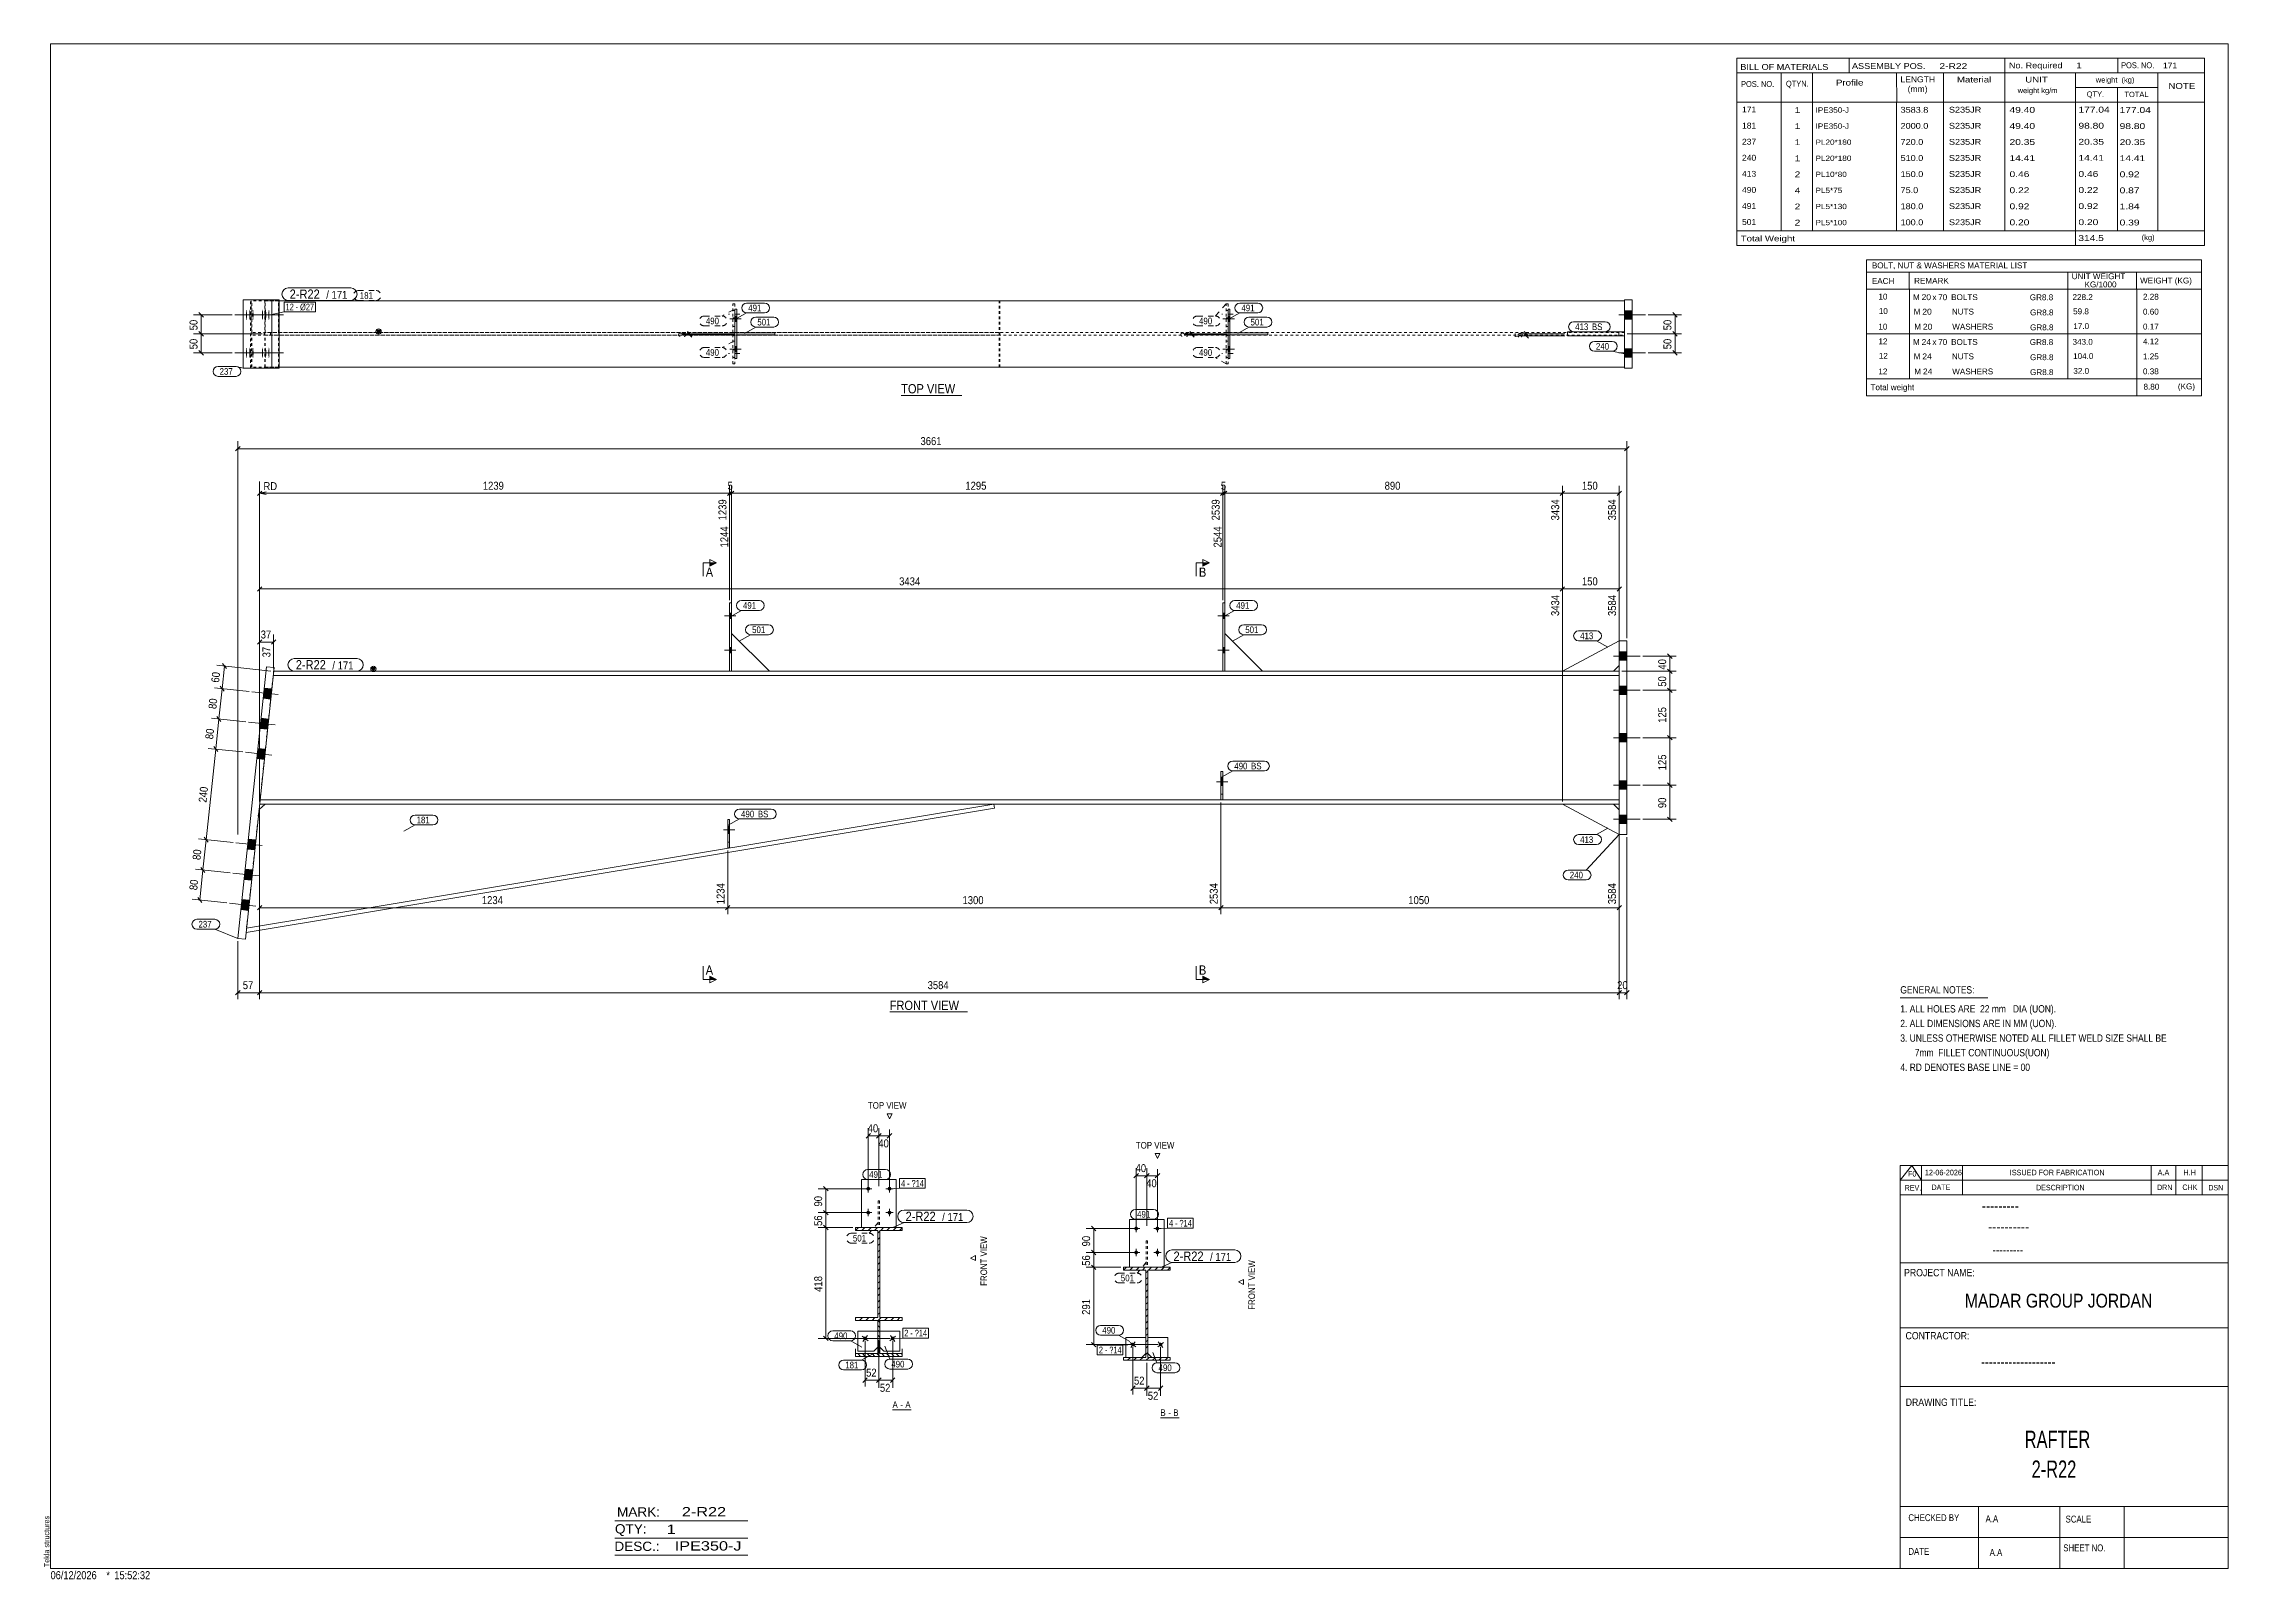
# Model space of a CAD drawing. Header units: millimetres. Extents: x 2 to 825, y 1 to 579.
import ezdxf

# ---------------------------------------------------------------- set-up
doc = ezdxf.new("R2010")
doc.units = ezdxf.units.MM
for name, pattern in [('XKITLINE00', [0]), ('XKITLINE01', [4, 1, -1, 1, -1]), ('XKITLINE02', [4, 2, -2])]:
    doc.linetypes.add(name, pattern=pattern)
for name, color, linetype, lineweight in [('Bolt', 3, 'Continuous', 0), ('BoltMark', 7, 'Continuous', 0), ('Dimensions', 7, 'Continuous', 0), ('DrawingSheet', 5, 'Continuous', 0), ('OtherObjectType', 7, 'Continuous', 0), ('Part', 2, 'Continuous', 0), ('PartMark', 7, 'Continuous', 0), ('Section', 6, 'Continuous', 0)]:
    doc.layers.add(name, color=color, linetype=linetype, lineweight=lineweight)
doc.styles.add('@ARIAL_UNICODE_MS_BOLD', font='ARIAL.TTF')
doc.styles.add('ARIAL', font='ARIAL.TTF')
doc.styles.add('ARIAL_NARROW', font='ARIALN.TTF')
doc.styles.add('COMIC_SANS_MS_BOLD', font='COMICBD.TTF')
doc.styles.add('SWIS721_EX_BT', font='ARIAL.TTF')
doc.styles.add('SWISSE', font='ARIAL.TTF')

# ---------------------------------------------------------------- blocks, each defined once
blk = doc.blocks.new('*A1')
at = {"layer": 'Part', "color": 7, "linetype": 'XKITLINE00', "lineweight": 0}
for p, q in [((308.13, 132.29), (309.23, 133.39)), ((308.13, 132.29), (308.13, 132.29)), ((310.49, 132.29), (311.59, 133.39)), ((312.85, 132.29), (313.95, 133.39)), ((315.2, 132.29), (316.3, 133.39)), ((316.53, 131.26), (317.23, 131.96)), ((317.56, 132.29), (318.66, 133.39)), ((319.92, 132.29), (321.02, 133.39)), ((322.27, 132.29), (323.37, 133.39)), ((324.63, 132.29), (325.63, 133.29)), ((316.53, 128.9), (317.23, 129.6)), ((316.53, 126.55), (317.23, 127.25)), ((316.53, 124.19), (317.23, 124.89)), ((316.53, 121.83), (317.23, 122.53)), ((316.53, 119.47), (317.23, 120.17)), ((316.53, 117.12), (317.23, 117.82)), ((316.53, 114.76), (317.23, 115.46)), ((316.53, 112.4), (317.23, 113.1)), ((316.53, 110.05), (317.23, 110.75)), ((316.53, 107.69), (317.23, 108.39)), ((308.13, 99.29), (308.33, 99.49)), ((309.59, 98.39), (310.69, 99.49)), ((311.95, 98.39), (313.05, 99.49)), ((314.31, 98.39), (315.41, 99.49)), ((316.53, 105.33), (317.23, 106.03)), ((316.53, 102.97), (317.23, 103.67)), ((316.53, 100.62), (317.23, 101.32)), ((316.66, 98.39), (317.76, 99.49)), ((319.02, 98.39), (320.12, 99.49)), ((321.38, 98.39), (322.48, 99.49)), ((323.73, 98.39), (324.83, 99.49))]:
    blk.add_line(p, q, dxfattribs=at)
blk = doc.blocks.new('*A2')
at = {"layer": 'Part', "color": 7, "linetype": 'XKITLINE00', "lineweight": 0}
for p, q in [((317.23, 97.62), (316.53, 98.32)), ((317.23, 95.8), (316.53, 96.5)), ((317.23, 93.98), (316.53, 94.68)), ((317.23, 92.16), (316.53, 92.86)), ((317.23, 90.34), (316.53, 91.04)), ((309.04, 85.79), (308.84, 85.99)), ((309.95, 84.88), (309.04, 85.79)), ((311.77, 84.88), (310.66, 85.99)), ((313.59, 84.88), (312.48, 85.99)), ((315.41, 84.88), (314.3, 85.99)), ((317.23, 84.88), (316.12, 85.99)), ((317.23, 88.52), (316.53, 89.22)), ((317.23, 86.7), (316.53, 87.4)), ((319.05, 84.88), (317.94, 85.99)), ((320.87, 84.88), (319.76, 85.99)), ((322.69, 84.88), (321.58, 85.99)), ((324.51, 84.88), (323.4, 85.99)), ((325.63, 85.58), (325.22, 85.99))]:
    blk.add_line(p, q, dxfattribs=at)
blk = doc.blocks.new('*A3')
at = {"layer": 'Part', "color": 7, "linetype": 'XKITLINE00', "lineweight": 0}
for p, q in [((409.01, 117.29), (410.11, 118.39)), ((409.01, 117.29), (409.01, 117.29)), ((411.37, 117.29), (412.47, 118.39)), ((413.73, 117.29), (414.83, 118.39)), ((416.09, 117.29), (417.19, 118.39)), ((417.41, 116.26), (418.11, 116.96)), ((418.44, 117.29), (419.54, 118.39)), ((420.8, 117.29), (421.9, 118.39)), ((423.16, 117.29), (424.26, 118.39)), ((425.52, 117.29), (426.51, 118.29)), ((417.41, 113.9), (418.11, 114.6)), ((417.41, 111.55), (418.11, 112.25)), ((417.41, 109.19), (418.11, 109.89)), ((417.41, 106.83), (418.11, 107.53)), ((417.41, 104.48), (418.11, 105.18)), ((417.41, 102.12), (418.11, 102.82)), ((417.41, 99.76), (418.11, 100.46)), ((417.41, 97.4), (418.11, 98.1)), ((417.41, 95.05), (418.11, 95.75)), ((417.41, 92.69), (418.11, 93.39)), ((417.41, 90.33), (418.11, 91.03)), ((409.02, 84.29), (409.22, 84.49)), ((410.47, 83.39), (411.57, 84.49)), ((412.83, 83.39), (413.93, 84.49)), ((415.19, 83.39), (416.29, 84.49)), ((417.41, 87.97), (418.11, 88.67)), ((417.41, 85.62), (418.11, 86.32)), ((417.55, 83.39), (418.65, 84.49)), ((419.9, 83.39), (421, 84.49)), ((422.26, 83.39), (423.36, 84.49)), ((424.62, 83.39), (425.72, 84.49))]:
    blk.add_line(p, q, dxfattribs=at)
blk = doc.blocks.new('*A4')
at = {"layer": 'Bolt'}
for points in [[(446.39, 364.61), (447.11, 364.61), (447.11, 362.61), (446.39, 362.61)], [(446.39, 364.61), (447.11, 364.61), (447.11, 362.61), (446.39, 362.61)], [(446.39, 351.76), (447.11, 351.76), (447.11, 349.76), (446.39, 349.76)], [(446.39, 351.76), (447.11, 351.76), (447.11, 349.76), (446.39, 349.76)]]:
    blk.add_hatch(color=3, dxfattribs=at).paths.add_polyline_path(points, flags=17)
at = {"layer": 'Bolt', "color": 3, "linetype": 'XKITLINE00', "lineweight": 0}
for p, q in [((448.77, 363.61), (444.48, 363.61)), ((448.77, 363.61), (444.48, 363.61)), ((447.11, 364.61), (446.39, 364.61)), ((447.11, 364.61), (446.39, 364.61)), ((447.11, 362.61), (446.39, 362.61)), ((447.11, 362.61), (446.39, 362.61)), ((448.77, 350.76), (444.48, 350.76)), ((448.77, 350.76), (444.48, 350.76)), ((447.11, 351.76), (446.39, 351.76)), ((447.11, 351.76), (446.39, 351.76)), ((447.11, 349.76), (446.39, 349.76)), ((447.11, 349.76), (446.39, 349.76))]:
    blk.add_line(p, q, dxfattribs=at)
blk = doc.blocks.new('*A5')
at = {"layer": 'Bolt'}
blk.add_hatch(color=3, dxfattribs=at).paths.add_polyline_path([(446.39, 299.78), (445.68, 299.78), (445.68, 302.59), (446.39, 302.59)], flags=17)
at = {"layer": 'Bolt', "color": 3, "linetype": 'XKITLINE00', "lineweight": 0}
for p, q in [((448.32, 301.19), (444.04, 301.19)), ((446.39, 302.59), (445.68, 302.59)), ((446.39, 299.78), (445.68, 299.78))]:
    blk.add_line(p, q, dxfattribs=at)
blk = doc.blocks.new('*A6')
at = {"layer": 'Bolt', "color": 3, "linetype": 'XKITLINE02', "lineweight": 0}
for p, q in [((448.32, 301.19), (444.04, 301.19)), ((446.39, 302.59), (445.68, 302.59)), ((446.39, 299.78), (445.68, 299.78))]:
    blk.add_line(p, q, dxfattribs=at)
blk = doc.blocks.new('*A7')
at = {"layer": 'Bolt'}
for points in [[(260.68, 364.61), (261.39, 364.61), (261.39, 362.61), (260.68, 362.61)], [(260.68, 364.61), (261.39, 364.61), (261.39, 362.61), (260.68, 362.61)], [(260.68, 351.76), (261.39, 351.76), (261.39, 349.76), (260.68, 349.76)], [(260.68, 351.76), (261.39, 351.76), (261.39, 349.76), (260.68, 349.76)]]:
    blk.add_hatch(color=3, dxfattribs=at).paths.add_polyline_path(points, flags=17)
at = {"layer": 'Bolt', "color": 3, "linetype": 'XKITLINE00', "lineweight": 0}
for p, q in [((263.05, 363.61), (258.77, 363.61)), ((263.05, 363.61), (258.77, 363.61)), ((261.39, 364.61), (260.68, 364.61)), ((261.39, 364.61), (260.68, 364.61)), ((261.39, 362.61), (260.68, 362.61)), ((261.39, 362.61), (260.68, 362.61)), ((263.05, 350.76), (258.77, 350.76)), ((263.05, 350.76), (258.77, 350.76)), ((261.39, 351.76), (260.68, 351.76)), ((261.39, 351.76), (260.68, 351.76)), ((261.39, 349.76), (260.68, 349.76)), ((261.39, 349.76), (260.68, 349.76))]:
    blk.add_line(p, q, dxfattribs=at)
blk = doc.blocks.new('*A8')
at = {"layer": 'Bolt'}
blk.add_hatch(color=3, dxfattribs=at).paths.add_polyline_path([(260.68, 281.7), (259.97, 281.7), (259.97, 284.51), (260.68, 284.51)], flags=17)
at = {"layer": 'Bolt', "color": 3, "linetype": 'XKITLINE00', "lineweight": 0}
for p, q in [((262.61, 283.11), (258.32, 283.11)), ((260.68, 284.51), (259.97, 284.51)), ((260.68, 281.7), (259.97, 281.7))]:
    blk.add_line(p, q, dxfattribs=at)
blk = doc.blocks.new('*A9')
at = {"layer": 'Bolt', "color": 3, "linetype": 'XKITLINE02', "lineweight": 0}
for p, q in [((262.61, 283.11), (258.32, 283.11)), ((260.68, 284.51), (259.97, 284.51)), ((260.68, 281.7), (259.97, 281.7))]:
    blk.add_line(p, q, dxfattribs=at)
blk = doc.blocks.new('*A10')
at = {"layer": 'Bolt'}
for points in [[(598.52, 346.9), (595.66, 346.9), (595.66, 350.04), (598.52, 350.04)], [(598.52, 346.9), (595.66, 346.9), (595.66, 350.04), (598.52, 350.04)], [(598.52, 334.04), (595.66, 334.04), (595.66, 337.19), (598.52, 337.19)], [(598.52, 334.04), (595.66, 334.04), (595.66, 337.19), (598.52, 337.19)], [(598.52, 316.19), (595.66, 316.19), (595.66, 319.33), (598.52, 319.33)], [(598.52, 316.19), (595.66, 316.19), (595.66, 319.33), (598.52, 319.33)], [(598.52, 298.33), (595.66, 298.33), (595.66, 301.47), (598.52, 301.47)], [(598.52, 298.33), (595.66, 298.33), (595.66, 301.47), (598.52, 301.47)], [(598.52, 285.47), (595.66, 285.47), (595.66, 288.61), (598.52, 288.61)], [(598.52, 285.47), (595.66, 285.47), (595.66, 288.61), (598.52, 288.61)]]:
    blk.add_hatch(color=3, dxfattribs=at).paths.add_polyline_path(points, flags=17)
at = {"layer": 'Bolt', "color": 3, "linetype": 'XKITLINE00', "lineweight": 0}
for p, q in [((603.52, 348.47), (593.52, 348.47)), ((603.52, 348.47), (593.52, 348.47)), ((598.52, 350.04), (595.66, 350.04)), ((598.52, 350.04), (595.66, 350.04)), ((598.52, 346.9), (595.66, 346.9)), ((598.52, 346.9), (595.66, 346.9)), ((603.52, 335.61), (593.52, 335.61)), ((603.52, 335.61), (593.52, 335.61)), ((598.52, 337.19), (595.66, 337.19)), ((598.52, 337.19), (595.66, 337.19)), ((598.52, 334.04), (595.66, 334.04)), ((598.52, 334.04), (595.66, 334.04)), ((603.52, 317.76), (593.52, 317.76)), ((603.52, 317.76), (593.52, 317.76)), ((598.52, 319.33), (595.66, 319.33)), ((598.52, 319.33), (595.66, 319.33)), ((598.52, 316.19), (595.66, 316.19)), ((598.52, 316.19), (595.66, 316.19)), ((603.52, 299.9), (593.52, 299.9)), ((603.52, 299.9), (593.52, 299.9)), ((598.52, 301.47), (595.66, 301.47)), ((598.52, 301.47), (595.66, 301.47)), ((598.52, 298.33), (595.66, 298.33)), ((598.52, 298.33), (595.66, 298.33)), ((598.52, 288.61), (595.66, 288.61)), ((598.52, 288.61), (595.66, 288.61)), ((603.52, 287.04), (593.52, 287.04)), ((603.52, 287.04), (593.52, 287.04)), ((598.52, 285.47), (595.66, 285.47)), ((598.52, 285.47), (595.66, 285.47))]:
    blk.add_line(p, q, dxfattribs=at)
blk = doc.blocks.new('*A11')
at = {"layer": 'Bolt'}
for points in [[(87.87, 332.31), (85.02, 332.61), (85.43, 336.45), (88.27, 336.15)], [(87.87, 332.31), (85.02, 332.61), (85.43, 336.45), (88.27, 336.15)], [(86.67, 320.95), (83.83, 321.25), (84.23, 325.08), (87.07, 324.78)], [(86.67, 320.95), (83.83, 321.25), (84.23, 325.08), (87.07, 324.78)], [(85.47, 309.58), (82.63, 309.88), (83.03, 313.72), (85.87, 313.42)], [(85.47, 309.58), (82.63, 309.88), (83.03, 313.72), (85.87, 313.42)], [(81.87, 275.49), (79.03, 275.79), (79.43, 279.62), (82.28, 279.32)], [(81.87, 275.49), (79.03, 275.79), (79.43, 279.62), (82.28, 279.32)], [(80.67, 264.12), (77.83, 264.42), (78.24, 268.26), (81.08, 267.96)], [(80.67, 264.12), (77.83, 264.42), (78.24, 268.26), (81.08, 267.96)], [(79.47, 252.76), (76.63, 253.06), (77.04, 256.89), (79.88, 256.59)], [(79.47, 252.76), (76.63, 253.06), (77.04, 256.89), (79.88, 256.59)]]:
    blk.add_hatch(color=3, dxfattribs=at).paths.add_polyline_path(points, flags=17)
at = {"layer": 'Bolt', "color": 3, "linetype": 'XKITLINE00', "lineweight": 0}
for p, q in [((80.75, 335), (90.7, 333.96)), ((80.75, 335), (90.7, 333.96)), ((85.02, 332.61), (87.87, 332.31)), ((85.02, 332.61), (87.87, 332.31)), ((85.43, 336.45), (88.27, 336.15)), ((85.43, 336.45), (88.27, 336.15)), ((79.55, 323.64), (89.5, 322.59)), ((79.55, 323.64), (89.5, 322.59)), ((83.83, 321.25), (86.67, 320.95)), ((83.83, 321.25), (86.67, 320.95)), ((84.23, 325.08), (87.07, 324.78)), ((84.23, 325.08), (87.07, 324.78)), ((83.03, 313.72), (85.87, 313.42)), ((83.03, 313.72), (85.87, 313.42)), ((78.35, 312.27), (88.3, 311.22)), ((78.35, 312.27), (88.3, 311.22)), ((82.63, 309.88), (85.47, 309.58)), ((82.63, 309.88), (85.47, 309.58)), ((74.76, 278.18), (84.7, 277.13)), ((74.76, 278.18), (84.7, 277.13)), ((79.03, 275.79), (81.87, 275.49)), ((79.03, 275.79), (81.87, 275.49)), ((79.43, 279.62), (82.28, 279.32)), ((79.43, 279.62), (82.28, 279.32)), ((73.56, 266.81), (83.5, 265.76)), ((73.56, 266.81), (83.5, 265.76)), ((77.83, 264.42), (80.67, 264.12)), ((77.83, 264.42), (80.67, 264.12)), ((78.24, 268.26), (81.08, 267.96)), ((78.24, 268.26), (81.08, 267.96)), ((72.36, 255.45), (82.3, 254.4)), ((72.36, 255.45), (82.3, 254.4)), ((77.04, 256.89), (79.88, 256.59)), ((77.04, 256.89), (79.88, 256.59)), ((76.63, 253.06), (79.47, 252.76)), ((76.63, 253.06), (79.47, 252.76))]:
    blk.add_line(p, q, dxfattribs=at)
blk = doc.blocks.new('*A12')
at = {"layer": 'Part'}
blk.add_hatch(color=2, dxfattribs=at).paths.add_polyline_path([(125.75, 344.16), (127.35, 344.16), (126.55, 342.76)], flags=17)
at = {"layer": 'Part', "color": 7, "linetype": 'XKITLINE01', "lineweight": 0}
for p, q in [((88.97, 342.76), (83.69, 292.76)), ((595.66, 292.76), (595.66, 342.76))]:
    blk.add_line(p, q, dxfattribs=at)
at = {"layer": 'Part', "color": 2, "linetype": 'XKITLINE00', "lineweight": 0}
for p, q in [((595.66, 341.19), (88.8, 341.19)), ((595.66, 342.76), (88.97, 342.76)), ((126.55, 342.76), (125.75, 344.16)), ((125.75, 344.16), (127.35, 344.16)), ((127.35, 344.16), (126.55, 342.76)), ((83.69, 292.76), (595.66, 292.76)), ((595.66, 294.33), (83.86, 294.33))]:
    blk.add_line(p, q, dxfattribs=at)
blk.add_circle((126.55, 343.66), 1, dxfattribs=at)
blk = doc.blocks.new('*A13')
at = {"layer": 'Part', "color": 2, "linetype": 'XKITLINE00', "lineweight": 0}
for p, q in [((446.39, 342.76), (446.39, 368.47)), ((446.39, 368.47), (447.11, 368.47)), ((447.11, 368.47), (447.11, 342.76))]:
    blk.add_line(p, q, dxfattribs=at)
at = {"layer": 'Part', "color": 7, "linetype": 'XKITLINE01', "lineweight": 0}
blk.add_line((447.11, 342.76), (446.39, 342.76), dxfattribs=at)
blk = doc.blocks.new('*A14')
at = {"layer": 'Part', "color": 2, "linetype": 'XKITLINE00', "lineweight": 0}
blk.add_line((461.39, 342.76), (447.11, 357.04), dxfattribs=at)
at = {"layer": 'Part', "color": 7, "linetype": 'XKITLINE01', "lineweight": 0}
for p, q in [((447.11, 357.04), (447.11, 342.76)), ((447.11, 342.76), (461.39, 342.76))]:
    blk.add_line(p, q, dxfattribs=at)
blk = doc.blocks.new('*A15')
at = {"layer": 'Part', "color": 2, "linetype": 'XKITLINE00', "lineweight": 0}
for p, q in [((445.68, 294.33), (445.68, 305.04)), ((445.68, 305.04), (446.39, 305.04)), ((446.39, 305.04), (446.39, 294.33))]:
    blk.add_line(p, q, dxfattribs=at)
at = {"layer": 'Part', "color": 7, "linetype": 'XKITLINE01', "lineweight": 0}
for p, q in [((445.68, 296.47), (446.39, 296.47)), ((446.39, 294.33), (445.68, 294.33))]:
    blk.add_line(p, q, dxfattribs=at)
blk = doc.blocks.new('*A16')
at = {"layer": 'Part', "color": 7, "linetype": 'XKITLINE01', "lineweight": 0}
for p, q in [((445.68, 305.04), (445.68, 294.33)), ((446.39, 305.04), (445.68, 305.04)), ((446.39, 294.33), (446.39, 305.04)), ((445.68, 296.47), (446.39, 296.47)), ((445.68, 294.33), (446.39, 294.33))]:
    blk.add_line(p, q, dxfattribs=at)
blk = doc.blocks.new('*A17')
at = {"layer": 'Part', "color": 2, "linetype": 'XKITLINE00', "lineweight": 0}
for p, q in [((260.68, 342.76), (260.68, 368.47)), ((260.68, 368.47), (261.39, 368.47)), ((261.39, 368.47), (261.39, 342.76))]:
    blk.add_line(p, q, dxfattribs=at)
at = {"layer": 'Part', "color": 7, "linetype": 'XKITLINE01', "lineweight": 0}
blk.add_line((261.39, 342.76), (260.68, 342.76), dxfattribs=at)
blk = doc.blocks.new('*A18')
at = {"layer": 'Part', "color": 2, "linetype": 'XKITLINE00', "lineweight": 0}
blk.add_line((275.68, 342.76), (261.39, 357.04), dxfattribs=at)
at = {"layer": 'Part', "color": 7, "linetype": 'XKITLINE01', "lineweight": 0}
for p, q in [((261.39, 357.04), (261.39, 342.76)), ((261.39, 342.76), (275.68, 342.76))]:
    blk.add_line(p, q, dxfattribs=at)
blk = doc.blocks.new('*A19')
at = {"layer": 'Part', "color": 2, "linetype": 'XKITLINE00', "lineweight": 0}
for p, q in [((259.97, 276.25), (259.97, 286.96)), ((259.97, 286.96), (260.68, 286.96)), ((260.68, 286.96), (260.68, 276.25)), ((260.68, 276.25), (259.97, 276.25))]:
    blk.add_line(p, q, dxfattribs=at)
at = {"layer": 'Part', "color": 7, "linetype": 'XKITLINE01', "lineweight": 0}
blk.add_line((259.97, 278.39), (260.68, 278.39), dxfattribs=at)
blk = doc.blocks.new('*A20')
at = {"layer": 'Part', "color": 7, "linetype": 'XKITLINE01', "lineweight": 0}
for p, q in [((259.97, 286.96), (259.97, 276.25)), ((260.68, 286.96), (259.97, 286.96)), ((260.68, 276.25), (260.68, 286.96)), ((259.97, 278.39), (260.68, 278.39)), ((259.97, 276.25), (260.68, 276.25))]:
    blk.add_line(p, q, dxfattribs=at)
blk = doc.blocks.new('*A21')
at = {"layer": 'Part', "color": 2, "linetype": 'XKITLINE00', "lineweight": 0}
for p, q in [((595.66, 354.19), (595.66, 281.33)), ((598.52, 354.19), (595.66, 354.19)), ((598.52, 354.19), (598.52, 281.33)), ((595.66, 281.33), (598.52, 281.33))]:
    blk.add_line(p, q, dxfattribs=at)
blk = doc.blocks.new('*A22')
at = {"layer": 'Part', "color": 2, "linetype": 'XKITLINE00', "lineweight": 0}
for p, q in [((574.24, 292.76), (595.66, 281.33)), ((593.52, 292.76), (595.66, 290.61))]:
    blk.add_line(p, q, dxfattribs=at)
at = {"layer": 'Part', "color": 7, "linetype": 'XKITLINE01', "lineweight": 0}
for p, q in [((593.52, 292.76), (574.24, 292.76)), ((595.66, 290.61), (595.66, 281.33))]:
    blk.add_line(p, q, dxfattribs=at)
blk = doc.blocks.new('*A23')
at = {"layer": 'Part', "color": 2, "linetype": 'XKITLINE00', "lineweight": 0}
for p, q in [((595.66, 354.19), (574.24, 342.76)), ((593.52, 342.76), (595.66, 344.9))]:
    blk.add_line(p, q, dxfattribs=at)
at = {"layer": 'Part', "color": 7, "linetype": 'XKITLINE01', "lineweight": 0}
for p, q in [((595.66, 354.19), (595.66, 344.9)), ((574.24, 342.76), (593.52, 342.76))]:
    blk.add_line(p, q, dxfattribs=at)
blk = doc.blocks.new('*A24')
at = {"layer": 'Part', "color": 2, "linetype": 'XKITLINE00', "lineweight": 0}
for p, q in [((75.49, 242.19), (86.28, 344.48)), ((89.12, 344.18), (78.33, 241.89)), ((89.12, 344.18), (86.28, 344.48)), ((78.33, 241.89), (75.49, 242.19))]:
    blk.add_line(p, q, dxfattribs=at)
blk = doc.blocks.new('*A25')
at = {"layer": 'Part', "color": 2, "linetype": 'XKITLINE00', "lineweight": 0}
for p, q in [((360.47, 291.21), (78.6, 244.45)), ((78.77, 246.07), (360.21, 292.76)), ((83.47, 290.68), (85.78, 292.76)), ((360.21, 292.76), (360.47, 291.21))]:
    blk.add_line(p, q, dxfattribs=at)
at = {"layer": 'Part', "color": 7, "linetype": 'XKITLINE01', "lineweight": 0}
for p, q in [((78.6, 244.45), (83.47, 290.68)), ((85.78, 292.76), (360.21, 292.76))]:
    blk.add_line(p, q, dxfattribs=at)
blk = doc.blocks.new('*A26')
at = {"layer": 'Bolt'}
for points in [[(448.37, 476.49), (449.08, 476.49), (449.08, 474.49), (448.37, 474.49)], [(448.37, 476.49), (449.08, 476.49), (449.08, 474.49), (448.37, 474.49)], [(448.37, 465.06), (449.08, 465.06), (449.08, 463.06), (448.37, 463.06)], [(448.37, 465.06), (449.08, 465.06), (449.08, 463.06), (448.37, 463.06)]]:
    blk.add_hatch(color=3, dxfattribs=at).paths.add_polyline_path(points, flags=17)
at = {"layer": 'Bolt', "color": 3, "linetype": 'XKITLINE00', "lineweight": 0}
for p, q in [((450.74, 475.49), (446.45, 475.49)), ((450.74, 475.49), (446.45, 475.49)), ((449.08, 476.49), (448.37, 476.49)), ((449.08, 476.49), (448.37, 476.49)), ((449.08, 474.49), (448.37, 474.49)), ((449.08, 474.49), (448.37, 474.49)), ((450.74, 464.06), (446.45, 464.06)), ((450.74, 464.06), (446.45, 464.06)), ((449.08, 465.06), (448.37, 465.06)), ((449.08, 465.06), (448.37, 465.06)), ((449.08, 463.06), (448.37, 463.06)), ((449.08, 463.06), (448.37, 463.06))]:
    blk.add_line(p, q, dxfattribs=at)
blk = doc.blocks.new('*A27')
at = {"layer": 'Bolt', "color": 3, "linetype": 'XKITLINE02', "lineweight": 0}
for p, q in [((450.29, 462.34), (446.01, 462.34)), ((448.37, 463.75), (447.65, 463.75)), ((448.37, 460.94), (447.65, 460.94))]:
    blk.add_line(p, q, dxfattribs=at)
blk = doc.blocks.new('*A28')
at = {"layer": 'Bolt', "color": 3, "linetype": 'XKITLINE02', "lineweight": 0}
for p, q in [((450.29, 477.2), (446.01, 477.2)), ((448.37, 478.6), (447.65, 478.6)), ((448.37, 475.8), (447.65, 475.8))]:
    blk.add_line(p, q, dxfattribs=at)
blk = doc.blocks.new('*A29')
at = {"layer": 'Bolt'}
for points in [[(262.65, 476.49), (263.37, 476.49), (263.37, 474.49), (262.65, 474.49)], [(262.65, 476.49), (263.37, 476.49), (263.37, 474.49), (262.65, 474.49)], [(262.65, 465.06), (263.37, 465.06), (263.37, 463.06), (262.65, 463.06)], [(262.65, 465.06), (263.37, 465.06), (263.37, 463.06), (262.65, 463.06)]]:
    blk.add_hatch(color=3, dxfattribs=at).paths.add_polyline_path(points, flags=17)
at = {"layer": 'Bolt', "color": 3, "linetype": 'XKITLINE00', "lineweight": 0}
for p, q in [((265.02, 475.49), (260.74, 475.49)), ((265.02, 475.49), (260.74, 475.49)), ((263.37, 476.49), (262.65, 476.49)), ((263.37, 476.49), (262.65, 476.49)), ((263.37, 474.49), (262.65, 474.49)), ((263.37, 474.49), (262.65, 474.49)), ((265.02, 464.06), (260.74, 464.06)), ((265.02, 464.06), (260.74, 464.06)), ((263.37, 465.06), (262.65, 465.06)), ((263.37, 465.06), (262.65, 465.06)), ((263.37, 463.06), (262.65, 463.06)), ((263.37, 463.06), (262.65, 463.06))]:
    blk.add_line(p, q, dxfattribs=at)
blk = doc.blocks.new('*A30')
at = {"layer": 'Bolt', "color": 3, "linetype": 'XKITLINE02', "lineweight": 0}
for p, q in [((264.58, 462.34), (260.29, 462.34)), ((262.65, 463.75), (261.94, 463.75)), ((262.65, 460.94), (261.94, 460.94))]:
    blk.add_line(p, q, dxfattribs=at)
blk = doc.blocks.new('*A31')
at = {"layer": 'Bolt', "color": 3, "linetype": 'XKITLINE02', "lineweight": 0}
for p, q in [((264.58, 477.2), (260.29, 477.2)), ((262.65, 478.6), (261.94, 478.6)), ((262.65, 475.8), (261.94, 475.8))]:
    blk.add_line(p, q, dxfattribs=at)
blk = doc.blocks.new('*A32')
at = {"layer": 'Bolt'}
for points in [[(600.49, 475.34), (597.64, 475.34), (597.64, 478.49), (600.49, 478.49)], [(600.49, 475.34), (597.64, 475.34), (597.64, 478.49), (600.49, 478.49)], [(600.49, 475.34), (597.64, 475.34), (597.64, 478.49), (600.49, 478.49)], [(600.49, 475.34), (597.64, 475.34), (597.64, 478.49), (600.49, 478.49)], [(600.49, 475.34), (597.64, 475.34), (597.64, 478.49), (600.49, 478.49)], [(600.49, 461.06), (597.64, 461.06), (597.64, 464.2), (600.49, 464.2)], [(600.49, 461.06), (597.64, 461.06), (597.64, 464.2), (600.49, 464.2)], [(600.49, 461.06), (597.64, 461.06), (597.64, 464.2), (600.49, 464.2)], [(600.49, 461.06), (597.64, 461.06), (597.64, 464.2), (600.49, 464.2)], [(600.49, 461.06), (597.64, 461.06), (597.64, 464.2), (600.49, 464.2)]]:
    blk.add_hatch(color=3, dxfattribs=at).paths.add_polyline_path(points, flags=17)
at = {"layer": 'Bolt', "color": 3, "linetype": 'XKITLINE00', "lineweight": 0}
for p, q in [((600.49, 478.49), (597.64, 478.49)), ((600.49, 478.49), (597.64, 478.49)), ((600.49, 478.49), (597.64, 478.49)), ((600.49, 478.49), (597.64, 478.49)), ((600.49, 478.49), (597.64, 478.49)), ((605.49, 476.91), (595.49, 476.91)), ((605.49, 476.91), (595.49, 476.91)), ((605.49, 476.91), (595.49, 476.91)), ((605.49, 476.91), (595.49, 476.91)), ((605.49, 476.91), (595.49, 476.91)), ((600.49, 475.34), (597.64, 475.34)), ((600.49, 475.34), (597.64, 475.34)), ((600.49, 475.34), (597.64, 475.34)), ((600.49, 475.34), (597.64, 475.34)), ((600.49, 475.34), (597.64, 475.34)), ((605.49, 462.63), (595.49, 462.63)), ((605.49, 462.63), (595.49, 462.63)), ((605.49, 462.63), (595.49, 462.63)), ((605.49, 462.63), (595.49, 462.63)), ((605.49, 462.63), (595.49, 462.63)), ((600.49, 464.2), (597.64, 464.2)), ((600.49, 464.2), (597.64, 464.2)), ((600.49, 464.2), (597.64, 464.2)), ((600.49, 464.2), (597.64, 464.2)), ((600.49, 464.2), (597.64, 464.2)), ((600.49, 461.06), (597.64, 461.06)), ((600.49, 461.06), (597.64, 461.06)), ((600.49, 461.06), (597.64, 461.06)), ((600.49, 461.06), (597.64, 461.06)), ((600.49, 461.06), (597.64, 461.06))]:
    blk.add_line(p, q, dxfattribs=at)
blk = doc.blocks.new('*A33')
at = {"layer": 'Bolt'}
for points in [[(79.01, 476.87), (79.01, 476.82), (79.01, 476.77), (79.01, 476.72), (79.01, 476.68), (79.01, 476.63), (79.01, 476.58), (79.01, 476.54), (79, 476.49), (79, 476.45), (79, 476.4), (79, 476.35), (79, 476.31), (79, 476.26), (79, 476.22), (78.99, 476.18), (78.99, 476.13), (78.99, 476.09), (78.99, 476.05), (78.99, 476), (78.98, 475.96), (78.98, 475.92), (78.98, 475.88), (78.97, 475.84), (78.97, 475.8), (78.97, 475.76), (78.97, 475.73), (78.96, 475.69), (78.96, 475.65), (78.96, 475.62), (78.95, 475.58), (78.95, 475.55), (78.95, 475.52), (78.94, 475.48), (78.94, 475.45), (78.94, 475.42), (78.93, 475.39), (78.93, 475.36), (78.92, 475.34), (78.92, 475.31), (78.92, 475.28), (78.91, 475.26), (78.91, 475.24), (78.9, 475.21), (78.9, 475.19), (78.89, 475.17), (78.89, 475.15), (78.88, 475.13), (78.88, 475.11), (78.87, 475.1), (78.87, 475.08), (78.87, 475.07), (78.86, 475.05), (78.86, 475.04), (78.85, 475.03), (78.85, 475.02), (78.84, 475.01), (78.84, 475.01), (78.83, 475), (78.83, 474.99), (78.82, 474.99), (78.82, 474.99), (78.81, 474.99), (78.81, 474.99), (78.8, 474.99), (78.8, 474.99), (78.79, 474.99), (78.79, 474.99), (78.78, 475), (78.78, 475.01), (78.77, 475.01), (78.77, 475.02), (78.76, 475.03), (78.76, 475.04), (78.75, 475.05), (78.75, 475.07), (78.74, 475.08), (78.74, 475.1), (78.73, 475.11), (78.73, 475.13), (78.72, 475.15), (78.72, 475.17), (78.72, 475.19), (78.71, 475.21), (78.71, 475.24), (78.7, 475.26), (78.7, 475.28), (78.69, 475.31), (78.69, 475.34), (78.69, 475.36), (78.68, 475.39), (78.68, 475.42), (78.67, 475.45), (78.67, 475.48), (78.67, 475.52), (78.66, 475.55), (78.66, 475.58), (78.66, 475.62), (78.65, 475.65), (78.65, 475.69), (78.65, 475.73), (78.64, 475.76), (78.64, 475.8), (78.64, 475.84), (78.64, 475.88), (78.63, 475.92), (78.63, 475.96), (78.63, 476), (78.63, 476.05), (78.62, 476.09), (78.62, 476.13), (78.62, 476.18), (78.62, 476.22), (78.62, 476.26), (78.61, 476.31), (78.61, 476.35), (78.61, 476.4), (78.61, 476.45), (78.61, 476.49), (78.61, 476.54), (78.61, 476.58), (78.61, 476.63), (78.61, 476.68), (78.61, 476.72), (78.61, 476.77), (78.6, 476.82), (78.6, 476.87), (78.6, 476.91), (78.6, 476.96), (78.6, 477.01), (78.61, 477.06), (78.61, 477.1), (78.61, 477.15), (78.61, 477.2), (78.61, 477.24), (78.61, 477.29), (78.61, 477.34), (78.61, 477.38), (78.61, 477.43), (78.61, 477.47), (78.61, 477.52), (78.62, 477.56), (78.62, 477.61), (78.62, 477.65), (78.62, 477.7), (78.62, 477.74), (78.63, 477.78), (78.63, 477.82), (78.63, 477.86), (78.63, 477.91), (78.64, 477.95), (78.64, 477.99), (78.64, 478.02), (78.64, 478.06), (78.65, 478.1), (78.65, 478.14), (78.65, 478.17), (78.66, 478.21), (78.66, 478.24), (78.66, 478.28), (78.67, 478.31), (78.67, 478.34), (78.67, 478.37), (78.68, 478.4), (78.68, 478.43), (78.69, 478.46), (78.69, 478.49), (78.69, 478.52), (78.7, 478.54), (78.7, 478.57), (78.71, 478.59), (78.71, 478.61), (78.72, 478.64), (78.72, 478.66), (78.72, 478.68), (78.73, 478.7), (78.73, 478.71), (78.74, 478.73), (78.74, 478.74), (78.75, 478.76), (78.75, 478.77), (78.76, 478.78), (78.76, 478.8), (78.77, 478.81), (78.77, 478.81), (78.78, 478.82), (78.78, 478.83), (78.79, 478.83), (78.79, 478.84), (78.8, 478.84), (78.8, 478.84), (78.81, 478.84), (78.81, 478.84), (78.82, 478.84), (78.82, 478.84), (78.83, 478.83), (78.83, 478.83), (78.84, 478.82), (78.84, 478.81), (78.85, 478.81), (78.85, 478.8), (78.86, 478.78), (78.86, 478.77), (78.87, 478.76), (78.87, 478.74), (78.87, 478.73), (78.88, 478.71), (78.88, 478.7), (78.89, 478.68), (78.89, 478.66), (78.9, 478.64), (78.9, 478.61), (78.91, 478.59), (78.91, 478.57), (78.92, 478.54), (78.92, 478.52), (78.92, 478.49), (78.93, 478.46), (78.93, 478.43), (78.94, 478.4), (78.94, 478.37), (78.94, 478.34), (78.95, 478.31), (78.95, 478.28), (78.95, 478.24), (78.96, 478.21), (78.96, 478.17), (78.96, 478.14), (78.97, 478.1), (78.97, 478.06), (78.97, 478.02), (78.97, 477.99), (78.98, 477.95), (78.98, 477.91), (78.98, 477.86), (78.99, 477.82), (78.99, 477.78), (78.99, 477.74), (78.99, 477.7), (78.99, 477.65), (79, 477.61), (79, 477.56), (79, 477.52), (79, 477.47), (79, 477.43), (79, 477.38), (79, 477.34), (79.01, 477.29), (79.01, 477.24), (79.01, 477.2), (79.01, 477.15), (79.01, 477.1), (79.01, 477.06), (79.01, 477.01), (79.01, 476.96), (79.01, 476.91)], [(80.21, 476.87), (80.21, 476.82), (80.21, 476.77), (80.21, 476.72), (80.21, 476.68), (80.21, 476.63), (80.2, 476.58), (80.2, 476.54), (80.2, 476.49), (80.2, 476.45), (80.2, 476.4), (80.2, 476.35), (80.2, 476.31), (80.2, 476.26), (80.19, 476.22), (80.19, 476.18), (80.19, 476.13), (80.19, 476.09), (80.19, 476.05), (80.18, 476), (80.18, 475.96), (80.18, 475.92), (80.18, 475.88), (80.17, 475.84), (80.17, 475.8), (80.17, 475.76), (80.17, 475.73), (80.16, 475.69), (80.16, 475.65), (80.16, 475.62), (80.15, 475.58), (80.15, 475.55), (80.15, 475.52), (80.14, 475.48), (80.14, 475.45), (80.13, 475.42), (80.13, 475.39), (80.13, 475.36), (80.12, 475.34), (80.12, 475.31), (80.11, 475.28), (80.11, 475.26), (80.11, 475.24), (80.1, 475.21), (80.1, 475.19), (80.09, 475.17), (80.09, 475.15), (80.08, 475.13), (80.08, 475.11), (80.07, 475.1), (80.07, 475.08), (80.06, 475.07), (80.06, 475.05), (80.05, 475.04), (80.05, 475.03), (80.05, 475.02), (80.04, 475.01), (80.04, 475.01), (80.03, 475), (80.03, 474.99), (80.02, 474.99), (80.02, 474.99), (80.01, 474.99), (80.01, 474.99), (80, 474.99), (80, 474.99), (79.99, 474.99), (79.99, 474.99), (79.98, 475), (79.98, 475.01), (79.97, 475.01), (79.97, 475.02), (79.96, 475.03), (79.96, 475.04), (79.95, 475.05), (79.95, 475.07), (79.94, 475.08), (79.94, 475.1), (79.93, 475.11), (79.93, 475.13), (79.92, 475.15), (79.92, 475.17), (79.91, 475.19), (79.91, 475.21), (79.91, 475.24), (79.9, 475.26), (79.9, 475.28), (79.89, 475.31), (79.89, 475.34), (79.89, 475.36), (79.88, 475.39), (79.88, 475.42), (79.87, 475.45), (79.87, 475.48), (79.87, 475.52), (79.86, 475.55), (79.86, 475.58), (79.86, 475.62), (79.85, 475.65), (79.85, 475.69), (79.85, 475.73), (79.84, 475.76), (79.84, 475.8), (79.84, 475.84), (79.83, 475.88), (79.83, 475.92), (79.83, 475.96), (79.83, 476), (79.82, 476.05), (79.82, 476.09), (79.82, 476.13), (79.82, 476.18), (79.82, 476.22), (79.82, 476.26), (79.81, 476.31), (79.81, 476.35), (79.81, 476.4), (79.81, 476.45), (79.81, 476.49), (79.81, 476.54), (79.81, 476.58), (79.81, 476.63), (79.8, 476.68), (79.8, 476.72), (79.8, 476.77), (79.8, 476.82), (79.8, 476.87), (79.8, 476.91), (79.8, 476.96), (79.8, 477.01), (79.8, 477.06), (79.8, 477.1), (79.8, 477.15), (79.81, 477.2), (79.81, 477.24), (79.81, 477.29), (79.81, 477.34), (79.81, 477.38), (79.81, 477.43), (79.81, 477.47), (79.81, 477.52), (79.82, 477.56), (79.82, 477.61), (79.82, 477.65), (79.82, 477.7), (79.82, 477.74), (79.82, 477.78), (79.83, 477.82), (79.83, 477.86), (79.83, 477.91), (79.83, 477.95), (79.84, 477.99), (79.84, 478.02), (79.84, 478.06), (79.85, 478.1), (79.85, 478.14), (79.85, 478.17), (79.86, 478.21), (79.86, 478.24), (79.86, 478.28), (79.87, 478.31), (79.87, 478.34), (79.87, 478.37), (79.88, 478.4), (79.88, 478.43), (79.89, 478.46), (79.89, 478.49), (79.89, 478.52), (79.9, 478.54), (79.9, 478.57), (79.91, 478.59), (79.91, 478.61), (79.91, 478.64), (79.92, 478.66), (79.92, 478.68), (79.93, 478.7), (79.93, 478.71), (79.94, 478.73), (79.94, 478.74), (79.95, 478.76), (79.95, 478.77), (79.96, 478.78), (79.96, 478.8), (79.97, 478.81), (79.97, 478.81), (79.98, 478.82), (79.98, 478.83), (79.99, 478.83), (79.99, 478.84), (80, 478.84), (80, 478.84), (80.01, 478.84), (80.01, 478.84), (80.02, 478.84), (80.02, 478.84), (80.03, 478.83), (80.03, 478.83), (80.04, 478.82), (80.04, 478.81), (80.05, 478.81), (80.05, 478.8), (80.05, 478.78), (80.06, 478.77), (80.06, 478.76), (80.07, 478.74), (80.07, 478.73), (80.08, 478.71), (80.08, 478.7), (80.09, 478.68), (80.09, 478.66), (80.1, 478.64), (80.1, 478.61), (80.11, 478.59), (80.11, 478.57), (80.11, 478.54), (80.12, 478.52), (80.12, 478.49), (80.13, 478.46), (80.13, 478.43), (80.13, 478.4), (80.14, 478.37), (80.14, 478.34), (80.15, 478.31), (80.15, 478.28), (80.15, 478.24), (80.16, 478.21), (80.16, 478.17), (80.16, 478.14), (80.17, 478.1), (80.17, 478.06), (80.17, 478.02), (80.17, 477.99), (80.18, 477.95), (80.18, 477.91), (80.18, 477.86), (80.18, 477.82), (80.19, 477.78), (80.19, 477.74), (80.19, 477.7), (80.19, 477.65), (80.19, 477.61), (80.2, 477.56), (80.2, 477.52), (80.2, 477.47), (80.2, 477.43), (80.2, 477.38), (80.2, 477.34), (80.2, 477.29), (80.2, 477.24), (80.21, 477.2), (80.21, 477.15), (80.21, 477.1), (80.21, 477.06), (80.21, 477.01), (80.21, 476.96), (80.21, 476.91)], [(81.41, 476.87), (81.41, 476.82), (81.41, 476.77), (81.41, 476.72), (81.41, 476.68), (81.4, 476.63), (81.4, 476.58), (81.4, 476.54), (81.4, 476.49), (81.4, 476.45), (81.4, 476.4), (81.4, 476.35), (81.4, 476.31), (81.39, 476.26), (81.39, 476.22), (81.39, 476.18), (81.39, 476.13), (81.39, 476.09), (81.39, 476.05), (81.38, 476), (81.38, 475.96), (81.38, 475.92), (81.38, 475.88), (81.37, 475.84), (81.37, 475.8), (81.37, 475.76), (81.36, 475.73), (81.36, 475.69), (81.36, 475.65), (81.35, 475.62), (81.35, 475.58), (81.35, 475.55), (81.34, 475.52), (81.34, 475.48), (81.34, 475.45), (81.33, 475.42), (81.33, 475.39), (81.32, 475.36), (81.32, 475.34), (81.32, 475.31), (81.31, 475.28), (81.31, 475.26), (81.3, 475.24), (81.3, 475.21), (81.3, 475.19), (81.29, 475.17), (81.29, 475.15), (81.28, 475.13), (81.28, 475.11), (81.27, 475.1), (81.27, 475.08), (81.26, 475.07), (81.26, 475.05), (81.25, 475.04), (81.25, 475.03), (81.24, 475.02), (81.24, 475.01), (81.23, 475.01), (81.23, 475), (81.22, 474.99), (81.22, 474.99), (81.21, 474.99), (81.21, 474.99), (81.2, 474.99), (81.2, 474.99), (81.19, 474.99), (81.19, 474.99), (81.18, 474.99), (81.18, 475), (81.17, 475.01), (81.17, 475.01), (81.16, 475.02), (81.16, 475.03), (81.16, 475.04), (81.15, 475.05), (81.15, 475.07), (81.14, 475.08), (81.14, 475.1), (81.13, 475.11), (81.13, 475.13), (81.12, 475.15), (81.12, 475.17), (81.11, 475.19), (81.11, 475.21), (81.1, 475.24), (81.1, 475.26), (81.1, 475.28), (81.09, 475.31), (81.09, 475.34), (81.08, 475.36), (81.08, 475.39), (81.08, 475.42), (81.07, 475.45), (81.07, 475.48), (81.06, 475.52), (81.06, 475.55), (81.06, 475.58), (81.05, 475.62), (81.05, 475.65), (81.05, 475.69), (81.04, 475.73), (81.04, 475.76), (81.04, 475.8), (81.04, 475.84), (81.03, 475.88), (81.03, 475.92), (81.03, 475.96), (81.03, 476), (81.02, 476.05), (81.02, 476.09), (81.02, 476.13), (81.02, 476.18), (81.02, 476.22), (81.01, 476.26), (81.01, 476.31), (81.01, 476.35), (81.01, 476.4), (81.01, 476.45), (81.01, 476.49), (81.01, 476.54), (81.01, 476.58), (81, 476.63), (81, 476.68), (81, 476.72), (81, 476.77), (81, 476.82), (81, 476.87), (81, 476.91), (81, 476.96), (81, 477.01), (81, 477.06), (81, 477.1), (81, 477.15), (81, 477.2), (81.01, 477.24), (81.01, 477.29), (81.01, 477.34), (81.01, 477.38), (81.01, 477.43), (81.01, 477.47), (81.01, 477.52), (81.01, 477.56), (81.02, 477.61), (81.02, 477.65), (81.02, 477.7), (81.02, 477.74), (81.02, 477.78), (81.03, 477.82), (81.03, 477.86), (81.03, 477.91), (81.03, 477.95), (81.04, 477.99), (81.04, 478.02), (81.04, 478.06), (81.04, 478.1), (81.05, 478.14), (81.05, 478.17), (81.05, 478.21), (81.06, 478.24), (81.06, 478.28), (81.06, 478.31), (81.07, 478.34), (81.07, 478.37), (81.08, 478.4), (81.08, 478.43), (81.08, 478.46), (81.09, 478.49), (81.09, 478.52), (81.1, 478.54), (81.1, 478.57), (81.1, 478.59), (81.11, 478.61), (81.11, 478.64), (81.12, 478.66), (81.12, 478.68), (81.13, 478.7), (81.13, 478.71), (81.14, 478.73), (81.14, 478.74), (81.15, 478.76), (81.15, 478.77), (81.16, 478.78), (81.16, 478.8), (81.16, 478.81), (81.17, 478.81), (81.17, 478.82), (81.18, 478.83), (81.18, 478.83), (81.19, 478.84), (81.19, 478.84), (81.2, 478.84), (81.2, 478.84), (81.21, 478.84), (81.21, 478.84), (81.22, 478.84), (81.22, 478.83), (81.23, 478.83), (81.23, 478.82), (81.24, 478.81), (81.24, 478.81), (81.25, 478.8), (81.25, 478.78), (81.26, 478.77), (81.26, 478.76), (81.27, 478.74), (81.27, 478.73), (81.28, 478.71), (81.28, 478.7), (81.29, 478.68), (81.29, 478.66), (81.3, 478.64), (81.3, 478.61), (81.3, 478.59), (81.31, 478.57), (81.31, 478.54), (81.32, 478.52), (81.32, 478.49), (81.32, 478.46), (81.33, 478.43), (81.33, 478.4), (81.34, 478.37), (81.34, 478.34), (81.34, 478.31), (81.35, 478.28), (81.35, 478.24), (81.35, 478.21), (81.36, 478.17), (81.36, 478.14), (81.36, 478.1), (81.37, 478.06), (81.37, 478.02), (81.37, 477.99), (81.38, 477.95), (81.38, 477.91), (81.38, 477.86), (81.38, 477.82), (81.39, 477.78), (81.39, 477.74), (81.39, 477.7), (81.39, 477.65), (81.39, 477.61), (81.39, 477.56), (81.4, 477.52), (81.4, 477.47), (81.4, 477.43), (81.4, 477.38), (81.4, 477.34), (81.4, 477.29), (81.4, 477.24), (81.4, 477.2), (81.41, 477.15), (81.41, 477.1), (81.41, 477.06), (81.41, 477.01), (81.41, 476.96), (81.41, 476.91)], [(85, 476.87), (85, 476.82), (85, 476.77), (85, 476.72), (85, 476.68), (85, 476.63), (85, 476.58), (85, 476.54), (85, 476.49), (85, 476.45), (85, 476.4), (84.99, 476.35), (84.99, 476.31), (84.99, 476.26), (84.99, 476.22), (84.99, 476.18), (84.99, 476.13), (84.98, 476.09), (84.98, 476.05), (84.98, 476), (84.98, 475.96), (84.97, 475.92), (84.97, 475.88), (84.97, 475.84), (84.97, 475.8), (84.96, 475.76), (84.96, 475.73), (84.96, 475.69), (84.95, 475.65), (84.95, 475.62), (84.95, 475.58), (84.94, 475.55), (84.94, 475.52), (84.94, 475.48), (84.93, 475.45), (84.93, 475.42), (84.93, 475.39), (84.92, 475.36), (84.92, 475.34), (84.91, 475.31), (84.91, 475.28), (84.9, 475.26), (84.9, 475.24), (84.9, 475.21), (84.89, 475.19), (84.89, 475.17), (84.88, 475.15), (84.88, 475.13), (84.87, 475.11), (84.87, 475.1), (84.86, 475.08), (84.86, 475.07), (84.85, 475.05), (84.85, 475.04), (84.85, 475.03), (84.84, 475.02), (84.84, 475.01), (84.83, 475.01), (84.83, 475), (84.82, 474.99), (84.82, 474.99), (84.81, 474.99), (84.81, 474.99), (84.8, 474.99), (84.8, 474.99), (84.79, 474.99), (84.79, 474.99), (84.78, 474.99), (84.78, 475), (84.77, 475.01), (84.77, 475.01), (84.76, 475.02), (84.76, 475.03), (84.75, 475.04), (84.75, 475.05), (84.74, 475.07), (84.74, 475.08), (84.73, 475.1), (84.73, 475.11), (84.72, 475.13), (84.72, 475.15), (84.71, 475.17), (84.71, 475.19), (84.71, 475.21), (84.7, 475.24), (84.7, 475.26), (84.69, 475.28), (84.69, 475.31), (84.68, 475.34), (84.68, 475.36), (84.68, 475.39), (84.67, 475.42), (84.67, 475.45), (84.66, 475.48), (84.66, 475.52), (84.66, 475.55), (84.65, 475.58), (84.65, 475.62), (84.65, 475.65), (84.64, 475.69), (84.64, 475.73), (84.64, 475.76), (84.64, 475.8), (84.63, 475.84), (84.63, 475.88), (84.63, 475.92), (84.62, 475.96), (84.62, 476), (84.62, 476.05), (84.62, 476.09), (84.62, 476.13), (84.61, 476.18), (84.61, 476.22), (84.61, 476.26), (84.61, 476.31), (84.61, 476.35), (84.61, 476.4), (84.6, 476.45), (84.6, 476.49), (84.6, 476.54), (84.6, 476.58), (84.6, 476.63), (84.6, 476.68), (84.6, 476.72), (84.6, 476.77), (84.6, 476.82), (84.6, 476.87), (84.6, 476.91), (84.6, 476.96), (84.6, 477.01), (84.6, 477.06), (84.6, 477.1), (84.6, 477.15), (84.6, 477.2), (84.6, 477.24), (84.6, 477.29), (84.6, 477.34), (84.6, 477.38), (84.61, 477.43), (84.61, 477.47), (84.61, 477.52), (84.61, 477.56), (84.61, 477.61), (84.61, 477.65), (84.62, 477.7), (84.62, 477.74), (84.62, 477.78), (84.62, 477.82), (84.62, 477.86), (84.63, 477.91), (84.63, 477.95), (84.63, 477.99), (84.64, 478.02), (84.64, 478.06), (84.64, 478.1), (84.64, 478.14), (84.65, 478.17), (84.65, 478.21), (84.65, 478.24), (84.66, 478.28), (84.66, 478.31), (84.66, 478.34), (84.67, 478.37), (84.67, 478.4), (84.68, 478.43), (84.68, 478.46), (84.68, 478.49), (84.69, 478.52), (84.69, 478.54), (84.7, 478.57), (84.7, 478.59), (84.71, 478.61), (84.71, 478.64), (84.71, 478.66), (84.72, 478.68), (84.72, 478.7), (84.73, 478.71), (84.73, 478.73), (84.74, 478.74), (84.74, 478.76), (84.75, 478.77), (84.75, 478.78), (84.76, 478.8), (84.76, 478.81), (84.77, 478.81), (84.77, 478.82), (84.78, 478.83), (84.78, 478.83), (84.79, 478.84), (84.79, 478.84), (84.8, 478.84), (84.8, 478.84), (84.81, 478.84), (84.81, 478.84), (84.82, 478.84), (84.82, 478.83), (84.83, 478.83), (84.83, 478.82), (84.84, 478.81), (84.84, 478.81), (84.85, 478.8), (84.85, 478.78), (84.85, 478.77), (84.86, 478.76), (84.86, 478.74), (84.87, 478.73), (84.87, 478.71), (84.88, 478.7), (84.88, 478.68), (84.89, 478.66), (84.89, 478.64), (84.9, 478.61), (84.9, 478.59), (84.9, 478.57), (84.91, 478.54), (84.91, 478.52), (84.92, 478.49), (84.92, 478.46), (84.93, 478.43), (84.93, 478.4), (84.93, 478.37), (84.94, 478.34), (84.94, 478.31), (84.94, 478.28), (84.95, 478.24), (84.95, 478.21), (84.95, 478.17), (84.96, 478.14), (84.96, 478.1), (84.96, 478.06), (84.97, 478.02), (84.97, 477.99), (84.97, 477.95), (84.97, 477.91), (84.98, 477.86), (84.98, 477.82), (84.98, 477.78), (84.98, 477.74), (84.99, 477.7), (84.99, 477.65), (84.99, 477.61), (84.99, 477.56), (84.99, 477.52), (84.99, 477.47), (85, 477.43), (85, 477.38), (85, 477.34), (85, 477.29), (85, 477.24), (85, 477.2), (85, 477.15), (85, 477.1), (85, 477.06), (85, 477.01), (85, 476.96), (85, 476.91)], [(86.2, 476.87), (86.2, 476.82), (86.2, 476.77), (86.2, 476.72), (86.2, 476.68), (86.2, 476.63), (86.2, 476.58), (86.2, 476.54), (86.2, 476.49), (86.2, 476.45), (86.19, 476.4), (86.19, 476.35), (86.19, 476.31), (86.19, 476.26), (86.19, 476.22), (86.19, 476.18), (86.18, 476.13), (86.18, 476.09), (86.18, 476.05), (86.18, 476), (86.18, 475.96), (86.17, 475.92), (86.17, 475.88), (86.17, 475.84), (86.16, 475.8), (86.16, 475.76), (86.16, 475.73), (86.16, 475.69), (86.15, 475.65), (86.15, 475.62), (86.15, 475.58), (86.14, 475.55), (86.14, 475.52), (86.14, 475.48), (86.13, 475.45), (86.13, 475.42), (86.12, 475.39), (86.12, 475.36), (86.12, 475.34), (86.11, 475.31), (86.11, 475.28), (86.1, 475.26), (86.1, 475.24), (86.09, 475.21), (86.09, 475.19), (86.09, 475.17), (86.08, 475.15), (86.08, 475.13), (86.07, 475.11), (86.07, 475.1), (86.06, 475.08), (86.06, 475.07), (86.05, 475.05), (86.05, 475.04), (86.04, 475.03), (86.04, 475.02), (86.03, 475.01), (86.03, 475.01), (86.02, 475), (86.02, 474.99), (86.01, 474.99), (86.01, 474.99), (86, 474.99), (86, 474.99), (85.99, 474.99), (85.99, 474.99), (85.98, 474.99), (85.98, 474.99), (85.97, 475), (85.97, 475.01), (85.96, 475.01), (85.96, 475.02), (85.96, 475.03), (85.95, 475.04), (85.95, 475.05), (85.94, 475.07), (85.94, 475.08), (85.93, 475.1), (85.93, 475.11), (85.92, 475.13), (85.92, 475.15), (85.91, 475.17), (85.91, 475.19), (85.9, 475.21), (85.9, 475.24), (85.9, 475.26), (85.89, 475.28), (85.89, 475.31), (85.88, 475.34), (85.88, 475.36), (85.88, 475.39), (85.87, 475.42), (85.87, 475.45), (85.86, 475.48), (85.86, 475.52), (85.86, 475.55), (85.85, 475.58), (85.85, 475.62), (85.85, 475.65), (85.84, 475.69), (85.84, 475.73), (85.84, 475.76), (85.83, 475.8), (85.83, 475.84), (85.83, 475.88), (85.83, 475.92), (85.82, 475.96), (85.82, 476), (85.82, 476.05), (85.82, 476.09), (85.81, 476.13), (85.81, 476.18), (85.81, 476.22), (85.81, 476.26), (85.81, 476.31), (85.81, 476.35), (85.8, 476.4), (85.8, 476.45), (85.8, 476.49), (85.8, 476.54), (85.8, 476.58), (85.8, 476.63), (85.8, 476.68), (85.8, 476.72), (85.8, 476.77), (85.8, 476.82), (85.8, 476.87), (85.8, 476.91), (85.8, 476.96), (85.8, 477.01), (85.8, 477.06), (85.8, 477.1), (85.8, 477.15), (85.8, 477.2), (85.8, 477.24), (85.8, 477.29), (85.8, 477.34), (85.8, 477.38), (85.8, 477.43), (85.81, 477.47), (85.81, 477.52), (85.81, 477.56), (85.81, 477.61), (85.81, 477.65), (85.81, 477.7), (85.82, 477.74), (85.82, 477.78), (85.82, 477.82), (85.82, 477.86), (85.83, 477.91), (85.83, 477.95), (85.83, 477.99), (85.83, 478.02), (85.84, 478.06), (85.84, 478.1), (85.84, 478.14), (85.85, 478.17), (85.85, 478.21), (85.85, 478.24), (85.86, 478.28), (85.86, 478.31), (85.86, 478.34), (85.87, 478.37), (85.87, 478.4), (85.88, 478.43), (85.88, 478.46), (85.88, 478.49), (85.89, 478.52), (85.89, 478.54), (85.9, 478.57), (85.9, 478.59), (85.9, 478.61), (85.91, 478.64), (85.91, 478.66), (85.92, 478.68), (85.92, 478.7), (85.93, 478.71), (85.93, 478.73), (85.94, 478.74), (85.94, 478.76), (85.95, 478.77), (85.95, 478.78), (85.96, 478.8), (85.96, 478.81), (85.96, 478.81), (85.97, 478.82), (85.97, 478.83), (85.98, 478.83), (85.98, 478.84), (85.99, 478.84), (85.99, 478.84), (86, 478.84), (86, 478.84), (86.01, 478.84), (86.01, 478.84), (86.02, 478.83), (86.02, 478.83), (86.03, 478.82), (86.03, 478.81), (86.04, 478.81), (86.04, 478.8), (86.05, 478.78), (86.05, 478.77), (86.06, 478.76), (86.06, 478.74), (86.07, 478.73), (86.07, 478.71), (86.08, 478.7), (86.08, 478.68), (86.09, 478.66), (86.09, 478.64), (86.09, 478.61), (86.1, 478.59), (86.1, 478.57), (86.11, 478.54), (86.11, 478.52), (86.12, 478.49), (86.12, 478.46), (86.12, 478.43), (86.13, 478.4), (86.13, 478.37), (86.14, 478.34), (86.14, 478.31), (86.14, 478.28), (86.15, 478.24), (86.15, 478.21), (86.15, 478.17), (86.16, 478.14), (86.16, 478.1), (86.16, 478.06), (86.16, 478.02), (86.17, 477.99), (86.17, 477.95), (86.17, 477.91), (86.18, 477.86), (86.18, 477.82), (86.18, 477.78), (86.18, 477.74), (86.18, 477.7), (86.19, 477.65), (86.19, 477.61), (86.19, 477.56), (86.19, 477.52), (86.19, 477.47), (86.19, 477.43), (86.2, 477.38), (86.2, 477.34), (86.2, 477.29), (86.2, 477.24), (86.2, 477.2), (86.2, 477.15), (86.2, 477.1), (86.2, 477.06), (86.2, 477.01), (86.2, 476.96), (86.2, 476.91)], [(87.4, 476.87), (87.4, 476.82), (87.4, 476.77), (87.4, 476.72), (87.4, 476.68), (87.4, 476.63), (87.4, 476.58), (87.4, 476.54), (87.4, 476.49), (87.39, 476.45), (87.39, 476.4), (87.39, 476.35), (87.39, 476.31), (87.39, 476.26), (87.39, 476.22), (87.39, 476.18), (87.38, 476.13), (87.38, 476.09), (87.38, 476.05), (87.38, 476), (87.37, 475.96), (87.37, 475.92), (87.37, 475.88), (87.37, 475.84), (87.36, 475.8), (87.36, 475.76), (87.36, 475.73), (87.35, 475.69), (87.35, 475.65), (87.35, 475.62), (87.34, 475.58), (87.34, 475.55), (87.34, 475.52), (87.33, 475.48), (87.33, 475.45), (87.33, 475.42), (87.32, 475.39), (87.32, 475.36), (87.31, 475.34), (87.31, 475.31), (87.31, 475.28), (87.3, 475.26), (87.3, 475.24), (87.29, 475.21), (87.29, 475.19), (87.28, 475.17), (87.28, 475.15), (87.28, 475.13), (87.27, 475.11), (87.27, 475.1), (87.26, 475.08), (87.26, 475.07), (87.25, 475.05), (87.25, 475.04), (87.24, 475.03), (87.24, 475.02), (87.23, 475.01), (87.23, 475.01), (87.22, 475), (87.22, 474.99), (87.21, 474.99), (87.21, 474.99), (87.2, 474.99), (87.2, 474.99), (87.19, 474.99), (87.19, 474.99), (87.18, 474.99), (87.18, 474.99), (87.17, 475), (87.17, 475.01), (87.16, 475.01), (87.16, 475.02), (87.15, 475.03), (87.15, 475.04), (87.14, 475.05), (87.14, 475.07), (87.13, 475.08), (87.13, 475.1), (87.13, 475.11), (87.12, 475.13), (87.12, 475.15), (87.11, 475.17), (87.11, 475.19), (87.1, 475.21), (87.1, 475.24), (87.09, 475.26), (87.09, 475.28), (87.09, 475.31), (87.08, 475.34), (87.08, 475.36), (87.07, 475.39), (87.07, 475.42), (87.07, 475.45), (87.06, 475.48), (87.06, 475.52), (87.06, 475.55), (87.05, 475.58), (87.05, 475.62), (87.05, 475.65), (87.04, 475.69), (87.04, 475.73), (87.04, 475.76), (87.03, 475.8), (87.03, 475.84), (87.03, 475.88), (87.02, 475.92), (87.02, 475.96), (87.02, 476), (87.02, 476.05), (87.02, 476.09), (87.01, 476.13), (87.01, 476.18), (87.01, 476.22), (87.01, 476.26), (87.01, 476.31), (87, 476.35), (87, 476.4), (87, 476.45), (87, 476.49), (87, 476.54), (87, 476.58), (87, 476.63), (87, 476.68), (87, 476.72), (87, 476.77), (87, 476.82), (87, 476.87), (87, 476.91), (87, 476.96), (87, 477.01), (87, 477.06), (87, 477.1), (87, 477.15), (87, 477.2), (87, 477.24), (87, 477.29), (87, 477.34), (87, 477.38), (87, 477.43), (87, 477.47), (87.01, 477.52), (87.01, 477.56), (87.01, 477.61), (87.01, 477.65), (87.01, 477.7), (87.02, 477.74), (87.02, 477.78), (87.02, 477.82), (87.02, 477.86), (87.02, 477.91), (87.03, 477.95), (87.03, 477.99), (87.03, 478.02), (87.04, 478.06), (87.04, 478.1), (87.04, 478.14), (87.05, 478.17), (87.05, 478.21), (87.05, 478.24), (87.06, 478.28), (87.06, 478.31), (87.06, 478.34), (87.07, 478.37), (87.07, 478.4), (87.07, 478.43), (87.08, 478.46), (87.08, 478.49), (87.09, 478.52), (87.09, 478.54), (87.09, 478.57), (87.1, 478.59), (87.1, 478.61), (87.11, 478.64), (87.11, 478.66), (87.12, 478.68), (87.12, 478.7), (87.13, 478.71), (87.13, 478.73), (87.13, 478.74), (87.14, 478.76), (87.14, 478.77), (87.15, 478.78), (87.15, 478.8), (87.16, 478.81), (87.16, 478.81), (87.17, 478.82), (87.17, 478.83), (87.18, 478.83), (87.18, 478.84), (87.19, 478.84), (87.19, 478.84), (87.2, 478.84), (87.2, 478.84), (87.21, 478.84), (87.21, 478.84), (87.22, 478.83), (87.22, 478.83), (87.23, 478.82), (87.23, 478.81), (87.24, 478.81), (87.24, 478.8), (87.25, 478.78), (87.25, 478.77), (87.26, 478.76), (87.26, 478.74), (87.27, 478.73), (87.27, 478.71), (87.28, 478.7), (87.28, 478.68), (87.28, 478.66), (87.29, 478.64), (87.29, 478.61), (87.3, 478.59), (87.3, 478.57), (87.31, 478.54), (87.31, 478.52), (87.31, 478.49), (87.32, 478.46), (87.32, 478.43), (87.33, 478.4), (87.33, 478.37), (87.33, 478.34), (87.34, 478.31), (87.34, 478.28), (87.34, 478.24), (87.35, 478.21), (87.35, 478.17), (87.35, 478.14), (87.36, 478.1), (87.36, 478.06), (87.36, 478.02), (87.37, 477.99), (87.37, 477.95), (87.37, 477.91), (87.37, 477.86), (87.38, 477.82), (87.38, 477.78), (87.38, 477.74), (87.38, 477.7), (87.39, 477.65), (87.39, 477.61), (87.39, 477.56), (87.39, 477.52), (87.39, 477.47), (87.39, 477.43), (87.39, 477.38), (87.4, 477.34), (87.4, 477.29), (87.4, 477.24), (87.4, 477.2), (87.4, 477.15), (87.4, 477.1), (87.4, 477.06), (87.4, 477.01), (87.4, 476.96), (87.4, 476.91)], [(79.01, 462.58), (79.01, 462.53), (79.01, 462.49), (79.01, 462.44), (79.01, 462.39), (79.01, 462.34), (79.01, 462.3), (79.01, 462.25), (79, 462.21), (79, 462.16), (79, 462.11), (79, 462.07), (79, 462.02), (79, 461.98), (79, 461.93), (78.99, 461.89), (78.99, 461.85), (78.99, 461.8), (78.99, 461.76), (78.99, 461.72), (78.98, 461.68), (78.98, 461.64), (78.98, 461.6), (78.97, 461.56), (78.97, 461.52), (78.97, 461.48), (78.97, 461.44), (78.96, 461.4), (78.96, 461.37), (78.96, 461.33), (78.95, 461.3), (78.95, 461.26), (78.95, 461.23), (78.94, 461.2), (78.94, 461.17), (78.94, 461.14), (78.93, 461.11), (78.93, 461.08), (78.92, 461.05), (78.92, 461.02), (78.92, 461), (78.91, 460.97), (78.91, 460.95), (78.9, 460.93), (78.9, 460.91), (78.89, 460.88), (78.89, 460.86), (78.88, 460.85), (78.88, 460.83), (78.87, 460.81), (78.87, 460.8), (78.87, 460.78), (78.86, 460.77), (78.86, 460.76), (78.85, 460.75), (78.85, 460.74), (78.84, 460.73), (78.84, 460.72), (78.83, 460.71), (78.83, 460.71), (78.82, 460.7), (78.82, 460.7), (78.81, 460.7), (78.81, 460.7), (78.8, 460.7), (78.8, 460.7), (78.79, 460.7), (78.79, 460.71), (78.78, 460.71), (78.78, 460.72), (78.77, 460.73), (78.77, 460.74), (78.76, 460.75), (78.76, 460.76), (78.75, 460.77), (78.75, 460.78), (78.74, 460.8), (78.74, 460.81), (78.73, 460.83), (78.73, 460.85), (78.72, 460.86), (78.72, 460.88), (78.72, 460.91), (78.71, 460.93), (78.71, 460.95), (78.7, 460.97), (78.7, 461), (78.69, 461.02), (78.69, 461.05), (78.69, 461.08), (78.68, 461.11), (78.68, 461.14), (78.67, 461.17), (78.67, 461.2), (78.67, 461.23), (78.66, 461.26), (78.66, 461.3), (78.66, 461.33), (78.65, 461.37), (78.65, 461.4), (78.65, 461.44), (78.64, 461.48), (78.64, 461.52), (78.64, 461.56), (78.64, 461.6), (78.63, 461.64), (78.63, 461.68), (78.63, 461.72), (78.63, 461.76), (78.62, 461.8), (78.62, 461.85), (78.62, 461.89), (78.62, 461.93), (78.62, 461.98), (78.61, 462.02), (78.61, 462.07), (78.61, 462.11), (78.61, 462.16), (78.61, 462.21), (78.61, 462.25), (78.61, 462.3), (78.61, 462.34), (78.61, 462.39), (78.61, 462.44), (78.61, 462.49), (78.6, 462.53), (78.6, 462.58), (78.6, 462.63), (78.6, 462.68), (78.6, 462.72), (78.61, 462.77), (78.61, 462.82), (78.61, 462.86), (78.61, 462.91), (78.61, 462.96), (78.61, 463), (78.61, 463.05), (78.61, 463.1), (78.61, 463.14), (78.61, 463.19), (78.61, 463.23), (78.62, 463.28), (78.62, 463.32), (78.62, 463.37), (78.62, 463.41), (78.62, 463.45), (78.63, 463.5), (78.63, 463.54), (78.63, 463.58), (78.63, 463.62), (78.64, 463.66), (78.64, 463.7), (78.64, 463.74), (78.64, 463.78), (78.65, 463.81), (78.65, 463.85), (78.65, 463.89), (78.66, 463.92), (78.66, 463.96), (78.66, 463.99), (78.67, 464.02), (78.67, 464.06), (78.67, 464.09), (78.68, 464.12), (78.68, 464.15), (78.69, 464.18), (78.69, 464.2), (78.69, 464.23), (78.7, 464.26), (78.7, 464.28), (78.71, 464.31), (78.71, 464.33), (78.72, 464.35), (78.72, 464.37), (78.72, 464.39), (78.73, 464.41), (78.73, 464.43), (78.74, 464.44), (78.74, 464.46), (78.75, 464.47), (78.75, 464.49), (78.76, 464.5), (78.76, 464.51), (78.77, 464.52), (78.77, 464.53), (78.78, 464.54), (78.78, 464.54), (78.79, 464.55), (78.79, 464.55), (78.8, 464.55), (78.8, 464.56), (78.81, 464.56), (78.81, 464.56), (78.82, 464.55), (78.82, 464.55), (78.83, 464.55), (78.83, 464.54), (78.84, 464.54), (78.84, 464.53), (78.85, 464.52), (78.85, 464.51), (78.86, 464.5), (78.86, 464.49), (78.87, 464.47), (78.87, 464.46), (78.87, 464.44), (78.88, 464.43), (78.88, 464.41), (78.89, 464.39), (78.89, 464.37), (78.9, 464.35), (78.9, 464.33), (78.91, 464.31), (78.91, 464.28), (78.92, 464.26), (78.92, 464.23), (78.92, 464.2), (78.93, 464.18), (78.93, 464.15), (78.94, 464.12), (78.94, 464.09), (78.94, 464.06), (78.95, 464.02), (78.95, 463.99), (78.95, 463.96), (78.96, 463.92), (78.96, 463.89), (78.96, 463.85), (78.97, 463.81), (78.97, 463.78), (78.97, 463.74), (78.97, 463.7), (78.98, 463.66), (78.98, 463.62), (78.98, 463.58), (78.99, 463.54), (78.99, 463.5), (78.99, 463.45), (78.99, 463.41), (78.99, 463.37), (79, 463.32), (79, 463.28), (79, 463.23), (79, 463.19), (79, 463.14), (79, 463.1), (79, 463.05), (79.01, 463), (79.01, 462.96), (79.01, 462.91), (79.01, 462.86), (79.01, 462.82), (79.01, 462.77), (79.01, 462.72), (79.01, 462.68), (79.01, 462.63)], [(80.21, 462.58), (80.21, 462.53), (80.21, 462.49), (80.21, 462.44), (80.21, 462.39), (80.21, 462.34), (80.2, 462.3), (80.2, 462.25), (80.2, 462.21), (80.2, 462.16), (80.2, 462.11), (80.2, 462.07), (80.2, 462.02), (80.2, 461.98), (80.19, 461.93), (80.19, 461.89), (80.19, 461.85), (80.19, 461.8), (80.19, 461.76), (80.18, 461.72), (80.18, 461.68), (80.18, 461.64), (80.18, 461.6), (80.17, 461.56), (80.17, 461.52), (80.17, 461.48), (80.17, 461.44), (80.16, 461.4), (80.16, 461.37), (80.16, 461.33), (80.15, 461.3), (80.15, 461.26), (80.15, 461.23), (80.14, 461.2), (80.14, 461.17), (80.13, 461.14), (80.13, 461.11), (80.13, 461.08), (80.12, 461.05), (80.12, 461.02), (80.11, 461), (80.11, 460.97), (80.11, 460.95), (80.1, 460.93), (80.1, 460.91), (80.09, 460.88), (80.09, 460.86), (80.08, 460.85), (80.08, 460.83), (80.07, 460.81), (80.07, 460.8), (80.06, 460.78), (80.06, 460.77), (80.05, 460.76), (80.05, 460.75), (80.05, 460.74), (80.04, 460.73), (80.04, 460.72), (80.03, 460.71), (80.03, 460.71), (80.02, 460.7), (80.02, 460.7), (80.01, 460.7), (80.01, 460.7), (80, 460.7), (80, 460.7), (79.99, 460.7), (79.99, 460.71), (79.98, 460.71), (79.98, 460.72), (79.97, 460.73), (79.97, 460.74), (79.96, 460.75), (79.96, 460.76), (79.95, 460.77), (79.95, 460.78), (79.94, 460.8), (79.94, 460.81), (79.93, 460.83), (79.93, 460.85), (79.92, 460.86), (79.92, 460.88), (79.91, 460.91), (79.91, 460.93), (79.91, 460.95), (79.9, 460.97), (79.9, 461), (79.89, 461.02), (79.89, 461.05), (79.89, 461.08), (79.88, 461.11), (79.88, 461.14), (79.87, 461.17), (79.87, 461.2), (79.87, 461.23), (79.86, 461.26), (79.86, 461.3), (79.86, 461.33), (79.85, 461.37), (79.85, 461.4), (79.85, 461.44), (79.84, 461.48), (79.84, 461.52), (79.84, 461.56), (79.83, 461.6), (79.83, 461.64), (79.83, 461.68), (79.83, 461.72), (79.82, 461.76), (79.82, 461.8), (79.82, 461.85), (79.82, 461.89), (79.82, 461.93), (79.82, 461.98), (79.81, 462.02), (79.81, 462.07), (79.81, 462.11), (79.81, 462.16), (79.81, 462.21), (79.81, 462.25), (79.81, 462.3), (79.81, 462.34), (79.8, 462.39), (79.8, 462.44), (79.8, 462.49), (79.8, 462.53), (79.8, 462.58), (79.8, 462.63), (79.8, 462.68), (79.8, 462.72), (79.8, 462.77), (79.8, 462.82), (79.8, 462.86), (79.81, 462.91), (79.81, 462.96), (79.81, 463), (79.81, 463.05), (79.81, 463.1), (79.81, 463.14), (79.81, 463.19), (79.81, 463.23), (79.82, 463.28), (79.82, 463.32), (79.82, 463.37), (79.82, 463.41), (79.82, 463.45), (79.82, 463.5), (79.83, 463.54), (79.83, 463.58), (79.83, 463.62), (79.83, 463.66), (79.84, 463.7), (79.84, 463.74), (79.84, 463.78), (79.85, 463.81), (79.85, 463.85), (79.85, 463.89), (79.86, 463.92), (79.86, 463.96), (79.86, 463.99), (79.87, 464.02), (79.87, 464.06), (79.87, 464.09), (79.88, 464.12), (79.88, 464.15), (79.89, 464.18), (79.89, 464.2), (79.89, 464.23), (79.9, 464.26), (79.9, 464.28), (79.91, 464.31), (79.91, 464.33), (79.91, 464.35), (79.92, 464.37), (79.92, 464.39), (79.93, 464.41), (79.93, 464.43), (79.94, 464.44), (79.94, 464.46), (79.95, 464.47), (79.95, 464.49), (79.96, 464.5), (79.96, 464.51), (79.97, 464.52), (79.97, 464.53), (79.98, 464.54), (79.98, 464.54), (79.99, 464.55), (79.99, 464.55), (80, 464.55), (80, 464.56), (80.01, 464.56), (80.01, 464.56), (80.02, 464.55), (80.02, 464.55), (80.03, 464.55), (80.03, 464.54), (80.04, 464.54), (80.04, 464.53), (80.05, 464.52), (80.05, 464.51), (80.05, 464.5), (80.06, 464.49), (80.06, 464.47), (80.07, 464.46), (80.07, 464.44), (80.08, 464.43), (80.08, 464.41), (80.09, 464.39), (80.09, 464.37), (80.1, 464.35), (80.1, 464.33), (80.11, 464.31), (80.11, 464.28), (80.11, 464.26), (80.12, 464.23), (80.12, 464.2), (80.13, 464.18), (80.13, 464.15), (80.13, 464.12), (80.14, 464.09), (80.14, 464.06), (80.15, 464.02), (80.15, 463.99), (80.15, 463.96), (80.16, 463.92), (80.16, 463.89), (80.16, 463.85), (80.17, 463.81), (80.17, 463.78), (80.17, 463.74), (80.17, 463.7), (80.18, 463.66), (80.18, 463.62), (80.18, 463.58), (80.18, 463.54), (80.19, 463.5), (80.19, 463.45), (80.19, 463.41), (80.19, 463.37), (80.19, 463.32), (80.2, 463.28), (80.2, 463.23), (80.2, 463.19), (80.2, 463.14), (80.2, 463.1), (80.2, 463.05), (80.2, 463), (80.2, 462.96), (80.21, 462.91), (80.21, 462.86), (80.21, 462.82), (80.21, 462.77), (80.21, 462.72), (80.21, 462.68), (80.21, 462.63)], [(81.41, 462.58), (81.41, 462.53), (81.41, 462.49), (81.41, 462.44), (81.41, 462.39), (81.4, 462.34), (81.4, 462.3), (81.4, 462.25), (81.4, 462.21), (81.4, 462.16), (81.4, 462.11), (81.4, 462.07), (81.4, 462.02), (81.39, 461.98), (81.39, 461.93), (81.39, 461.89), (81.39, 461.85), (81.39, 461.8), (81.39, 461.76), (81.38, 461.72), (81.38, 461.68), (81.38, 461.64), (81.38, 461.6), (81.37, 461.56), (81.37, 461.52), (81.37, 461.48), (81.36, 461.44), (81.36, 461.4), (81.36, 461.37), (81.35, 461.33), (81.35, 461.3), (81.35, 461.26), (81.34, 461.23), (81.34, 461.2), (81.34, 461.17), (81.33, 461.14), (81.33, 461.11), (81.32, 461.08), (81.32, 461.05), (81.32, 461.02), (81.31, 461), (81.31, 460.97), (81.3, 460.95), (81.3, 460.93), (81.3, 460.91), (81.29, 460.88), (81.29, 460.86), (81.28, 460.85), (81.28, 460.83), (81.27, 460.81), (81.27, 460.8), (81.26, 460.78), (81.26, 460.77), (81.25, 460.76), (81.25, 460.75), (81.24, 460.74), (81.24, 460.73), (81.23, 460.72), (81.23, 460.71), (81.22, 460.71), (81.22, 460.7), (81.21, 460.7), (81.21, 460.7), (81.2, 460.7), (81.2, 460.7), (81.19, 460.7), (81.19, 460.7), (81.18, 460.71), (81.18, 460.71), (81.17, 460.72), (81.17, 460.73), (81.16, 460.74), (81.16, 460.75), (81.16, 460.76), (81.15, 460.77), (81.15, 460.78), (81.14, 460.8), (81.14, 460.81), (81.13, 460.83), (81.13, 460.85), (81.12, 460.86), (81.12, 460.88), (81.11, 460.91), (81.11, 460.93), (81.1, 460.95), (81.1, 460.97), (81.1, 461), (81.09, 461.02), (81.09, 461.05), (81.08, 461.08), (81.08, 461.11), (81.08, 461.14), (81.07, 461.17), (81.07, 461.2), (81.06, 461.23), (81.06, 461.26), (81.06, 461.3), (81.05, 461.33), (81.05, 461.37), (81.05, 461.4), (81.04, 461.44), (81.04, 461.48), (81.04, 461.52), (81.04, 461.56), (81.03, 461.6), (81.03, 461.64), (81.03, 461.68), (81.03, 461.72), (81.02, 461.76), (81.02, 461.8), (81.02, 461.85), (81.02, 461.89), (81.02, 461.93), (81.01, 461.98), (81.01, 462.02), (81.01, 462.07), (81.01, 462.11), (81.01, 462.16), (81.01, 462.21), (81.01, 462.25), (81.01, 462.3), (81, 462.34), (81, 462.39), (81, 462.44), (81, 462.49), (81, 462.53), (81, 462.58), (81, 462.63), (81, 462.68), (81, 462.72), (81, 462.77), (81, 462.82), (81, 462.86), (81, 462.91), (81.01, 462.96), (81.01, 463), (81.01, 463.05), (81.01, 463.1), (81.01, 463.14), (81.01, 463.19), (81.01, 463.23), (81.01, 463.28), (81.02, 463.32), (81.02, 463.37), (81.02, 463.41), (81.02, 463.45), (81.02, 463.5), (81.03, 463.54), (81.03, 463.58), (81.03, 463.62), (81.03, 463.66), (81.04, 463.7), (81.04, 463.74), (81.04, 463.78), (81.04, 463.81), (81.05, 463.85), (81.05, 463.89), (81.05, 463.92), (81.06, 463.96), (81.06, 463.99), (81.06, 464.02), (81.07, 464.06), (81.07, 464.09), (81.08, 464.12), (81.08, 464.15), (81.08, 464.18), (81.09, 464.2), (81.09, 464.23), (81.1, 464.26), (81.1, 464.28), (81.1, 464.31), (81.11, 464.33), (81.11, 464.35), (81.12, 464.37), (81.12, 464.39), (81.13, 464.41), (81.13, 464.43), (81.14, 464.44), (81.14, 464.46), (81.15, 464.47), (81.15, 464.49), (81.16, 464.5), (81.16, 464.51), (81.16, 464.52), (81.17, 464.53), (81.17, 464.54), (81.18, 464.54), (81.18, 464.55), (81.19, 464.55), (81.19, 464.55), (81.2, 464.56), (81.2, 464.56), (81.21, 464.56), (81.21, 464.55), (81.22, 464.55), (81.22, 464.55), (81.23, 464.54), (81.23, 464.54), (81.24, 464.53), (81.24, 464.52), (81.25, 464.51), (81.25, 464.5), (81.26, 464.49), (81.26, 464.47), (81.27, 464.46), (81.27, 464.44), (81.28, 464.43), (81.28, 464.41), (81.29, 464.39), (81.29, 464.37), (81.3, 464.35), (81.3, 464.33), (81.3, 464.31), (81.31, 464.28), (81.31, 464.26), (81.32, 464.23), (81.32, 464.2), (81.32, 464.18), (81.33, 464.15), (81.33, 464.12), (81.34, 464.09), (81.34, 464.06), (81.34, 464.02), (81.35, 463.99), (81.35, 463.96), (81.35, 463.92), (81.36, 463.89), (81.36, 463.85), (81.36, 463.81), (81.37, 463.78), (81.37, 463.74), (81.37, 463.7), (81.38, 463.66), (81.38, 463.62), (81.38, 463.58), (81.38, 463.54), (81.39, 463.5), (81.39, 463.45), (81.39, 463.41), (81.39, 463.37), (81.39, 463.32), (81.39, 463.28), (81.4, 463.23), (81.4, 463.19), (81.4, 463.14), (81.4, 463.1), (81.4, 463.05), (81.4, 463), (81.4, 462.96), (81.4, 462.91), (81.41, 462.86), (81.41, 462.82), (81.41, 462.77), (81.41, 462.72), (81.41, 462.68), (81.41, 462.63)], [(85, 462.58), (85, 462.53), (85, 462.49), (85, 462.44), (85, 462.39), (85, 462.34), (85, 462.3), (85, 462.25), (85, 462.21), (85, 462.16), (85, 462.11), (84.99, 462.07), (84.99, 462.02), (84.99, 461.98), (84.99, 461.93), (84.99, 461.89), (84.99, 461.85), (84.98, 461.8), (84.98, 461.76), (84.98, 461.72), (84.98, 461.68), (84.97, 461.64), (84.97, 461.6), (84.97, 461.56), (84.97, 461.52), (84.96, 461.48), (84.96, 461.44), (84.96, 461.4), (84.95, 461.37), (84.95, 461.33), (84.95, 461.3), (84.94, 461.26), (84.94, 461.23), (84.94, 461.2), (84.93, 461.17), (84.93, 461.14), (84.93, 461.11), (84.92, 461.08), (84.92, 461.05), (84.91, 461.02), (84.91, 461), (84.9, 460.97), (84.9, 460.95), (84.9, 460.93), (84.89, 460.91), (84.89, 460.88), (84.88, 460.86), (84.88, 460.85), (84.87, 460.83), (84.87, 460.81), (84.86, 460.8), (84.86, 460.78), (84.85, 460.77), (84.85, 460.76), (84.85, 460.75), (84.84, 460.74), (84.84, 460.73), (84.83, 460.72), (84.83, 460.71), (84.82, 460.71), (84.82, 460.7), (84.81, 460.7), (84.81, 460.7), (84.8, 460.7), (84.8, 460.7), (84.79, 460.7), (84.79, 460.7), (84.78, 460.71), (84.78, 460.71), (84.77, 460.72), (84.77, 460.73), (84.76, 460.74), (84.76, 460.75), (84.75, 460.76), (84.75, 460.77), (84.74, 460.78), (84.74, 460.8), (84.73, 460.81), (84.73, 460.83), (84.72, 460.85), (84.72, 460.86), (84.71, 460.88), (84.71, 460.91), (84.71, 460.93), (84.7, 460.95), (84.7, 460.97), (84.69, 461), (84.69, 461.02), (84.68, 461.05), (84.68, 461.08), (84.68, 461.11), (84.67, 461.14), (84.67, 461.17), (84.66, 461.2), (84.66, 461.23), (84.66, 461.26), (84.65, 461.3), (84.65, 461.33), (84.65, 461.37), (84.64, 461.4), (84.64, 461.44), (84.64, 461.48), (84.64, 461.52), (84.63, 461.56), (84.63, 461.6), (84.63, 461.64), (84.62, 461.68), (84.62, 461.72), (84.62, 461.76), (84.62, 461.8), (84.62, 461.85), (84.61, 461.89), (84.61, 461.93), (84.61, 461.98), (84.61, 462.02), (84.61, 462.07), (84.61, 462.11), (84.6, 462.16), (84.6, 462.21), (84.6, 462.25), (84.6, 462.3), (84.6, 462.34), (84.6, 462.39), (84.6, 462.44), (84.6, 462.49), (84.6, 462.53), (84.6, 462.58), (84.6, 462.63), (84.6, 462.68), (84.6, 462.72), (84.6, 462.77), (84.6, 462.82), (84.6, 462.86), (84.6, 462.91), (84.6, 462.96), (84.6, 463), (84.6, 463.05), (84.6, 463.1), (84.61, 463.14), (84.61, 463.19), (84.61, 463.23), (84.61, 463.28), (84.61, 463.32), (84.61, 463.37), (84.62, 463.41), (84.62, 463.45), (84.62, 463.5), (84.62, 463.54), (84.62, 463.58), (84.63, 463.62), (84.63, 463.66), (84.63, 463.7), (84.64, 463.74), (84.64, 463.78), (84.64, 463.81), (84.64, 463.85), (84.65, 463.89), (84.65, 463.92), (84.65, 463.96), (84.66, 463.99), (84.66, 464.02), (84.66, 464.06), (84.67, 464.09), (84.67, 464.12), (84.68, 464.15), (84.68, 464.18), (84.68, 464.2), (84.69, 464.23), (84.69, 464.26), (84.7, 464.28), (84.7, 464.31), (84.71, 464.33), (84.71, 464.35), (84.71, 464.37), (84.72, 464.39), (84.72, 464.41), (84.73, 464.43), (84.73, 464.44), (84.74, 464.46), (84.74, 464.47), (84.75, 464.49), (84.75, 464.5), (84.76, 464.51), (84.76, 464.52), (84.77, 464.53), (84.77, 464.54), (84.78, 464.54), (84.78, 464.55), (84.79, 464.55), (84.79, 464.55), (84.8, 464.56), (84.8, 464.56), (84.81, 464.56), (84.81, 464.55), (84.82, 464.55), (84.82, 464.55), (84.83, 464.54), (84.83, 464.54), (84.84, 464.53), (84.84, 464.52), (84.85, 464.51), (84.85, 464.5), (84.85, 464.49), (84.86, 464.47), (84.86, 464.46), (84.87, 464.44), (84.87, 464.43), (84.88, 464.41), (84.88, 464.39), (84.89, 464.37), (84.89, 464.35), (84.9, 464.33), (84.9, 464.31), (84.9, 464.28), (84.91, 464.26), (84.91, 464.23), (84.92, 464.2), (84.92, 464.18), (84.93, 464.15), (84.93, 464.12), (84.93, 464.09), (84.94, 464.06), (84.94, 464.02), (84.94, 463.99), (84.95, 463.96), (84.95, 463.92), (84.95, 463.89), (84.96, 463.85), (84.96, 463.81), (84.96, 463.78), (84.97, 463.74), (84.97, 463.7), (84.97, 463.66), (84.97, 463.62), (84.98, 463.58), (84.98, 463.54), (84.98, 463.5), (84.98, 463.45), (84.99, 463.41), (84.99, 463.37), (84.99, 463.32), (84.99, 463.28), (84.99, 463.23), (84.99, 463.19), (85, 463.14), (85, 463.1), (85, 463.05), (85, 463), (85, 462.96), (85, 462.91), (85, 462.86), (85, 462.82), (85, 462.77), (85, 462.72), (85, 462.68), (85, 462.63)], [(86.2, 462.58), (86.2, 462.53), (86.2, 462.49), (86.2, 462.44), (86.2, 462.39), (86.2, 462.34), (86.2, 462.3), (86.2, 462.25), (86.2, 462.21), (86.2, 462.16), (86.19, 462.11), (86.19, 462.07), (86.19, 462.02), (86.19, 461.98), (86.19, 461.93), (86.19, 461.89), (86.18, 461.85), (86.18, 461.8), (86.18, 461.76), (86.18, 461.72), (86.18, 461.68), (86.17, 461.64), (86.17, 461.6), (86.17, 461.56), (86.16, 461.52), (86.16, 461.48), (86.16, 461.44), (86.16, 461.4), (86.15, 461.37), (86.15, 461.33), (86.15, 461.3), (86.14, 461.26), (86.14, 461.23), (86.14, 461.2), (86.13, 461.17), (86.13, 461.14), (86.12, 461.11), (86.12, 461.08), (86.12, 461.05), (86.11, 461.02), (86.11, 461), (86.1, 460.97), (86.1, 460.95), (86.09, 460.93), (86.09, 460.91), (86.09, 460.88), (86.08, 460.86), (86.08, 460.85), (86.07, 460.83), (86.07, 460.81), (86.06, 460.8), (86.06, 460.78), (86.05, 460.77), (86.05, 460.76), (86.04, 460.75), (86.04, 460.74), (86.03, 460.73), (86.03, 460.72), (86.02, 460.71), (86.02, 460.71), (86.01, 460.7), (86.01, 460.7), (86, 460.7), (86, 460.7), (85.99, 460.7), (85.99, 460.7), (85.98, 460.7), (85.98, 460.71), (85.97, 460.71), (85.97, 460.72), (85.96, 460.73), (85.96, 460.74), (85.96, 460.75), (85.95, 460.76), (85.95, 460.77), (85.94, 460.78), (85.94, 460.8), (85.93, 460.81), (85.93, 460.83), (85.92, 460.85), (85.92, 460.86), (85.91, 460.88), (85.91, 460.91), (85.9, 460.93), (85.9, 460.95), (85.9, 460.97), (85.89, 461), (85.89, 461.02), (85.88, 461.05), (85.88, 461.08), (85.88, 461.11), (85.87, 461.14), (85.87, 461.17), (85.86, 461.2), (85.86, 461.23), (85.86, 461.26), (85.85, 461.3), (85.85, 461.33), (85.85, 461.37), (85.84, 461.4), (85.84, 461.44), (85.84, 461.48), (85.83, 461.52), (85.83, 461.56), (85.83, 461.6), (85.83, 461.64), (85.82, 461.68), (85.82, 461.72), (85.82, 461.76), (85.82, 461.8), (85.81, 461.85), (85.81, 461.89), (85.81, 461.93), (85.81, 461.98), (85.81, 462.02), (85.81, 462.07), (85.8, 462.11), (85.8, 462.16), (85.8, 462.21), (85.8, 462.25), (85.8, 462.3), (85.8, 462.34), (85.8, 462.39), (85.8, 462.44), (85.8, 462.49), (85.8, 462.53), (85.8, 462.58), (85.8, 462.63), (85.8, 462.68), (85.8, 462.72), (85.8, 462.77), (85.8, 462.82), (85.8, 462.86), (85.8, 462.91), (85.8, 462.96), (85.8, 463), (85.8, 463.05), (85.8, 463.1), (85.8, 463.14), (85.81, 463.19), (85.81, 463.23), (85.81, 463.28), (85.81, 463.32), (85.81, 463.37), (85.81, 463.41), (85.82, 463.45), (85.82, 463.5), (85.82, 463.54), (85.82, 463.58), (85.83, 463.62), (85.83, 463.66), (85.83, 463.7), (85.83, 463.74), (85.84, 463.78), (85.84, 463.81), (85.84, 463.85), (85.85, 463.89), (85.85, 463.92), (85.85, 463.96), (85.86, 463.99), (85.86, 464.02), (85.86, 464.06), (85.87, 464.09), (85.87, 464.12), (85.88, 464.15), (85.88, 464.18), (85.88, 464.2), (85.89, 464.23), (85.89, 464.26), (85.9, 464.28), (85.9, 464.31), (85.9, 464.33), (85.91, 464.35), (85.91, 464.37), (85.92, 464.39), (85.92, 464.41), (85.93, 464.43), (85.93, 464.44), (85.94, 464.46), (85.94, 464.47), (85.95, 464.49), (85.95, 464.5), (85.96, 464.51), (85.96, 464.52), (85.96, 464.53), (85.97, 464.54), (85.97, 464.54), (85.98, 464.55), (85.98, 464.55), (85.99, 464.55), (85.99, 464.56), (86, 464.56), (86, 464.56), (86.01, 464.55), (86.01, 464.55), (86.02, 464.55), (86.02, 464.54), (86.03, 464.54), (86.03, 464.53), (86.04, 464.52), (86.04, 464.51), (86.05, 464.5), (86.05, 464.49), (86.06, 464.47), (86.06, 464.46), (86.07, 464.44), (86.07, 464.43), (86.08, 464.41), (86.08, 464.39), (86.09, 464.37), (86.09, 464.35), (86.09, 464.33), (86.1, 464.31), (86.1, 464.28), (86.11, 464.26), (86.11, 464.23), (86.12, 464.2), (86.12, 464.18), (86.12, 464.15), (86.13, 464.12), (86.13, 464.09), (86.14, 464.06), (86.14, 464.02), (86.14, 463.99), (86.15, 463.96), (86.15, 463.92), (86.15, 463.89), (86.16, 463.85), (86.16, 463.81), (86.16, 463.78), (86.16, 463.74), (86.17, 463.7), (86.17, 463.66), (86.17, 463.62), (86.18, 463.58), (86.18, 463.54), (86.18, 463.5), (86.18, 463.45), (86.18, 463.41), (86.19, 463.37), (86.19, 463.32), (86.19, 463.28), (86.19, 463.23), (86.19, 463.19), (86.19, 463.14), (86.2, 463.1), (86.2, 463.05), (86.2, 463), (86.2, 462.96), (86.2, 462.91), (86.2, 462.86), (86.2, 462.82), (86.2, 462.77), (86.2, 462.72), (86.2, 462.68), (86.2, 462.63)], [(87.4, 462.58), (87.4, 462.53), (87.4, 462.49), (87.4, 462.44), (87.4, 462.39), (87.4, 462.34), (87.4, 462.3), (87.4, 462.25), (87.4, 462.21), (87.39, 462.16), (87.39, 462.11), (87.39, 462.07), (87.39, 462.02), (87.39, 461.98), (87.39, 461.93), (87.39, 461.89), (87.38, 461.85), (87.38, 461.8), (87.38, 461.76), (87.38, 461.72), (87.37, 461.68), (87.37, 461.64), (87.37, 461.6), (87.37, 461.56), (87.36, 461.52), (87.36, 461.48), (87.36, 461.44), (87.35, 461.4), (87.35, 461.37), (87.35, 461.33), (87.34, 461.3), (87.34, 461.26), (87.34, 461.23), (87.33, 461.2), (87.33, 461.17), (87.33, 461.14), (87.32, 461.11), (87.32, 461.08), (87.31, 461.05), (87.31, 461.02), (87.31, 461), (87.3, 460.97), (87.3, 460.95), (87.29, 460.93), (87.29, 460.91), (87.28, 460.88), (87.28, 460.86), (87.28, 460.85), (87.27, 460.83), (87.27, 460.81), (87.26, 460.8), (87.26, 460.78), (87.25, 460.77), (87.25, 460.76), (87.24, 460.75), (87.24, 460.74), (87.23, 460.73), (87.23, 460.72), (87.22, 460.71), (87.22, 460.71), (87.21, 460.7), (87.21, 460.7), (87.2, 460.7), (87.2, 460.7), (87.19, 460.7), (87.19, 460.7), (87.18, 460.7), (87.18, 460.71), (87.17, 460.71), (87.17, 460.72), (87.16, 460.73), (87.16, 460.74), (87.15, 460.75), (87.15, 460.76), (87.14, 460.77), (87.14, 460.78), (87.13, 460.8), (87.13, 460.81), (87.13, 460.83), (87.12, 460.85), (87.12, 460.86), (87.11, 460.88), (87.11, 460.91), (87.1, 460.93), (87.1, 460.95), (87.09, 460.97), (87.09, 461), (87.09, 461.02), (87.08, 461.05), (87.08, 461.08), (87.07, 461.11), (87.07, 461.14), (87.07, 461.17), (87.06, 461.2), (87.06, 461.23), (87.06, 461.26), (87.05, 461.3), (87.05, 461.33), (87.05, 461.37), (87.04, 461.4), (87.04, 461.44), (87.04, 461.48), (87.03, 461.52), (87.03, 461.56), (87.03, 461.6), (87.02, 461.64), (87.02, 461.68), (87.02, 461.72), (87.02, 461.76), (87.02, 461.8), (87.01, 461.85), (87.01, 461.89), (87.01, 461.93), (87.01, 461.98), (87.01, 462.02), (87, 462.07), (87, 462.11), (87, 462.16), (87, 462.21), (87, 462.25), (87, 462.3), (87, 462.34), (87, 462.39), (87, 462.44), (87, 462.49), (87, 462.53), (87, 462.58), (87, 462.63), (87, 462.68), (87, 462.72), (87, 462.77), (87, 462.82), (87, 462.86), (87, 462.91), (87, 462.96), (87, 463), (87, 463.05), (87, 463.1), (87, 463.14), (87, 463.19), (87.01, 463.23), (87.01, 463.28), (87.01, 463.32), (87.01, 463.37), (87.01, 463.41), (87.02, 463.45), (87.02, 463.5), (87.02, 463.54), (87.02, 463.58), (87.02, 463.62), (87.03, 463.66), (87.03, 463.7), (87.03, 463.74), (87.04, 463.78), (87.04, 463.81), (87.04, 463.85), (87.05, 463.89), (87.05, 463.92), (87.05, 463.96), (87.06, 463.99), (87.06, 464.02), (87.06, 464.06), (87.07, 464.09), (87.07, 464.12), (87.07, 464.15), (87.08, 464.18), (87.08, 464.2), (87.09, 464.23), (87.09, 464.26), (87.09, 464.28), (87.1, 464.31), (87.1, 464.33), (87.11, 464.35), (87.11, 464.37), (87.12, 464.39), (87.12, 464.41), (87.13, 464.43), (87.13, 464.44), (87.13, 464.46), (87.14, 464.47), (87.14, 464.49), (87.15, 464.5), (87.15, 464.51), (87.16, 464.52), (87.16, 464.53), (87.17, 464.54), (87.17, 464.54), (87.18, 464.55), (87.18, 464.55), (87.19, 464.55), (87.19, 464.56), (87.2, 464.56), (87.2, 464.56), (87.21, 464.55), (87.21, 464.55), (87.22, 464.55), (87.22, 464.54), (87.23, 464.54), (87.23, 464.53), (87.24, 464.52), (87.24, 464.51), (87.25, 464.5), (87.25, 464.49), (87.26, 464.47), (87.26, 464.46), (87.27, 464.44), (87.27, 464.43), (87.28, 464.41), (87.28, 464.39), (87.28, 464.37), (87.29, 464.35), (87.29, 464.33), (87.3, 464.31), (87.3, 464.28), (87.31, 464.26), (87.31, 464.23), (87.31, 464.2), (87.32, 464.18), (87.32, 464.15), (87.33, 464.12), (87.33, 464.09), (87.33, 464.06), (87.34, 464.02), (87.34, 463.99), (87.34, 463.96), (87.35, 463.92), (87.35, 463.89), (87.35, 463.85), (87.36, 463.81), (87.36, 463.78), (87.36, 463.74), (87.37, 463.7), (87.37, 463.66), (87.37, 463.62), (87.37, 463.58), (87.38, 463.54), (87.38, 463.5), (87.38, 463.45), (87.38, 463.41), (87.39, 463.37), (87.39, 463.32), (87.39, 463.28), (87.39, 463.23), (87.39, 463.19), (87.39, 463.14), (87.39, 463.1), (87.4, 463.05), (87.4, 463), (87.4, 462.96), (87.4, 462.91), (87.4, 462.86), (87.4, 462.82), (87.4, 462.77), (87.4, 462.72), (87.4, 462.68), (87.4, 462.63)]]:
    blk.add_hatch(color=3, dxfattribs=at).paths.add_polyline_path(points, flags=17)
at = {"layer": 'Bolt', "color": 3, "linetype": 'XKITLINE00', "lineweight": 0}
for p, q in [((74.33, 476.91), (84.28, 476.91)), ((75.53, 476.91), (85.48, 476.91)), ((76.73, 476.91), (86.67, 476.91)), ((80.33, 476.91), (90.27, 476.91)), ((81.52, 476.91), (91.47, 476.91)), ((82.72, 476.91), (92.67, 476.91)), ((74.33, 462.63), (84.28, 462.63)), ((75.53, 462.63), (85.48, 462.63)), ((76.73, 462.63), (86.67, 462.63)), ((80.33, 462.63), (90.27, 462.63)), ((81.52, 462.63), (91.47, 462.63)), ((82.72, 462.63), (92.67, 462.63))]:
    blk.add_line(p, q, dxfattribs=at)
blk = doc.blocks.new('*A34')
at = {"layer": 'Part'}
blk.add_hatch(color=2, dxfattribs=at).paths.add_polyline_path([(127.72, 471.17), (129.32, 471.17), (128.52, 469.77)], flags=17)
at = {"layer": 'Part', "color": 7, "linetype": 'XKITLINE01', "lineweight": 0}
for p, q in [((85.67, 457.27), (85.67, 482.27)), ((91.09, 482.27), (85.67, 482.27)), ((85.83, 470.27), (85.83, 482.27)), ((90.77, 470.27), (90.77, 482.27)), ((90.94, 457.27), (90.94, 482.27)), ((597.64, 482.27), (597.64, 457.27)), ((597.64, 470.27), (85.83, 470.27)), ((85.83, 457.27), (85.83, 469.27)), ((85.83, 469.27), (597.64, 469.27)), ((90.77, 457.27), (90.77, 469.27)), ((91.09, 457.27), (85.67, 457.27))]:
    blk.add_line(p, q, dxfattribs=at)
at = {"layer": 'Part', "color": 2, "linetype": 'XKITLINE00', "lineweight": 0}
for p, q in [((597.64, 482.27), (91.09, 482.27)), ((128.52, 469.77), (127.72, 471.17)), ((127.72, 471.17), (129.32, 471.17)), ((129.32, 471.17), (128.52, 469.77)), ((597.64, 457.27), (91.09, 457.27))]:
    blk.add_line(p, q, dxfattribs=at)
blk.add_circle((128.52, 470.67), 1, dxfattribs=at)
blk = doc.blocks.new('*A35')
at = {"layer": 'Part', "color": 2, "linetype": 'XKITLINE00', "lineweight": 0}
for p, q in [((448.37, 479.06), (449.08, 479.06)), ((448.37, 479.06), (448.37, 460.49)), ((449.08, 479.06), (449.08, 460.49)), ((448.37, 460.49), (449.08, 460.49))]:
    blk.add_line(p, q, dxfattribs=at)
blk = doc.blocks.new('*A36')
at = {"layer": 'Part', "color": 2, "linetype": 'XKITLINE00', "lineweight": 0}
for p, q in [((449.08, 470.13), (463.37, 470.13)), ((463.37, 469.41), (449.08, 469.41)), ((463.37, 469.41), (463.37, 470.13))]:
    blk.add_line(p, q, dxfattribs=at)
at = {"layer": 'Part', "color": 7, "linetype": 'XKITLINE01', "lineweight": 0}
blk.add_line((449.08, 469.41), (449.08, 470.13), dxfattribs=at)
blk.add_line((449.08, 469.41), (449.08, 470.13), dxfattribs=at)
blk = doc.blocks.new('*A37')
at = {"layer": 'Part', "color": 7, "linetype": 'XKITLINE01', "lineweight": 0}
for p, q in [((447.65, 458.49), (447.65, 469.2)), ((447.65, 469.2), (448.37, 469.2)), ((448.37, 469.2), (448.37, 458.49)), ((447.65, 467.06), (448.37, 467.06)), ((448.37, 458.49), (447.65, 458.49))]:
    blk.add_line(p, q, dxfattribs=at)
blk = doc.blocks.new('*A38')
at = {"layer": 'Part', "color": 7, "linetype": 'XKITLINE01', "lineweight": 0}
for p, q in [((447.65, 470.34), (447.65, 481.06)), ((447.65, 481.06), (448.37, 481.06)), ((448.37, 481.06), (448.37, 470.34)), ((447.65, 472.49), (448.37, 472.49)), ((448.37, 470.34), (447.65, 470.34))]:
    blk.add_line(p, q, dxfattribs=at)
blk = doc.blocks.new('*A39')
at = {"layer": 'Part', "color": 2, "linetype": 'XKITLINE00', "lineweight": 0}
for p, q in [((262.65, 479.06), (263.37, 479.06)), ((262.65, 479.06), (262.65, 460.49)), ((263.37, 479.06), (263.37, 460.49)), ((262.65, 460.49), (263.37, 460.49))]:
    blk.add_line(p, q, dxfattribs=at)
blk = doc.blocks.new('*A40')
at = {"layer": 'Part', "color": 2, "linetype": 'XKITLINE00', "lineweight": 0}
for p, q in [((263.37, 470.13), (277.65, 470.13)), ((277.65, 469.41), (263.37, 469.41)), ((277.65, 469.41), (277.65, 470.13))]:
    blk.add_line(p, q, dxfattribs=at)
at = {"layer": 'Part', "color": 7, "linetype": 'XKITLINE01', "lineweight": 0}
blk.add_line((263.37, 469.41), (263.37, 470.13), dxfattribs=at)
blk.add_line((263.37, 469.41), (263.37, 470.13), dxfattribs=at)
blk = doc.blocks.new('*A41')
at = {"layer": 'Part', "color": 7, "linetype": 'XKITLINE01', "lineweight": 0}
for p, q in [((261.94, 458.49), (261.94, 469.2)), ((261.94, 469.2), (262.65, 469.2)), ((262.65, 469.2), (262.65, 458.49)), ((261.94, 467.06), (262.65, 467.06)), ((262.65, 458.49), (261.94, 458.49))]:
    blk.add_line(p, q, dxfattribs=at)
blk = doc.blocks.new('*A42')
at = {"layer": 'Part', "color": 7, "linetype": 'XKITLINE01', "lineweight": 0}
for p, q in [((261.94, 470.34), (261.94, 481.06)), ((261.94, 481.06), (262.65, 481.06)), ((262.65, 481.06), (262.65, 470.34)), ((261.94, 472.49), (262.65, 472.49)), ((262.65, 470.34), (261.94, 470.34))]:
    blk.add_line(p, q, dxfattribs=at)
blk = doc.blocks.new('*A43')
at = {"layer": 'Part', "color": 2, "linetype": 'XKITLINE00', "lineweight": 0}
for p, q in [((600.49, 482.63), (597.64, 482.63)), ((597.64, 482.63), (597.64, 456.91)), ((600.49, 456.91), (600.49, 482.63)), ((597.64, 456.91), (600.49, 456.91))]:
    blk.add_line(p, q, dxfattribs=at)
blk = doc.blocks.new('*A44')
at = {"layer": 'Part', "color": 7, "linetype": 'XKITLINE01', "lineweight": 0}
for p, q in [((597.64, 470.49), (576.21, 470.49)), ((576.21, 469.06), (576.21, 470.49)), ((597.64, 469.06), (576.21, 469.06)), ((595.49, 469.06), (595.49, 470.49)), ((597.64, 470.49), (597.64, 469.06))]:
    blk.add_line(p, q, dxfattribs=at)
blk = doc.blocks.new('*A45')
at = {"layer": 'Part', "color": 2, "linetype": 'XKITLINE00', "lineweight": 0}
for p, q in [((576.21, 470.49), (597.64, 470.49)), ((576.21, 469.06), (576.21, 470.49)), ((597.64, 469.06), (576.21, 469.06)), ((597.64, 470.49), (597.64, 469.06))]:
    blk.add_line(p, q, dxfattribs=at)
at = {"layer": 'Part', "color": 7, "linetype": 'XKITLINE01', "lineweight": 0}
blk.add_line((595.49, 469.06), (595.49, 470.49), dxfattribs=at)
blk = doc.blocks.new('*A46')
at = {"layer": 'Part', "color": 2, "linetype": 'XKITLINE00', "lineweight": 0}
for p, q in [((77.46, 482.63), (91.09, 482.63)), ((77.46, 456.91), (77.46, 482.63)), ((88.25, 456.91), (88.25, 482.63)), ((91.09, 456.91), (91.09, 482.63)), ((91.09, 456.91), (77.46, 456.91))]:
    blk.add_line(p, q, dxfattribs=at)
at = {"layer": 'Part', "color": 7, "linetype": 'XKITLINE01', "lineweight": 0}
blk.add_line((80.3, 456.91), (80.3, 482.63), dxfattribs=at)
blk = doc.blocks.new('*A47')
at = {"layer": 'Part', "color": 7, "linetype": 'XKITLINE01', "lineweight": 0}
for p, q in [((362.44, 482.27), (80.57, 482.27)), ((80.57, 457.27), (80.57, 482.27)), ((80.74, 470.27), (80.74, 482.27)), ((362.18, 457.27), (362.18, 482.27)), ((362.44, 457.27), (362.44, 482.27)), ((362.18, 470.27), (80.74, 470.27)), ((362.18, 469.27), (80.74, 469.27)), ((80.74, 457.27), (80.74, 469.27)), ((85.45, 470.27), (85.45, 469.27)), ((87.75, 469.27), (87.75, 470.27)), ((362.44, 457.27), (80.57, 457.27))]:
    blk.add_line(p, q, dxfattribs=at)
blk = doc.blocks.new('*A48')
at = {"layer": 'Bolt'}
for points in [[(313.58, 147.96), (313.58, 147.92), (313.57, 147.89), (313.57, 147.85), (313.56, 147.82), (313.55, 147.79), (313.54, 147.75), (313.53, 147.72), (313.51, 147.69), (313.5, 147.66), (313.48, 147.63), (313.46, 147.6), (313.44, 147.57), (313.42, 147.55), (313.4, 147.52), (313.38, 147.5), (313.35, 147.47), (313.32, 147.45), (313.3, 147.43), (313.27, 147.41), (313.24, 147.39), (313.21, 147.37), (313.18, 147.36), (313.15, 147.34), (313.12, 147.33), (313.08, 147.32), (313.05, 147.31), (313.02, 147.3), (312.98, 147.3), (312.95, 147.29), (312.92, 147.29), (312.88, 147.29), (312.85, 147.29), (312.81, 147.29), (312.78, 147.3), (312.74, 147.3), (312.71, 147.31), (312.68, 147.32), (312.64, 147.33), (312.61, 147.34), (312.58, 147.36), (312.55, 147.37), (312.52, 147.39), (312.49, 147.41), (312.46, 147.43), (312.44, 147.45), (312.41, 147.47), (312.39, 147.5), (312.36, 147.52), (312.34, 147.55), (312.32, 147.57), (312.3, 147.6), (312.28, 147.63), (312.26, 147.66), (312.25, 147.69), (312.23, 147.72), (312.22, 147.75), (312.21, 147.79), (312.2, 147.82), (312.19, 147.85), (312.19, 147.89), (312.18, 147.92), (312.18, 147.96), (312.18, 147.99), (312.18, 148.02), (312.18, 148.06), (312.19, 148.09), (312.19, 148.13), (312.2, 148.16), (312.21, 148.19), (312.22, 148.23), (312.23, 148.26), (312.25, 148.29), (312.26, 148.32), (312.28, 148.35), (312.3, 148.38), (312.32, 148.41), (312.34, 148.43), (312.36, 148.46), (312.39, 148.49), (312.41, 148.51), (312.44, 148.53), (312.46, 148.55), (312.49, 148.57), (312.52, 148.59), (312.55, 148.61), (312.58, 148.62), (312.61, 148.64), (312.64, 148.65), (312.68, 148.66), (312.71, 148.67), (312.74, 148.68), (312.78, 148.68), (312.81, 148.69), (312.85, 148.69), (312.88, 148.69), (312.92, 148.69), (312.95, 148.69), (312.98, 148.68), (313.02, 148.68), (313.05, 148.67), (313.08, 148.66), (313.12, 148.65), (313.15, 148.64), (313.18, 148.62), (313.21, 148.61), (313.24, 148.59), (313.27, 148.57), (313.3, 148.55), (313.32, 148.53), (313.35, 148.51), (313.38, 148.49), (313.4, 148.46), (313.42, 148.43), (313.44, 148.41), (313.46, 148.38), (313.48, 148.35), (313.5, 148.32), (313.51, 148.29), (313.53, 148.26), (313.54, 148.23), (313.55, 148.19), (313.56, 148.16), (313.57, 148.13), (313.57, 148.09), (313.58, 148.06), (313.58, 148.02), (313.58, 147.99)], [(321.58, 147.96), (321.58, 147.92), (321.57, 147.89), (321.57, 147.85), (321.56, 147.82), (321.55, 147.79), (321.54, 147.75), (321.53, 147.72), (321.51, 147.69), (321.5, 147.66), (321.48, 147.63), (321.46, 147.6), (321.44, 147.57), (321.42, 147.55), (321.4, 147.52), (321.38, 147.5), (321.35, 147.47), (321.32, 147.45), (321.3, 147.43), (321.27, 147.41), (321.24, 147.39), (321.21, 147.37), (321.18, 147.36), (321.15, 147.34), (321.12, 147.33), (321.08, 147.32), (321.05, 147.31), (321.02, 147.3), (320.98, 147.3), (320.95, 147.29), (320.92, 147.29), (320.88, 147.29), (320.85, 147.29), (320.81, 147.29), (320.78, 147.3), (320.74, 147.3), (320.71, 147.31), (320.68, 147.32), (320.64, 147.33), (320.61, 147.34), (320.58, 147.36), (320.55, 147.37), (320.52, 147.39), (320.49, 147.41), (320.46, 147.43), (320.44, 147.45), (320.41, 147.47), (320.39, 147.5), (320.36, 147.52), (320.34, 147.55), (320.32, 147.57), (320.3, 147.6), (320.28, 147.63), (320.26, 147.66), (320.25, 147.69), (320.23, 147.72), (320.22, 147.75), (320.21, 147.79), (320.2, 147.82), (320.19, 147.85), (320.19, 147.89), (320.18, 147.92), (320.18, 147.96), (320.18, 147.99), (320.18, 148.02), (320.18, 148.06), (320.19, 148.09), (320.19, 148.13), (320.2, 148.16), (320.21, 148.19), (320.22, 148.23), (320.23, 148.26), (320.25, 148.29), (320.26, 148.32), (320.28, 148.35), (320.3, 148.38), (320.32, 148.41), (320.34, 148.43), (320.36, 148.46), (320.39, 148.49), (320.41, 148.51), (320.44, 148.53), (320.46, 148.55), (320.49, 148.57), (320.52, 148.59), (320.55, 148.61), (320.58, 148.62), (320.61, 148.64), (320.64, 148.65), (320.68, 148.66), (320.71, 148.67), (320.74, 148.68), (320.78, 148.68), (320.81, 148.69), (320.85, 148.69), (320.88, 148.69), (320.92, 148.69), (320.95, 148.69), (320.98, 148.68), (321.02, 148.68), (321.05, 148.67), (321.08, 148.66), (321.12, 148.65), (321.15, 148.64), (321.18, 148.62), (321.21, 148.61), (321.24, 148.59), (321.27, 148.57), (321.3, 148.55), (321.32, 148.53), (321.35, 148.51), (321.38, 148.49), (321.4, 148.46), (321.42, 148.43), (321.44, 148.41), (321.46, 148.38), (321.48, 148.35), (321.5, 148.32), (321.51, 148.29), (321.53, 148.26), (321.54, 148.23), (321.55, 148.19), (321.56, 148.16), (321.57, 148.13), (321.57, 148.09), (321.58, 148.06), (321.58, 148.02), (321.58, 147.99)], [(313.58, 138.96), (313.58, 138.92), (313.57, 138.89), (313.57, 138.85), (313.56, 138.82), (313.55, 138.79), (313.54, 138.75), (313.53, 138.72), (313.51, 138.69), (313.5, 138.66), (313.48, 138.63), (313.46, 138.6), (313.44, 138.57), (313.42, 138.55), (313.4, 138.52), (313.38, 138.5), (313.35, 138.47), (313.32, 138.45), (313.3, 138.43), (313.27, 138.41), (313.24, 138.39), (313.21, 138.37), (313.18, 138.36), (313.15, 138.34), (313.12, 138.33), (313.08, 138.32), (313.05, 138.31), (313.02, 138.3), (312.98, 138.3), (312.95, 138.29), (312.92, 138.29), (312.88, 138.29), (312.85, 138.29), (312.81, 138.29), (312.78, 138.3), (312.74, 138.3), (312.71, 138.31), (312.68, 138.32), (312.64, 138.33), (312.61, 138.34), (312.58, 138.36), (312.55, 138.37), (312.52, 138.39), (312.49, 138.41), (312.46, 138.43), (312.44, 138.45), (312.41, 138.47), (312.39, 138.5), (312.36, 138.52), (312.34, 138.55), (312.32, 138.57), (312.3, 138.6), (312.28, 138.63), (312.26, 138.66), (312.25, 138.69), (312.23, 138.72), (312.22, 138.75), (312.21, 138.79), (312.2, 138.82), (312.19, 138.85), (312.19, 138.89), (312.18, 138.92), (312.18, 138.96), (312.18, 138.99), (312.18, 139.02), (312.18, 139.06), (312.19, 139.09), (312.19, 139.13), (312.2, 139.16), (312.21, 139.19), (312.22, 139.23), (312.23, 139.26), (312.25, 139.29), (312.26, 139.32), (312.28, 139.35), (312.3, 139.38), (312.32, 139.41), (312.34, 139.43), (312.36, 139.46), (312.39, 139.49), (312.41, 139.51), (312.44, 139.53), (312.46, 139.55), (312.49, 139.57), (312.52, 139.59), (312.55, 139.61), (312.58, 139.62), (312.61, 139.64), (312.64, 139.65), (312.68, 139.66), (312.71, 139.67), (312.74, 139.68), (312.78, 139.68), (312.81, 139.69), (312.85, 139.69), (312.88, 139.69), (312.92, 139.69), (312.95, 139.69), (312.98, 139.68), (313.02, 139.68), (313.05, 139.67), (313.08, 139.66), (313.12, 139.65), (313.15, 139.64), (313.18, 139.62), (313.21, 139.61), (313.24, 139.59), (313.27, 139.57), (313.3, 139.55), (313.32, 139.53), (313.35, 139.51), (313.38, 139.49), (313.4, 139.46), (313.42, 139.43), (313.44, 139.41), (313.46, 139.38), (313.48, 139.35), (313.5, 139.32), (313.51, 139.29), (313.53, 139.26), (313.54, 139.23), (313.55, 139.19), (313.56, 139.16), (313.57, 139.13), (313.57, 139.09), (313.58, 139.06), (313.58, 139.02), (313.58, 138.99)], [(321.58, 138.96), (321.58, 138.92), (321.57, 138.89), (321.57, 138.85), (321.56, 138.82), (321.55, 138.79), (321.54, 138.75), (321.53, 138.72), (321.51, 138.69), (321.5, 138.66), (321.48, 138.63), (321.46, 138.6), (321.44, 138.57), (321.42, 138.55), (321.4, 138.52), (321.38, 138.5), (321.35, 138.47), (321.32, 138.45), (321.3, 138.43), (321.27, 138.41), (321.24, 138.39), (321.21, 138.37), (321.18, 138.36), (321.15, 138.34), (321.12, 138.33), (321.08, 138.32), (321.05, 138.31), (321.02, 138.3), (320.98, 138.3), (320.95, 138.29), (320.92, 138.29), (320.88, 138.29), (320.85, 138.29), (320.81, 138.29), (320.78, 138.3), (320.74, 138.3), (320.71, 138.31), (320.68, 138.32), (320.64, 138.33), (320.61, 138.34), (320.58, 138.36), (320.55, 138.37), (320.52, 138.39), (320.49, 138.41), (320.46, 138.43), (320.44, 138.45), (320.41, 138.47), (320.39, 138.5), (320.36, 138.52), (320.34, 138.55), (320.32, 138.57), (320.3, 138.6), (320.28, 138.63), (320.26, 138.66), (320.25, 138.69), (320.23, 138.72), (320.22, 138.75), (320.21, 138.79), (320.2, 138.82), (320.19, 138.85), (320.19, 138.89), (320.18, 138.92), (320.18, 138.96), (320.18, 138.99), (320.18, 139.02), (320.18, 139.06), (320.19, 139.09), (320.19, 139.13), (320.2, 139.16), (320.21, 139.19), (320.22, 139.23), (320.23, 139.26), (320.25, 139.29), (320.26, 139.32), (320.28, 139.35), (320.3, 139.38), (320.32, 139.41), (320.34, 139.43), (320.36, 139.46), (320.39, 139.49), (320.41, 139.51), (320.44, 139.53), (320.46, 139.55), (320.49, 139.57), (320.52, 139.59), (320.55, 139.61), (320.58, 139.62), (320.61, 139.64), (320.64, 139.65), (320.68, 139.66), (320.71, 139.67), (320.74, 139.68), (320.78, 139.68), (320.81, 139.69), (320.85, 139.69), (320.88, 139.69), (320.92, 139.69), (320.95, 139.69), (320.98, 139.68), (321.02, 139.68), (321.05, 139.67), (321.08, 139.66), (321.12, 139.65), (321.15, 139.64), (321.18, 139.62), (321.21, 139.61), (321.24, 139.59), (321.27, 139.57), (321.3, 139.55), (321.32, 139.53), (321.35, 139.51), (321.38, 139.49), (321.4, 139.46), (321.42, 139.43), (321.44, 139.41), (321.46, 139.38), (321.48, 139.35), (321.5, 139.32), (321.51, 139.29), (321.53, 139.26), (321.54, 139.23), (321.55, 139.19), (321.56, 139.16), (321.57, 139.13), (321.57, 139.09), (321.58, 139.06), (321.58, 139.02), (321.58, 138.99)]]:
    blk.add_hatch(color=3, dxfattribs=at).paths.add_polyline_path(points, flags=17)
at = {"layer": 'Bolt', "color": 3, "linetype": 'XKITLINE00', "lineweight": 0}
for p, q in [((312.88, 149.39), (312.88, 146.59)), ((320.88, 149.39), (320.88, 146.59)), ((314.28, 147.99), (311.48, 147.99)), ((312.88, 140.39), (312.88, 137.59)), ((322.28, 147.99), (319.48, 147.99)), ((320.88, 140.39), (320.88, 137.59)), ((314.28, 138.99), (311.48, 138.99)), ((322.28, 138.99), (319.48, 138.99))]:
    blk.add_line(p, q, dxfattribs=at)
blk = doc.blocks.new('*A49')
at = {"layer": 'Bolt'}
blk.add_hatch(color=3, dxfattribs=at).paths.add_polyline_path([(321.68, 92.21), (321.71, 92.23), (321.74, 92.24), (321.77, 92.26), (321.8, 92.27), (321.83, 92.29), (321.86, 92.3), (321.9, 92.31), (321.93, 92.32), (321.96, 92.32), (322, 92.33), (322.03, 92.33), (322.06, 92.33), (322.1, 92.33), (322.13, 92.33), (322.17, 92.33), (322.2, 92.32), (322.24, 92.32), (322.27, 92.31), (322.3, 92.3), (322.33, 92.29), (322.37, 92.27), (322.4, 92.26), (322.43, 92.24), (322.46, 92.23), (322.48, 92.21), (322.51, 92.19), (322.54, 92.16), (322.56, 92.14), (322.59, 92.12), (322.61, 92.09), (322.63, 92.06), (322.65, 92.04), (322.67, 92.01), (322.69, 91.98), (322.71, 91.95), (322.72, 91.92), (322.73, 91.89), (322.75, 91.85), (322.76, 91.82), (322.76, 91.79), (322.77, 91.75), (322.78, 91.72), (322.78, 91.68), (322.78, 91.65), (322.78, 91.62), (322.78, 91.58), (322.78, 91.55), (322.77, 91.51), (322.76, 91.48), (322.76, 91.45), (322.75, 91.41), (322.73, 91.38), (322.72, 91.35), (322.71, 91.32), (322.69, 91.29), (322.67, 91.26), (322.65, 91.23), (322.63, 91.2), (322.61, 91.18), (322.59, 91.15), (322.56, 91.13), (322.54, 91.1), (322.51, 91.08), (322.48, 91.06), (322.45, 91.04), (322.42, 91.02), (322.39, 91.01), (322.36, 90.99), (322.33, 90.98), (322.3, 90.97), (322.27, 90.96), (322.23, 90.95), (322.2, 90.94), (322.17, 90.94), (322.13, 90.94), (322.1, 90.93), (322.06, 90.93), (322.03, 90.94), (321.99, 90.94), (321.96, 90.94), (321.93, 90.95), (321.89, 90.96), (321.86, 90.97), (321.83, 90.98), (321.8, 90.99), (321.76, 91.01), (321.73, 91.03), (321.71, 91.04), (321.68, 91.06), (321.65, 91.08), (321.62, 91.11), (321.6, 91.13), (321.57, 91.15), (321.55, 91.18), (321.53, 91.2), (321.51, 91.23), (321.49, 91.26), (321.47, 91.29), (321.45, 91.32), (321.44, 91.35), (321.43, 91.38), (321.42, 91.42), (321.41, 91.45), (321.4, 91.48), (321.39, 91.52), (321.39, 91.55), (321.38, 91.58), (321.38, 91.62), (321.38, 91.65), (321.38, 91.69), (321.39, 91.72), (321.39, 91.76), (321.4, 91.79), (321.41, 91.82), (321.42, 91.86), (321.43, 91.89), (321.44, 91.92), (321.46, 91.95), (321.47, 91.98), (321.49, 92.01), (321.51, 92.04), (321.53, 92.07), (321.55, 92.09), (321.57, 92.12), (321.6, 92.14), (321.62, 92.17), (321.65, 92.19)], flags=17)
at = {"layer": 'Bolt', "color": 3, "linetype": 'XKITLINE00', "lineweight": 0}
for p, q in [((320.98, 90.78), (323.19, 92.49)), ((321.22, 92.74), (322.94, 90.53))]:
    blk.add_line(p, q, dxfattribs=at)
blk = doc.blocks.new('*A50')
at = {"layer": 'Bolt'}
blk.add_hatch(color=3, dxfattribs=at).paths.add_polyline_path([(311.22, 91.1), (311.2, 91.13), (311.17, 91.15), (311.15, 91.18), (311.13, 91.2), (311.11, 91.23), (311.09, 91.26), (311.07, 91.29), (311.06, 91.32), (311.04, 91.35), (311.03, 91.38), (311.02, 91.41), (311.01, 91.45), (311, 91.48), (310.99, 91.51), (310.99, 91.55), (310.98, 91.58), (310.98, 91.62), (310.98, 91.65), (310.98, 91.68), (310.99, 91.72), (310.99, 91.75), (311, 91.79), (311.01, 91.82), (311.02, 91.85), (311.03, 91.89), (311.04, 91.92), (311.05, 91.95), (311.07, 91.98), (311.09, 92.01), (311.11, 92.04), (311.13, 92.06), (311.15, 92.09), (311.17, 92.12), (311.2, 92.14), (311.22, 92.16), (311.25, 92.19), (311.28, 92.21), (311.31, 92.23), (311.33, 92.24), (311.36, 92.26), (311.4, 92.27), (311.43, 92.29), (311.46, 92.3), (311.49, 92.31), (311.53, 92.32), (311.56, 92.32), (311.59, 92.33), (311.63, 92.33), (311.66, 92.33), (311.7, 92.33), (311.73, 92.33), (311.77, 92.33), (311.8, 92.32), (311.83, 92.32), (311.87, 92.31), (311.9, 92.3), (311.93, 92.29), (311.96, 92.27), (311.99, 92.26), (312.02, 92.24), (312.05, 92.23), (312.08, 92.21), (312.11, 92.19), (312.14, 92.17), (312.16, 92.14), (312.19, 92.12), (312.21, 92.09), (312.23, 92.07), (312.25, 92.04), (312.27, 92.01), (312.29, 91.98), (312.31, 91.95), (312.32, 91.92), (312.33, 91.89), (312.35, 91.86), (312.36, 91.82), (312.36, 91.79), (312.37, 91.76), (312.38, 91.72), (312.38, 91.69), (312.38, 91.65), (312.38, 91.62), (312.38, 91.58), (312.38, 91.55), (312.37, 91.52), (312.36, 91.48), (312.36, 91.45), (312.35, 91.42), (312.33, 91.38), (312.32, 91.35), (312.31, 91.32), (312.29, 91.29), (312.27, 91.26), (312.25, 91.23), (312.23, 91.2), (312.21, 91.18), (312.19, 91.15), (312.16, 91.13), (312.14, 91.11), (312.11, 91.08), (312.08, 91.06), (312.06, 91.04), (312.03, 91.03), (312, 91.01), (311.97, 90.99), (311.93, 90.98), (311.9, 90.97), (311.87, 90.96), (311.84, 90.95), (311.8, 90.94), (311.77, 90.94), (311.73, 90.94), (311.7, 90.93), (311.66, 90.93), (311.63, 90.94), (311.6, 90.94), (311.56, 90.94), (311.53, 90.95), (311.5, 90.96), (311.46, 90.97), (311.43, 90.98), (311.4, 90.99), (311.37, 91.01), (311.34, 91.02), (311.31, 91.04), (311.28, 91.06), (311.25, 91.08)], flags=17)
at = {"layer": 'Bolt', "color": 3, "linetype": 'XKITLINE00', "lineweight": 0}
for p, q in [((312.79, 90.78), (310.58, 92.49)), ((310.82, 90.53), (312.54, 92.74))]:
    blk.add_line(p, q, dxfattribs=at)
blk = doc.blocks.new('*A51')
at = {"layer": 'Part', "color": 2, "linetype": 'XKITLINE00', "lineweight": 0}
for p, q in [((308.13, 132.29), (308.13, 133.39)), ((308.13, 133.39), (325.63, 133.39)), ((316.53, 132.29), (308.13, 132.29)), ((316.53, 99.49), (316.53, 132.29)), ((325.63, 132.29), (317.23, 132.29)), ((317.23, 132.29), (317.23, 99.49)), ((325.63, 133.39), (325.63, 132.29)), ((308.13, 98.39), (308.13, 99.49)), ((308.13, 99.49), (316.53, 99.49)), ((317.23, 99.49), (325.63, 99.49)), ((325.63, 99.49), (325.63, 98.39)), ((325.63, 98.39), (308.13, 98.39))]:
    blk.add_line(p, q, dxfattribs=at)
blk = doc.blocks.new('*A52')
at = {"layer": 'Part', "color": 2, "linetype": 'XKITLINE00', "lineweight": 0}
for p, q in [((310.38, 151.39), (310.38, 133.39)), ((310.38, 151.39), (323.38, 151.39)), ((323.38, 151.39), (323.38, 133.39))]:
    blk.add_line(p, q, dxfattribs=at)
at = {"layer": 'Part', "color": 7, "linetype": 'XKITLINE01', "lineweight": 0}
blk.add_line((310.38, 133.39), (323.38, 133.39), dxfattribs=at)
blk = doc.blocks.new('*A53')
at = {"layer": 'Part', "color": 7, "linetype": 'XKITLINE01', "lineweight": 0}
for p, q in [((317.13, 143.39), (316.63, 143.39)), ((316.63, 143.39), (316.63, 133.39)), ((317.13, 143.39), (317.13, 133.39)), ((317.13, 133.39), (316.63, 133.39))]:
    blk.add_line(p, q, dxfattribs=at)
blk = doc.blocks.new('*A54')
at = {"layer": 'Part', "color": 2, "linetype": 'XKITLINE00', "lineweight": 0}
for p, q in [((317.28, 88.33), (317.28, 94.33)), ((317.28, 94.33), (324.78, 94.33)), ((324.78, 94.33), (324.78, 86.83)), ((318.78, 86.83), (317.28, 88.33)), ((324.78, 86.83), (318.78, 86.83))]:
    blk.add_line(p, q, dxfattribs=at)
blk = doc.blocks.new('*A55')
at = {"layer": 'Part', "color": 2, "linetype": 'XKITLINE00', "lineweight": 0}
for p, q in [((316.48, 94.33), (308.98, 94.33)), ((308.98, 94.33), (308.98, 86.83)), ((316.48, 88.33), (316.48, 94.33)), ((308.98, 86.83), (314.98, 86.83)), ((314.98, 86.83), (316.48, 88.33))]:
    blk.add_line(p, q, dxfattribs=at)
blk = doc.blocks.new('*A56')
at = {"layer": 'Part', "color": 2, "linetype": 'XKITLINE00', "lineweight": 0}
for p, q in [((316.53, 85.99), (316.53, 98.39)), ((316.53, 98.39), (317.23, 98.39)), ((317.23, 98.39), (317.23, 98.39)), ((317.23, 98.39), (317.23, 85.99)), ((308.13, 84.88), (308.13, 87.67)), ((308.13, 85.99), (316.53, 85.99)), ((325.63, 84.88), (308.13, 84.88)), ((317.23, 85.99), (325.63, 85.99)), ((325.63, 87.67), (325.63, 84.88))]:
    blk.add_line(p, q, dxfattribs=at)
blk = doc.blocks.new('*A57')
at = {"layer": 'Bolt'}
for points in [[(414.46, 132.96), (414.46, 132.92), (414.46, 132.89), (414.45, 132.85), (414.44, 132.82), (414.43, 132.79), (414.42, 132.76), (414.41, 132.72), (414.4, 132.69), (414.38, 132.66), (414.36, 132.63), (414.35, 132.6), (414.33, 132.57), (414.31, 132.55), (414.28, 132.52), (414.26, 132.5), (414.23, 132.47), (414.21, 132.45), (414.18, 132.43), (414.15, 132.41), (414.12, 132.39), (414.09, 132.37), (414.06, 132.36), (414.03, 132.34), (414, 132.33), (413.97, 132.32), (413.93, 132.31), (413.9, 132.3), (413.87, 132.3), (413.83, 132.29), (413.8, 132.29), (413.76, 132.29), (413.73, 132.29), (413.7, 132.29), (413.66, 132.3), (413.63, 132.3), (413.59, 132.31), (413.56, 132.32), (413.53, 132.33), (413.5, 132.34), (413.46, 132.36), (413.43, 132.37), (413.4, 132.39), (413.38, 132.41), (413.35, 132.43), (413.32, 132.45), (413.29, 132.47), (413.27, 132.5), (413.25, 132.52), (413.22, 132.55), (413.2, 132.57), (413.18, 132.6), (413.16, 132.63), (413.15, 132.66), (413.13, 132.69), (413.12, 132.72), (413.11, 132.76), (413.09, 132.79), (413.09, 132.82), (413.08, 132.85), (413.07, 132.89), (413.07, 132.92), (413.07, 132.96), (413.06, 132.99), (413.07, 133.03), (413.07, 133.06), (413.07, 133.09), (413.08, 133.13), (413.09, 133.16), (413.09, 133.19), (413.11, 133.23), (413.12, 133.26), (413.13, 133.29), (413.15, 133.32), (413.16, 133.35), (413.18, 133.38), (413.2, 133.41), (413.22, 133.44), (413.25, 133.46), (413.27, 133.49), (413.29, 133.51), (413.32, 133.53), (413.35, 133.55), (413.38, 133.57), (413.4, 133.59), (413.43, 133.61), (413.46, 133.62), (413.5, 133.64), (413.53, 133.65), (413.56, 133.66), (413.59, 133.67), (413.63, 133.68), (413.66, 133.68), (413.7, 133.69), (413.73, 133.69), (413.76, 133.69), (413.8, 133.69), (413.83, 133.69), (413.87, 133.68), (413.9, 133.68), (413.93, 133.67), (413.97, 133.66), (414, 133.65), (414.03, 133.64), (414.06, 133.62), (414.09, 133.61), (414.12, 133.59), (414.15, 133.57), (414.18, 133.55), (414.21, 133.53), (414.23, 133.51), (414.26, 133.49), (414.28, 133.46), (414.31, 133.44), (414.33, 133.41), (414.35, 133.38), (414.36, 133.35), (414.38, 133.32), (414.4, 133.29), (414.41, 133.26), (414.42, 133.23), (414.43, 133.19), (414.44, 133.16), (414.45, 133.13), (414.46, 133.09), (414.46, 133.06), (414.46, 133.03), (414.46, 132.99)], [(422.46, 132.96), (422.46, 132.92), (422.46, 132.89), (422.45, 132.85), (422.44, 132.82), (422.43, 132.79), (422.42, 132.76), (422.41, 132.72), (422.4, 132.69), (422.38, 132.66), (422.36, 132.63), (422.35, 132.6), (422.33, 132.57), (422.31, 132.55), (422.28, 132.52), (422.26, 132.5), (422.23, 132.47), (422.21, 132.45), (422.18, 132.43), (422.15, 132.41), (422.12, 132.39), (422.09, 132.37), (422.06, 132.36), (422.03, 132.34), (422, 132.33), (421.97, 132.32), (421.93, 132.31), (421.9, 132.3), (421.87, 132.3), (421.83, 132.29), (421.8, 132.29), (421.76, 132.29), (421.73, 132.29), (421.7, 132.29), (421.66, 132.3), (421.63, 132.3), (421.59, 132.31), (421.56, 132.32), (421.53, 132.33), (421.5, 132.34), (421.46, 132.36), (421.43, 132.37), (421.4, 132.39), (421.38, 132.41), (421.35, 132.43), (421.32, 132.45), (421.29, 132.47), (421.27, 132.5), (421.25, 132.52), (421.22, 132.55), (421.2, 132.57), (421.18, 132.6), (421.16, 132.63), (421.15, 132.66), (421.13, 132.69), (421.12, 132.72), (421.11, 132.76), (421.09, 132.79), (421.09, 132.82), (421.08, 132.85), (421.07, 132.89), (421.07, 132.92), (421.07, 132.96), (421.06, 132.99), (421.07, 133.03), (421.07, 133.06), (421.07, 133.09), (421.08, 133.13), (421.09, 133.16), (421.09, 133.19), (421.11, 133.23), (421.12, 133.26), (421.13, 133.29), (421.15, 133.32), (421.16, 133.35), (421.18, 133.38), (421.2, 133.41), (421.22, 133.44), (421.25, 133.46), (421.27, 133.49), (421.29, 133.51), (421.32, 133.53), (421.35, 133.55), (421.38, 133.57), (421.4, 133.59), (421.43, 133.61), (421.46, 133.62), (421.5, 133.64), (421.53, 133.65), (421.56, 133.66), (421.59, 133.67), (421.63, 133.68), (421.66, 133.68), (421.7, 133.69), (421.73, 133.69), (421.76, 133.69), (421.8, 133.69), (421.83, 133.69), (421.87, 133.68), (421.9, 133.68), (421.93, 133.67), (421.97, 133.66), (422, 133.65), (422.03, 133.64), (422.06, 133.62), (422.09, 133.61), (422.12, 133.59), (422.15, 133.57), (422.18, 133.55), (422.21, 133.53), (422.23, 133.51), (422.26, 133.49), (422.28, 133.46), (422.31, 133.44), (422.33, 133.41), (422.35, 133.38), (422.36, 133.35), (422.38, 133.32), (422.4, 133.29), (422.41, 133.26), (422.42, 133.23), (422.43, 133.19), (422.44, 133.16), (422.45, 133.13), (422.46, 133.09), (422.46, 133.06), (422.46, 133.03), (422.46, 132.99)], [(414.46, 123.96), (414.46, 123.92), (414.46, 123.89), (414.45, 123.85), (414.44, 123.82), (414.43, 123.79), (414.42, 123.76), (414.41, 123.72), (414.4, 123.69), (414.38, 123.66), (414.36, 123.63), (414.35, 123.6), (414.33, 123.57), (414.31, 123.55), (414.28, 123.52), (414.26, 123.5), (414.23, 123.47), (414.21, 123.45), (414.18, 123.43), (414.15, 123.41), (414.12, 123.39), (414.09, 123.37), (414.06, 123.36), (414.03, 123.34), (414, 123.33), (413.97, 123.32), (413.93, 123.31), (413.9, 123.3), (413.87, 123.3), (413.83, 123.29), (413.8, 123.29), (413.76, 123.29), (413.73, 123.29), (413.7, 123.29), (413.66, 123.3), (413.63, 123.3), (413.59, 123.31), (413.56, 123.32), (413.53, 123.33), (413.5, 123.34), (413.46, 123.36), (413.43, 123.37), (413.4, 123.39), (413.38, 123.41), (413.35, 123.43), (413.32, 123.45), (413.29, 123.47), (413.27, 123.5), (413.25, 123.52), (413.22, 123.55), (413.2, 123.57), (413.18, 123.6), (413.16, 123.63), (413.15, 123.66), (413.13, 123.69), (413.12, 123.72), (413.11, 123.76), (413.09, 123.79), (413.09, 123.82), (413.08, 123.85), (413.07, 123.89), (413.07, 123.92), (413.07, 123.96), (413.06, 123.99), (413.07, 124.03), (413.07, 124.06), (413.07, 124.09), (413.08, 124.13), (413.09, 124.16), (413.09, 124.19), (413.11, 124.23), (413.12, 124.26), (413.13, 124.29), (413.15, 124.32), (413.16, 124.35), (413.18, 124.38), (413.2, 124.41), (413.22, 124.44), (413.25, 124.46), (413.27, 124.49), (413.29, 124.51), (413.32, 124.53), (413.35, 124.55), (413.38, 124.57), (413.4, 124.59), (413.43, 124.61), (413.46, 124.62), (413.5, 124.64), (413.53, 124.65), (413.56, 124.66), (413.59, 124.67), (413.63, 124.68), (413.66, 124.68), (413.7, 124.69), (413.73, 124.69), (413.76, 124.69), (413.8, 124.69), (413.83, 124.69), (413.87, 124.68), (413.9, 124.68), (413.93, 124.67), (413.97, 124.66), (414, 124.65), (414.03, 124.64), (414.06, 124.62), (414.09, 124.61), (414.12, 124.59), (414.15, 124.57), (414.18, 124.55), (414.21, 124.53), (414.23, 124.51), (414.26, 124.49), (414.28, 124.46), (414.31, 124.44), (414.33, 124.41), (414.35, 124.38), (414.36, 124.35), (414.38, 124.32), (414.4, 124.29), (414.41, 124.26), (414.42, 124.23), (414.43, 124.19), (414.44, 124.16), (414.45, 124.13), (414.46, 124.09), (414.46, 124.06), (414.46, 124.03), (414.46, 123.99)], [(422.46, 123.96), (422.46, 123.92), (422.46, 123.89), (422.45, 123.85), (422.44, 123.82), (422.43, 123.79), (422.42, 123.76), (422.41, 123.72), (422.4, 123.69), (422.38, 123.66), (422.36, 123.63), (422.35, 123.6), (422.33, 123.57), (422.31, 123.55), (422.28, 123.52), (422.26, 123.5), (422.23, 123.47), (422.21, 123.45), (422.18, 123.43), (422.15, 123.41), (422.12, 123.39), (422.09, 123.37), (422.06, 123.36), (422.03, 123.34), (422, 123.33), (421.97, 123.32), (421.93, 123.31), (421.9, 123.3), (421.87, 123.3), (421.83, 123.29), (421.8, 123.29), (421.76, 123.29), (421.73, 123.29), (421.7, 123.29), (421.66, 123.3), (421.63, 123.3), (421.59, 123.31), (421.56, 123.32), (421.53, 123.33), (421.5, 123.34), (421.46, 123.36), (421.43, 123.37), (421.4, 123.39), (421.38, 123.41), (421.35, 123.43), (421.32, 123.45), (421.29, 123.47), (421.27, 123.5), (421.25, 123.52), (421.22, 123.55), (421.2, 123.57), (421.18, 123.6), (421.16, 123.63), (421.15, 123.66), (421.13, 123.69), (421.12, 123.72), (421.11, 123.76), (421.09, 123.79), (421.09, 123.82), (421.08, 123.85), (421.07, 123.89), (421.07, 123.92), (421.07, 123.96), (421.06, 123.99), (421.07, 124.03), (421.07, 124.06), (421.07, 124.09), (421.08, 124.13), (421.09, 124.16), (421.09, 124.19), (421.11, 124.23), (421.12, 124.26), (421.13, 124.29), (421.15, 124.32), (421.16, 124.35), (421.18, 124.38), (421.2, 124.41), (421.22, 124.44), (421.25, 124.46), (421.27, 124.49), (421.29, 124.51), (421.32, 124.53), (421.35, 124.55), (421.38, 124.57), (421.4, 124.59), (421.43, 124.61), (421.46, 124.62), (421.5, 124.64), (421.53, 124.65), (421.56, 124.66), (421.59, 124.67), (421.63, 124.68), (421.66, 124.68), (421.7, 124.69), (421.73, 124.69), (421.76, 124.69), (421.8, 124.69), (421.83, 124.69), (421.87, 124.68), (421.9, 124.68), (421.93, 124.67), (421.97, 124.66), (422, 124.65), (422.03, 124.64), (422.06, 124.62), (422.09, 124.61), (422.12, 124.59), (422.15, 124.57), (422.18, 124.55), (422.21, 124.53), (422.23, 124.51), (422.26, 124.49), (422.28, 124.46), (422.31, 124.44), (422.33, 124.41), (422.35, 124.38), (422.36, 124.35), (422.38, 124.32), (422.4, 124.29), (422.41, 124.26), (422.42, 124.23), (422.43, 124.19), (422.44, 124.16), (422.45, 124.13), (422.46, 124.09), (422.46, 124.06), (422.46, 124.03), (422.46, 123.99)]]:
    blk.add_hatch(color=3, dxfattribs=at).paths.add_polyline_path(points, flags=17)
at = {"layer": 'Bolt', "color": 3, "linetype": 'XKITLINE00', "lineweight": 0}
for p, q in [((415.16, 132.99), (412.36, 132.99)), ((413.76, 134.39), (413.76, 131.59)), ((423.16, 132.99), (420.36, 132.99)), ((421.76, 134.39), (421.76, 131.59)), ((415.16, 123.99), (412.36, 123.99)), ((413.76, 125.39), (413.76, 122.59)), ((423.16, 123.99), (420.36, 123.99)), ((421.76, 125.39), (421.76, 122.59))]:
    blk.add_line(p, q, dxfattribs=at)
blk = doc.blocks.new('*A58')
at = {"layer": 'Bolt'}
blk.add_hatch(color=3, dxfattribs=at).paths.add_polyline_path([(422.56, 89.86), (422.59, 89.88), (422.62, 89.9), (422.65, 89.92), (422.68, 89.93), (422.71, 89.94), (422.75, 89.96), (422.78, 89.97), (422.81, 89.97), (422.85, 89.98), (422.88, 89.99), (422.91, 89.99), (422.95, 89.99), (422.98, 89.99), (423.02, 89.99), (423.05, 89.99), (423.09, 89.98), (423.12, 89.97), (423.15, 89.97), (423.19, 89.96), (423.22, 89.94), (423.25, 89.93), (423.28, 89.92), (423.31, 89.9), (423.34, 89.88), (423.37, 89.86), (423.4, 89.84), (423.42, 89.82), (423.45, 89.8), (423.47, 89.77), (423.5, 89.75), (423.52, 89.72), (423.54, 89.69), (423.56, 89.66), (423.57, 89.64), (423.59, 89.6), (423.6, 89.57), (423.62, 89.54), (423.63, 89.51), (423.64, 89.48), (423.65, 89.44), (423.65, 89.41), (423.66, 89.38), (423.66, 89.34), (423.66, 89.31), (423.66, 89.27), (423.66, 89.24), (423.66, 89.2), (423.65, 89.17), (423.65, 89.14), (423.64, 89.1), (423.63, 89.07), (423.62, 89.04), (423.6, 89.01), (423.59, 88.98), (423.57, 88.95), (423.56, 88.92), (423.54, 88.89), (423.52, 88.86), (423.49, 88.83), (423.47, 88.81), (423.45, 88.78), (423.42, 88.76), (423.39, 88.74), (423.37, 88.72), (423.34, 88.7), (423.31, 88.68), (423.28, 88.67), (423.25, 88.65), (423.22, 88.64), (423.18, 88.63), (423.15, 88.62), (423.12, 88.61), (423.08, 88.6), (423.05, 88.6), (423.01, 88.59), (422.98, 88.59), (422.95, 88.59), (422.91, 88.59), (422.88, 88.6), (422.84, 88.6), (422.81, 88.61), (422.78, 88.62), (422.74, 88.63), (422.71, 88.64), (422.68, 88.65), (422.65, 88.67), (422.62, 88.68), (422.59, 88.7), (422.56, 88.72), (422.53, 88.74), (422.51, 88.76), (422.48, 88.79), (422.46, 88.81), (422.43, 88.83), (422.41, 88.86), (422.39, 88.89), (422.37, 88.92), (422.35, 88.95), (422.34, 88.98), (422.32, 89.01), (422.31, 89.04), (422.3, 89.07), (422.29, 89.11), (422.28, 89.14), (422.27, 89.17), (422.27, 89.21), (422.27, 89.24), (422.26, 89.28), (422.26, 89.31), (422.27, 89.34), (422.27, 89.38), (422.27, 89.41), (422.28, 89.45), (422.29, 89.48), (422.3, 89.51), (422.31, 89.54), (422.32, 89.58), (422.34, 89.61), (422.36, 89.64), (422.37, 89.67), (422.39, 89.7), (422.41, 89.72), (422.44, 89.75), (422.46, 89.77), (422.48, 89.8), (422.51, 89.82), (422.53, 89.84)], flags=17)
at = {"layer": 'Bolt', "color": 3, "linetype": 'XKITLINE00', "lineweight": 0}
for p, q in [((421.86, 88.43), (424.07, 90.15)), ((422.1, 90.4), (423.82, 88.19))]:
    blk.add_line(p, q, dxfattribs=at)
blk = doc.blocks.new('*A59')
at = {"layer": 'Bolt'}
blk.add_hatch(color=3, dxfattribs=at).paths.add_polyline_path([(412.11, 88.76), (412.08, 88.78), (412.06, 88.81), (412.04, 88.83), (412.01, 88.86), (411.99, 88.89), (411.97, 88.92), (411.96, 88.95), (411.94, 88.98), (411.92, 89.01), (411.91, 89.04), (411.9, 89.07), (411.89, 89.1), (411.88, 89.14), (411.87, 89.17), (411.87, 89.2), (411.87, 89.24), (411.86, 89.27), (411.86, 89.31), (411.87, 89.34), (411.87, 89.38), (411.87, 89.41), (411.88, 89.44), (411.89, 89.48), (411.9, 89.51), (411.91, 89.54), (411.92, 89.57), (411.94, 89.6), (411.95, 89.64), (411.97, 89.66), (411.99, 89.69), (412.01, 89.72), (412.03, 89.75), (412.06, 89.77), (412.08, 89.8), (412.11, 89.82), (412.13, 89.84), (412.16, 89.86), (412.19, 89.88), (412.22, 89.9), (412.25, 89.92), (412.28, 89.93), (412.31, 89.94), (412.34, 89.96), (412.38, 89.97), (412.41, 89.97), (412.44, 89.98), (412.48, 89.99), (412.51, 89.99), (412.55, 89.99), (412.58, 89.99), (412.61, 89.99), (412.65, 89.99), (412.68, 89.98), (412.72, 89.97), (412.75, 89.97), (412.78, 89.96), (412.82, 89.94), (412.85, 89.93), (412.88, 89.92), (412.91, 89.9), (412.94, 89.88), (412.97, 89.86), (412.99, 89.84), (413.02, 89.82), (413.05, 89.8), (413.07, 89.77), (413.09, 89.75), (413.12, 89.72), (413.14, 89.7), (413.16, 89.67), (413.17, 89.64), (413.19, 89.61), (413.2, 89.58), (413.22, 89.54), (413.23, 89.51), (413.24, 89.48), (413.25, 89.45), (413.25, 89.41), (413.26, 89.38), (413.26, 89.34), (413.26, 89.31), (413.26, 89.28), (413.26, 89.24), (413.26, 89.21), (413.25, 89.17), (413.25, 89.14), (413.24, 89.11), (413.23, 89.07), (413.22, 89.04), (413.2, 89.01), (413.19, 88.98), (413.17, 88.95), (413.16, 88.92), (413.14, 88.89), (413.12, 88.86), (413.1, 88.83), (413.07, 88.81), (413.05, 88.79), (413.02, 88.76), (413, 88.74), (412.97, 88.72), (412.94, 88.7), (412.91, 88.68), (412.88, 88.67), (412.85, 88.65), (412.82, 88.64), (412.79, 88.63), (412.75, 88.62), (412.72, 88.61), (412.69, 88.6), (412.65, 88.6), (412.62, 88.59), (412.58, 88.59), (412.55, 88.59), (412.51, 88.59), (412.48, 88.6), (412.45, 88.6), (412.41, 88.61), (412.38, 88.62), (412.35, 88.63), (412.31, 88.64), (412.28, 88.65), (412.25, 88.67), (412.22, 88.68), (412.19, 88.7), (412.16, 88.72), (412.13, 88.74)], flags=17)
at = {"layer": 'Bolt', "color": 3, "linetype": 'XKITLINE00', "lineweight": 0}
for p, q in [((413.67, 88.43), (411.46, 90.15)), ((411.7, 88.19), (413.42, 90.4))]:
    blk.add_line(p, q, dxfattribs=at)
blk = doc.blocks.new('*A60')
at = {"layer": 'Part', "color": 2, "linetype": 'XKITLINE00', "lineweight": 0}
for p, q in [((409.01, 117.29), (409.01, 118.39)), ((409.01, 118.39), (426.51, 118.39)), ((417.41, 117.29), (409.01, 117.29)), ((417.41, 84.49), (417.41, 117.29)), ((426.51, 117.29), (418.11, 117.29)), ((418.11, 117.29), (418.11, 84.49)), ((426.51, 118.39), (426.51, 117.29)), ((409.01, 83.39), (409.01, 84.49)), ((409.01, 84.49), (417.41, 84.49)), ((426.51, 83.39), (409.01, 83.39)), ((418.11, 84.49), (426.51, 84.49)), ((426.51, 84.49), (426.51, 83.39))]:
    blk.add_line(p, q, dxfattribs=at)
blk = doc.blocks.new('*A61')
at = {"layer": 'Part', "color": 2, "linetype": 'XKITLINE00', "lineweight": 0}
for p, q in [((411.26, 136.39), (411.26, 118.39)), ((411.26, 136.39), (424.26, 136.39)), ((424.26, 136.39), (424.26, 118.39))]:
    blk.add_line(p, q, dxfattribs=at)
at = {"layer": 'Part', "color": 7, "linetype": 'XKITLINE01', "lineweight": 0}
blk.add_line((411.26, 118.39), (424.26, 118.39), dxfattribs=at)
blk = doc.blocks.new('*A62')
at = {"layer": 'Part', "color": 7, "linetype": 'XKITLINE01', "lineweight": 0}
for p, q in [((418.01, 128.39), (417.51, 128.39)), ((417.51, 128.39), (417.51, 118.39)), ((418.01, 128.39), (418.01, 118.39)), ((418.01, 118.39), (417.51, 118.39))]:
    blk.add_line(p, q, dxfattribs=at)
blk = doc.blocks.new('*A63')
at = {"layer": 'Part', "color": 2, "linetype": 'XKITLINE00', "lineweight": 0}
for p, q in [((418.16, 85.99), (418.16, 91.99)), ((418.16, 91.99), (425.66, 91.99)), ((425.66, 91.99), (425.66, 84.49)), ((419.66, 84.49), (418.16, 85.99))]:
    blk.add_line(p, q, dxfattribs=at)
at = {"layer": 'Part', "color": 7, "linetype": 'XKITLINE01', "lineweight": 0}
blk.add_line((425.66, 84.49), (419.66, 84.49), dxfattribs=at)
blk = doc.blocks.new('*A64')
at = {"layer": 'Part', "color": 2, "linetype": 'XKITLINE00', "lineweight": 0}
for p, q in [((417.36, 91.99), (409.86, 91.99)), ((409.86, 91.99), (409.86, 84.49)), ((417.36, 85.99), (417.36, 91.99)), ((415.86, 84.49), (417.36, 85.99))]:
    blk.add_line(p, q, dxfattribs=at)
at = {"layer": 'Part', "color": 7, "linetype": 'XKITLINE01', "lineweight": 0}
blk.add_line((409.86, 84.49), (415.86, 84.49), dxfattribs=at)
blk = doc.blocks.new('*A65')
at = {"layer": 'DrawingSheet', "color": 5, "linetype": 'XKITLINE00', "lineweight": 0}
for p, q in [((825, 579), (5, 579)), ((5, 579), (5, 5)), ((825, 5), (825, 579)), ((5, 5), (825, 5))]:
    blk.add_line(p, q, dxfattribs=at)
at = {"layer": 'DrawingSheet', "color": 5, "style": 'ARIAL', "width": 0.85}
blk.add_text('Tekla structures', height=2, rotation=90, dxfattribs=at).set_placement((4.5, 5.5))
blk = doc.blocks.new('*A66')
at = {"layer": 'OtherObjectType', "color": 7, "linetype": 'XKITLINE00', "lineweight": 0}
for p, q in [((688.76, 497.6), (688.75, 486.6)), ((688.76, 497.6), (814.88, 497.6)), ((814.88, 497.6), (814.88, 486.6)), ((688.75, 492.95), (814.88, 492.95)), ((688.76, 486.57), (688.76, 481.07)), ((688.77, 486.6), (814.88, 486.6)), ((704.87, 492.96), (704.87, 486.6)), ((704.92, 486.6), (704.92, 480.98)), ((764.57, 492.96), (764.57, 486.6)), ((764.57, 486.6), (764.57, 480.98)), ((790.47, 492.94), (790.47, 486.6)), ((790.5, 486.6), (790.5, 481.1)), ((814.88, 486.6), (814.88, 481.1)), ((688.79, 480.98), (688.79, 475.37)), ((704.95, 480.98), (704.95, 475.36)), ((764.57, 480.98), (764.57, 475.36)), ((790.5, 480.98), (790.5, 475.48)), ((814.88, 480.98), (814.88, 475.48)), ((814.88, 469.75), (688.75, 469.78)), ((688.76, 469.71), (688.76, 464.21)), ((688.79, 475.35), (688.79, 469.78)), ((704.92, 469.74), (704.92, 464.12)), ((704.95, 475.36), (704.95, 469.74)), ((764.57, 475.36), (764.57, 469.74)), ((764.57, 469.74), (764.57, 464.12)), ((790.5, 475.36), (790.5, 469.75)), ((790.5, 469.74), (790.5, 464.24)), ((814.88, 475.36), (814.88, 469.75)), ((814.88, 469.74), (814.88, 464.24)), ((688.79, 464.12), (688.79, 458.51)), ((704.95, 464.12), (704.95, 458.51)), ((764.57, 464.12), (764.57, 458.51)), ((790.5, 464.12), (790.5, 458.62)), ((814.88, 464.12), (814.88, 458.62)), ((814.88, 452.89), (688.75, 452.92)), ((688.78, 452.89), (688.78, 446.48)), ((688.79, 458.49), (688.79, 452.92)), ((688.85, 452.88), (814.87, 452.89)), ((704.95, 458.5), (704.95, 452.89)), ((764.57, 458.51), (764.57, 452.89)), ((790.5, 458.5), (790.5, 452.9)), ((790.5, 452.85), (790.5, 446.44)), ((814.87, 452.86), (814.87, 446.44)), ((814.88, 458.5), (814.88, 452.89)), ((688.77, 446.44), (814.87, 446.44))]:
    blk.add_line(p, q, dxfattribs=at)
at = {"layer": 'OtherObjectType', "color": 7, "style": 'ARIAL_NARROW'}
for s, width, p in [('BOLT, NUT & WASHERS MATERIAL LIST', 1.211571, (690.79, 494.44)), ('EACH', 1.211571, (690.78, 488.57)), ('REMARK', 1.211571, (706.7, 488.66)), ('UNIT WEIGHT', 1.211571, (766.03, 490.37)), (' KG/1000', 1.211571, (770.02, 487.28)), ('WEIGHT (KG)', 1.211571, (791.78, 488.75)), ('10', 1.211571, (693.26, 482.7)), ('10', 1.211571, (693.4, 477.26)), ('M', 1.211571, (706.26, 482.5)), ('M', 1.211571, (706.54, 477.06)), ('20', 1.275, (709.5, 482.48)), ('20', 1.275, (709.78, 477.04)), ('x', 1.211571, (713.58, 482.48)), ('70', 1.211571, (715.76, 482.47)), ('BOLTS', 1.211571, (720.63, 482.49)), ('NUTS', 1.211571, (720.91, 477.06)), ('GR8.8', 1.211571, (750.25, 482.44)), ('GR8.8', 1.211571, (750.35, 476.74)), ('228.2', 1.211571, (766.34, 482.53)), ('59.8', 1.211571, (766.56, 477.15)), ('0.60', 1.211571, (792.87, 477.04)), ('2.28', 1.211571, (792.87, 482.66)), ('10', 1.211571, (693.24, 471.39)), ('M', 1.211571, (706.76, 471.39)), ('20', 1.275, (710, 471.37)), ('WASHERS', 1.211571, (721.04, 471.38)), ('GR8.8', 1.211571, (750.35, 471.12)), ('17.0', 1.211571, (766.64, 471.59)), ('0.17', 1.211571, (792.87, 471.43)), ('12', 1.211571, (693.26, 465.85)), ('12', 1.211571, (693.4, 460.4)), ('M', 1.211571, (706.26, 465.64)), ('M', 1.211571, (706.54, 460.21)), ('24', 1.275, (709.5, 465.62)), ('24', 1.275, (709.78, 460.19)), ('x', 1.211571, (713.58, 465.62)), ('70', 1.211571, (715.76, 465.61)), ('BOLTS', 1.211571, (720.63, 465.63)), ('NUTS', 1.211571, (720.91, 460.2)), ('GR8.8', 1.211571, (750.25, 465.58)), ('GR8.8', 1.211571, (750.35, 459.88)), ('343.0', 1.211571, (766.34, 465.67)), ('104.0', 1.211571, (766.56, 460.3)), ('4.12', 1.211571, (792.87, 465.81)), ('1.25', 1.211571, (792.87, 460.19)), ('12', 1.211571, (693.24, 454.53)), ('M', 1.211571, (706.76, 454.53)), ('24', 1.275, (710, 454.51)), ('WASHERS', 1.211571, (721.04, 454.53)), ('GR8.8', 1.211571, (750.35, 454.26)), ('32.0', 1.211571, (766.64, 454.73)), ('0.38', 1.211571, (792.87, 454.57)), ('Total weight', 1.211571, (690.26, 448.56)), ('8.80', 1.211571, (793.07, 448.79)), ('(KG)', 1.211571, (806.02, 448.89))]:
    blk.add_text(s, height=2.2, dxfattribs=dict(at, width=width)).set_placement(p)
blk = doc.blocks.new('*A67')
at = {"layer": 'OtherObjectType', "color": 7, "linetype": 'XKITLINE00', "lineweight": 0}
blk.add_line((701.5, 219.82), (734.5, 219.82), dxfattribs=at)
at = {"layer": 'OtherObjectType', "color": 7, "style": 'ARIAL_NARROW', "width": 1.008832}
for s, p in [('GENERAL NOTES:', (701.5, 221.47)), ('1. ALL HOLES ARE  22 mm   DIA (UON).', (701.5, 214.32)), ('3. UNLESS OTHERWISE NOTED ALL FILLET WELD SIZE SHALL BE', (701.5, 203.32)), ('2. ALL DIMENSIONS ARE IN MM (UON).', (701.5, 208.82)), ('7mm  FILLET CONTINUOUS(UON)', (706.95, 197.82)), ('4. RD DENOTES BASE LINE = 00', (701.5, 192.32))]:
    blk.add_text(s, height=2.75, dxfattribs=at).set_placement(p)
blk = doc.blocks.new('*A68')
at = {"layer": 'OtherObjectType', "color": 7, "linetype": 'XKITLINE00', "lineweight": 0}
for p, q in [((701.5, 156.76), (825, 156.76)), ((701.5, 151.21), (705.82, 156.76)), ((701.5, 151.21), (701.5, 156.76)), ((705.82, 156.76), (709.53, 151.21)), ((709.53, 151.21), (709.53, 156.76)), ((724.97, 151.21), (724.97, 156.76)), ((795.98, 151.21), (795.98, 156.76)), ((805.24, 151.21), (805.24, 156.76)), ((815.12, 151.21), (815.12, 156.76)), ((825, 151.21), (825, 156.76)), ((701.5, 151.21), (825, 151.21)), ((701.5, 145.65), (701.5, 151.21)), ((705.21, 151.21), (825, 151.21)), ((709.53, 145.65), (709.53, 151.21)), ((724.97, 145.65), (724.97, 151.21)), ((795.98, 145.65), (795.98, 151.21)), ((805.24, 145.65), (805.24, 151.21)), ((815.12, 145.65), (815.12, 151.21)), ((825, 145.65), (825, 151.21))]:
    blk.add_line(p, q, dxfattribs=at)
at = {"layer": 'OtherObjectType', "color": 7, "style": 'ARIAL_NARROW'}
for s, height, width, p in [('REV.', 2.058, 0.907949, (703.13, 147.31)), ('F0', 2.058, 1.008832, (704.4, 152.59)), ('12-06-2026', 2.058, 1.008832, (710.76, 153.06)), ('DATE', 2.058, 0.907949, (713.23, 147.5)), ('ISSUED FOR FABRICATION', 2.0583, 1.008832, (742.71, 153.06)), ('DESCRIPTION', 2.0583, 0.907949, (752.61, 147.39)), ('DRN', 2.058, 0.907949, (798.17, 147.47)), ('A.A', 2.058, 1.008832, (798.4, 153.06)), ('CHK', 2.058, 0.907949, (807.72, 147.5)), ('H.H', 2.058, 1.008832, (808.13, 153.06)), ('DSN', 2.058, 0.907949, (817.47, 147.35))]:
    blk.add_text(s, height=height, dxfattribs=dict(at, width=width)).set_placement(p)
blk = doc.blocks.new('*A69')
at = {"layer": 'OtherObjectType', "color": 6, "linetype": 'XKITLINE00', "lineweight": 0}
for p, q in [((217.5, 23), (267.5, 23)), ((217.5, 16.5), (267.5, 16.5)), ((217.5, 10), (267.5, 10))]:
    blk.add_line(p, q, dxfattribs=at)
at = {"layer": 'OtherObjectType', "color": 6, "style": 'ARIAL_NARROW'}
for s, width, p in [('MARK:', 1.275, (218.27, 24.58)), ('2-R22', 1.525501, (242.69, 24.65)), ('QTY:', 1.275, (217.5, 18.19)), ('1', 1.525501, (236.99, 18.05)), ('DESC.:', 1.275, (217.29, 11.63)), ('IPE350-J', 1.525501, (240, 11.79))]:
    blk.add_text(s, height=3.5, dxfattribs=dict(at, width=width)).set_placement(p)
blk = doc.blocks.new('*A70')
at = {"layer": 'OtherObjectType', "color": 2, "linetype": 'XKITLINE00', "lineweight": 0}
for p, q in [((701.5, 145.65), (825, 145.65)), ((701.5, 5), (701.5, 145.64)), ((824.98, 145.64), (825, 5)), ((825, 120.14), (701.5, 120.14)), ((701.5, 95.63), (825, 95.63)), ((825, 73.49), (701.5, 73.49)), ((825, 28.4), (701.5, 28.4)), ((730.94, 28.4), (730.94, 5)), ((761.62, 5), (761.62, 28.4)), ((785.75, 5), (785.75, 28.4)), ((825, 16.7), (701.5, 16.7)), ((825, 5), (701.5, 5))]:
    blk.add_line(p, q, dxfattribs=at)
at = {"layer": 'OtherObjectType', "color": 4, "style": '@ARIAL_UNICODE_MS_BOLD', "width": 0.85}
blk.add_text('---------', height=3.9, dxfattribs=at).set_placement((732.23, 139.59))
at = {"layer": 'OtherObjectType', "color": 7, "style": 'ARIAL', "width": 0.85}
for s, height, p in [('----------', 3.9, (734.56, 131.77)), ('---------', 3.25, (736.21, 123.31))]:
    blk.add_text(s, height=height, dxfattribs=at).set_placement(p)
at = {"layer": 'OtherObjectType', "color": 3, "width": 0.85}
for s, style, p in [('PROJECT NAME:', 'SWIS721_EX_BT', (702.92, 115.01)), ('CONTRACTOR:', 'SWISSE', (703.47, 91.27)), ('DRAWING TITLE:', 'SWIS721_EX_BT', (703.53, 66.24))]:
    blk.add_text(s, height=2.7618, dxfattribs=dict(at, style=style)).set_placement(p)
at = {"layer": 'OtherObjectType', "color": 7, "width": 0.85}
for s, height, p in [('MADAR GROUP JORDAN', 5.2, (725.79, 103.23)), ('CHECKED BY', 2.592, (704.53, 22.86)), ('A.A', 2.592, (733.61, 22.45)), ('SCALE', 2.592, (763.74, 22.33)), ('DATE', 2.592, (704.54, 10.16)), ('A.A', 2.592, (735.14, 9.76)), ('SHEET NO.', 2.592, (762.87, 11.49))]:
    blk.add_text(s, height=height, dxfattribs=at).set_placement(p)
at = {"layer": 'OtherObjectType', "color": 1}
for s, height, style, width, p in [('-------------------', 3.9, 'COMIC_SANS_MS_BOLD', 0.85, (731.87, 80.86)), ('RAFTER', 6.5, 'ARIAL', 0.68, (748.34, 50.37)), ('2-R22', 6.5, 'ARIAL', 0.68, (750.95, 39.17))]:
    blk.add_text(s, height=height, dxfattribs=dict(at, style=style, width=width)).set_placement(p)
blk = doc.blocks.new('*A71')
at = {"layer": 'OtherObjectType', "color": 7, "linetype": 'XKITLINE00', "lineweight": 0}
for p, q in [((639.98, 573.5), (815.98, 573.5)), ((639.98, 573.5), (639.98, 562.5)), ((639.98, 568), (815.98, 568)), ((656.64, 568), (656.64, 557)), ((668.4, 567.98), (668.4, 557.03)), ((682.26, 573.42), (682.26, 567.87)), ((700.12, 567.99), (700.13, 557)), ((717.78, 567.98), (717.78, 557)), ((740.85, 568), (740.85, 573.5)), ((740.85, 567.98), (740.85, 557)), ((767.43, 568), (767.43, 557)), ((783.43, 567.96), (783.43, 573.42)), ((798.42, 568), (798.42, 557)), ((815.98, 568), (815.98, 573.5)), ((815.98, 568), (815.98, 562.5)), ((639.98, 562.5), (639.98, 557)), ((767.45, 562.52), (798.45, 562.52)), ((783.28, 562.52), (783.28, 557)), ((815.98, 562.5), (815.98, 557)), ((639.98, 557), (815.98, 557)), ((639.98, 557), (639.98, 550.95)), ((656.63, 557), (656.63, 550.95)), ((668.44, 556.99), (668.44, 550.95)), ((700.12, 557), (700.11, 550.95)), ((717.79, 557), (717.79, 550.95)), ((740.87, 557), (740.87, 550.95)), ((767.44, 557), (767.44, 550.95)), ((783.33, 556.95), (783.33, 550.95)), ((798.43, 557), (798.43, 550.95)), ((815.98, 557), (815.98, 550.95)), ((639.98, 550.95), (639.98, 544.9)), ((639.98, 544.9), (639.98, 538.85)), ((656.63, 550.95), (656.63, 544.9)), ((656.63, 544.9), (656.63, 538.85)), ((668.44, 550.94), (668.44, 544.9)), ((668.44, 544.89), (668.44, 538.85)), ((700.12, 550.95), (700.11, 544.9)), ((700.12, 544.9), (700.11, 538.85)), ((717.79, 550.95), (717.79, 544.9)), ((717.79, 544.9), (717.79, 538.85)), ((740.87, 550.95), (740.87, 544.9)), ((740.87, 544.9), (740.87, 538.85)), ((767.44, 550.95), (767.44, 544.9)), ((767.44, 544.9), (767.44, 538.85)), ((783.33, 550.9), (783.33, 544.9)), ((783.33, 544.85), (783.33, 538.85)), ((798.43, 550.95), (798.43, 544.9)), ((798.43, 544.9), (798.43, 538.85)), ((815.98, 550.95), (815.98, 544.9)), ((815.98, 544.9), (815.98, 538.85)), ((639.98, 538.85), (639.98, 532.8)), ((656.63, 538.85), (656.63, 532.8)), ((668.44, 538.84), (668.44, 532.8)), ((700.12, 538.85), (700.11, 532.8)), ((717.79, 538.85), (717.79, 532.8)), ((740.87, 538.85), (740.87, 532.8)), ((767.44, 538.85), (767.44, 532.8)), ((783.33, 538.8), (783.33, 532.8)), ((798.43, 538.85), (798.43, 532.8)), ((815.98, 538.85), (815.98, 532.8)), ((639.98, 532.8), (639.98, 526.75)), ((639.98, 526.75), (639.98, 520.7)), ((656.63, 532.8), (656.63, 526.75)), ((656.63, 526.75), (656.63, 520.7)), ((668.44, 532.79), (668.44, 526.75)), ((668.44, 526.74), (668.44, 520.7)), ((700.12, 532.8), (700.11, 526.75)), ((700.12, 526.75), (700.11, 520.7)), ((717.79, 532.8), (717.79, 526.75)), ((717.79, 526.75), (717.79, 520.7)), ((740.87, 532.8), (740.87, 526.75)), ((740.87, 526.75), (740.87, 520.7)), ((767.44, 532.8), (767.44, 526.75)), ((767.44, 526.75), (767.44, 520.7)), ((783.33, 532.75), (783.33, 526.75)), ((783.33, 526.7), (783.33, 520.7)), ((798.43, 532.8), (798.43, 526.75)), ((798.43, 526.75), (798.43, 520.7)), ((815.98, 532.8), (815.98, 526.75)), ((815.98, 526.75), (815.98, 520.7)), ((639.98, 520.7), (639.98, 514.65)), ((656.63, 520.7), (656.63, 514.65)), ((668.44, 520.69), (668.44, 514.65)), ((700.12, 520.7), (700.11, 514.65)), ((717.79, 520.7), (717.79, 514.65)), ((740.87, 520.7), (740.87, 514.65)), ((767.44, 520.7), (767.44, 514.65)), ((783.33, 520.65), (783.33, 514.65)), ((798.43, 520.7), (798.43, 514.65)), ((815.98, 520.7), (815.98, 514.65)), ((639.98, 514.65), (639.98, 508.6)), ((656.63, 514.65), (656.63, 508.6)), ((668.44, 514.64), (668.44, 508.6)), ((700.12, 514.65), (700.11, 508.6)), ((717.79, 514.65), (717.79, 508.6)), ((740.87, 514.65), (740.87, 508.6)), ((767.44, 514.65), (767.44, 508.6)), ((783.33, 514.6), (783.33, 508.6)), ((798.43, 514.65), (798.43, 508.6)), ((815.98, 514.65), (815.98, 508.6)), ((639.98, 508.6), (815.98, 508.6)), ((639.98, 508.6), (639.98, 503.1)), ((639.98, 503.1), (815.98, 503.1)), ((767.44, 508.6), (767.44, 503.1)), ((815.98, 508.6), (815.98, 503.1))]:
    blk.add_line(p, q, dxfattribs=at)
at = {"layer": 'OtherObjectType', "color": 7, "style": 'ARIAL_NARROW'}
for s, height, width, p in [('BILL OF MATERIALS', 2.2, 1.36, (641.25, 569.16)), ('ASSEMBLY POS.', 2.2, 1.36, (683.3, 569.5)), ('2-R22', 2.2, 1.525501, (716.23, 569.46)), ('No. Required', 2.2, 1.36, (742.39, 569.72)), ('1', 2.2, 1.525501, (767.75, 569.72)), ('POS. NO.', 2.2, 1.02, (784.63, 569.79)), ('171', 2.2, 1.270501, (800.4, 569.69)), ('POS. NO.', 2.2, 1.02, (641.53, 562.74)), ('QTYN.', 2.2, 1.02, (658.42, 562.84)), ('Profile', 2.2, 1.445, (677.26, 563.25)), ('LENGTH', 2.2, 1.275, (701.54, 564.49)), ('(mm)', 2.2, 1.275, (704.26, 560.86)), ('Material', 2.2, 1.445, (722.81, 564.41)), ('weight kg/m', 1.98, 1.19, (745.69, 560.4)), ('UNIT', 2.2, 1.445, (748.52, 564.4)), ('QTY.', 1.98, 1.19, (771.68, 559.03)), ('weight  (kg)', 1.98, 1.19, (775.11, 564.39)), ('TOTAL', 1.98, 1.19, (785.9, 558.91)), ('NOTE', 2.2, 1.445, (802.44, 561.99)), ('171', 2.2, 1.270501, (641.89, 553.12)), ('1', 2.2, 1.525501, (661.71, 552.91)), ('IPE350-J', 1.98, 1.355501, (669.56, 553.04)), ('3583.8', 2.2, 1.355501, (701.59, 553.01)), ('S235JR', 2.2, 1.355501, (719.81, 553.05)), ('49.40', 2.2, 1.525501, (742.62, 552.99)), ('177.04', 2.2, 1.525501, (768.57, 553.07)), ('177.04', 2.2, 1.525501, (784.08, 552.94)), ('237', 2.2, 1.270501, (641.89, 541.02)), ('181', 2.2, 1.270501, (641.89, 547.07)), ('1', 2.2, 1.525501, (661.71, 546.86)), ('1', 2.2, 1.525501, (661.71, 540.81)), ('PL20*180', 1.98, 1.355501, (669.56, 540.94)), ('IPE350-J', 1.98, 1.355501, (669.56, 546.99)), ('2000.0', 2.2, 1.355501, (701.59, 546.96)), ('720.0', 2.2, 1.355501, (701.59, 540.91)), ('S235JR', 2.2, 1.355501, (719.81, 547)), ('S235JR', 2.2, 1.355501, (719.81, 540.95)), ('49.40', 2.2, 1.525501, (742.62, 546.94)), ('20.35', 2.2, 1.525501, (742.62, 540.89)), ('98.80', 2.2, 1.525501, (768.57, 547.02)), ('20.35', 2.2, 1.525501, (768.57, 540.97)), ('98.80', 2.2, 1.525501, (784.08, 546.89)), ('20.35', 2.2, 1.525501, (784.08, 540.84)), ('240', 2.2, 1.270501, (641.89, 534.97)), ('1', 2.2, 1.525501, (661.71, 534.76)), ('PL20*180', 1.98, 1.355501, (669.56, 534.89)), ('510.0', 2.2, 1.355501, (701.59, 534.86)), ('S235JR', 2.2, 1.355501, (719.81, 534.9)), ('14.41', 2.2, 1.525501, (742.62, 534.84)), ('14.41', 2.2, 1.525501, (768.57, 534.92)), ('14.41', 2.2, 1.525501, (784.08, 534.79)), ('413', 2.2, 1.270501, (641.89, 528.92)), ('2', 2.2, 1.525501, (661.71, 528.71)), ('PL10*80', 1.98, 1.355501, (669.56, 528.84)), ('150.0', 2.2, 1.355501, (701.59, 528.81)), ('S235JR', 2.2, 1.355501, (719.81, 528.85)), ('0.46', 2.2, 1.525501, (742.62, 528.79)), ('0.46', 2.2, 1.525501, (768.57, 528.87)), ('0.92', 2.2, 1.525501, (784.08, 528.74)), ('490', 2.2, 1.270501, (641.89, 522.87)), ('491', 2.2, 1.270501, (641.89, 516.82)), ('4', 2.2, 1.525501, (661.71, 522.66)), ('2', 2.2, 1.525501, (661.71, 516.61)), ('PL5*75', 1.98, 1.355501, (669.56, 522.79)), ('PL5*130', 1.98, 1.355501, (669.56, 516.74)), ('75.0', 2.2, 1.355501, (701.59, 522.76)), ('180.0', 2.2, 1.355501, (701.59, 516.71)), ('S235JR', 2.2, 1.355501, (719.81, 522.8)), ('S235JR', 2.2, 1.355501, (719.81, 516.75)), ('0.22', 2.2, 1.525501, (742.62, 522.74)), ('0.92', 2.2, 1.525501, (742.62, 516.69)), ('0.22', 2.2, 1.525501, (768.57, 522.82)), ('0.92', 2.2, 1.525501, (768.57, 516.77)), ('0.87', 2.2, 1.525501, (784.08, 522.69)), ('1.84', 2.2, 1.525501, (784.08, 516.64)), ('501', 2.2, 1.270501, (641.89, 510.77)), ('2', 2.2, 1.525501, (661.71, 510.56)), ('PL5*100', 1.98, 1.355501, (669.56, 510.69)), ('100.0', 2.2, 1.355501, (701.59, 510.66)), ('S235JR', 2.2, 1.355501, (719.81, 510.7)), ('0.20', 2.2, 1.525501, (742.62, 510.64)), ('0.20', 2.2, 1.525501, (768.57, 510.72)), ('0.39', 2.2, 1.525501, (784.08, 510.59)), ('Total Weight', 2.2, 1.445, (641.4, 504.59)), ('314.5', 2.2, 1.525501, (768.52, 504.74)), ('(kg)', 1.98, 1.19, (792.4, 505.11))]:
    blk.add_text(s, height=height, dxfattribs=dict(at, width=width)).set_placement(p)
blk = doc.blocks.new('*A72')
at = {"layer": 'OtherObjectType', "color": 7, "style": 'ARIAL_NARROW', "width": 1.008832}
for s, p in [('06/12/2026', (4.99, 1)), ('*', (26, 1)), ('15:52:32', (29, 1))]:
    blk.add_text(s, height=3, dxfattribs=at).set_placement(p)
blk = doc.blocks.new('*A73')
at = {"layer": 'Dimensions', "color": 7, "linetype": 'XKITLINE00', "lineweight": 0}
for p, q in [((75.49, 281.32), (75.49, 429.41)), ((598.52, 355.19), (598.52, 429.41)), ((76.33, 427.41), (74.64, 425.71)), ((75.49, 426.56), (598.52, 426.56)), ((599.37, 427.41), (597.67, 425.71))]:
    blk.add_line(p, q, dxfattribs=at)
at = {"layer": 'Dimensions', "color": 3}
for p in [(75.49, 426.56), (598.52, 426.56)]:
    blk.add_point(p, dxfattribs=at)
at = {"layer": 'Dimensions', "color": 3, "style": 'ARIAL', "width": 0.85}
blk.add_text('3661', height=3, dxfattribs=at).set_placement((332.55, 427.91))
blk = doc.blocks.new('*A74')
at = {"layer": 'Dimensions', "color": 7, "linetype": 'XKITLINE00', "lineweight": 0}
for p, q in [((83.69, 291.76), (83.69, 219.36)), ((75.49, 241.19), (75.49, 219.36)), ((76.33, 222.61), (74.64, 220.91)), ((84.54, 222.61), (82.84, 220.91)), ((75.49, 221.76), (83.69, 221.76))]:
    blk.add_line(p, q, dxfattribs=at)
at = {"layer": 'Dimensions', "color": 3}
for p in [(75.49, 221.76), (83.69, 221.76)]:
    blk.add_point(p, dxfattribs=at)
at = {"layer": 'Dimensions', "color": 3, "style": 'ARIAL', "width": 0.85}
blk.add_text('57', height=3, dxfattribs=at).set_placement((77.36, 223.11))
blk = doc.blocks.new('*A75')
at = {"layer": 'Dimensions', "color": 7, "linetype": 'XKITLINE00', "lineweight": 0}
for p, q in [((62.8, 280.29), (64.31, 278.43)), ((73.76, 278.28), (60.72, 279.66)), ((62.36, 267.99), (63.55, 279.36)), ((72.56, 266.92), (59.52, 268.29)), ((61.6, 268.93), (63.11, 267.06))]:
    blk.add_line(p, q, dxfattribs=at)
at = {"layer": 'Dimensions', "color": 3}
for p in [(63.55, 279.36), (62.36, 267.99)]:
    blk.add_point(p, dxfattribs=at)
at = {"layer": 'Dimensions', "color": 3, "style": 'ARIAL', "width": 0.85}
blk.add_text('80', height=3, rotation=83.97842, dxfattribs=at).set_placement((61.38, 271.6))
blk = doc.blocks.new('*A76')
at = {"layer": 'Dimensions', "color": 7, "linetype": 'XKITLINE00', "lineweight": 0}
for p, q in [((63.55, 279.36), (67.15, 313.45)), ((77.36, 312.38), (64.32, 313.75)), ((66.4, 314.39), (67.91, 312.52)), ((62.8, 280.29), (64.31, 278.43)), ((73.76, 278.28), (60.72, 279.66))]:
    blk.add_line(p, q, dxfattribs=at)
at = {"layer": 'Dimensions', "color": 3}
for p in [(67.15, 313.45), (63.55, 279.36)]:
    blk.add_point(p, dxfattribs=at)
at = {"layer": 'Dimensions', "color": 3, "style": 'ARIAL', "width": 0.85}
blk.add_text('240', height=3, rotation=83.97842, dxfattribs=at).set_placement((63.66, 293.23))
blk = doc.blocks.new('*A77')
at = {"layer": 'Dimensions', "color": 7, "linetype": 'XKITLINE00', "lineweight": 0}
for p, q in [((78.56, 323.74), (65.52, 325.12)), ((67.15, 313.45), (68.35, 324.82)), ((67.59, 325.75), (69.1, 323.89)), ((77.36, 312.38), (64.32, 313.75)), ((66.4, 314.39), (67.91, 312.52))]:
    blk.add_line(p, q, dxfattribs=at)
at = {"layer": 'Dimensions', "color": 3}
for p in [(68.35, 324.82), (67.15, 313.45)]:
    blk.add_point(p, dxfattribs=at)
at = {"layer": 'Dimensions', "color": 3, "style": 'ARIAL', "width": 0.85}
blk.add_text('80', height=3, rotation=83.97842, dxfattribs=at).set_placement((66.17, 317.07))
blk = doc.blocks.new('*A78')
at = {"layer": 'Dimensions', "color": 7, "linetype": 'XKITLINE00', "lineweight": 0}
for p, q in [((79.76, 335.11), (66.71, 336.48)), ((68.35, 324.82), (69.55, 336.19)), ((68.79, 337.12), (70.3, 335.25)), ((78.56, 323.74), (65.52, 325.12)), ((67.59, 325.75), (69.1, 323.89))]:
    blk.add_line(p, q, dxfattribs=at)
at = {"layer": 'Dimensions', "color": 3}
for p in [(69.55, 336.19), (68.35, 324.82)]:
    blk.add_point(p, dxfattribs=at)
at = {"layer": 'Dimensions', "color": 3, "style": 'ARIAL', "width": 0.85}
blk.add_text('80', height=3, rotation=83.97842, dxfattribs=at).set_placement((67.37, 328.43))
blk = doc.blocks.new('*A79')
at = {"layer": 'Dimensions', "color": 7, "linetype": 'XKITLINE00', "lineweight": 0}
for p, q in [((69.69, 345.64), (71.2, 343.78)), ((87.97, 342.86), (67.61, 345.01)), ((69.55, 336.19), (70.45, 344.71)), ((79.76, 335.11), (66.71, 336.48)), ((68.79, 337.12), (70.3, 335.25))]:
    blk.add_line(p, q, dxfattribs=at)
at = {"layer": 'Dimensions', "color": 3}
for p in [(70.45, 344.71), (69.55, 336.19)]:
    blk.add_point(p, dxfattribs=at)
at = {"layer": 'Dimensions', "color": 3, "style": 'ARIAL', "width": 0.85}
blk.add_text('60', height=3, rotation=83.97842, dxfattribs=at).set_placement((68.42, 338.38))
blk = doc.blocks.new('*A80')
at = {"layer": 'Dimensions', "color": 7, "linetype": 'XKITLINE00', "lineweight": 0}
for p, q in [((604.52, 299.9), (617.09, 299.9)), ((613.84, 300.75), (615.54, 299.05)), ((614.69, 287.04), (614.69, 299.9)), ((604.52, 287.04), (617.09, 287.04)), ((613.84, 287.89), (615.54, 286.19))]:
    blk.add_line(p, q, dxfattribs=at)
at = {"layer": 'Dimensions', "color": 3}
for p in [(614.69, 299.9), (614.69, 287.04)]:
    blk.add_point(p, dxfattribs=at)
at = {"layer": 'Dimensions', "color": 3, "style": 'ARIAL', "width": 0.85}
blk.add_text('90', height=3, rotation=90.00021, dxfattribs=at).set_placement((613.34, 291.25))
blk = doc.blocks.new('*A81')
at = {"layer": 'Dimensions', "color": 7, "linetype": 'XKITLINE00', "lineweight": 0}
for p, q in [((604.52, 317.76), (617.09, 317.76)), ((613.84, 318.61), (615.54, 316.91)), ((614.69, 299.9), (614.69, 317.76)), ((604.52, 299.9), (617.09, 299.9)), ((613.84, 300.75), (615.54, 299.05))]:
    blk.add_line(p, q, dxfattribs=at)
at = {"layer": 'Dimensions', "color": 3}
for p in [(614.69, 317.76), (614.69, 299.9)]:
    blk.add_point(p, dxfattribs=at)
at = {"layer": 'Dimensions', "color": 3, "style": 'ARIAL', "width": 0.85}
blk.add_text('125', height=3, rotation=90.00021, dxfattribs=at).set_placement((613.34, 305.49))
blk = doc.blocks.new('*A82')
at = {"layer": 'Dimensions', "color": 7, "linetype": 'XKITLINE00', "lineweight": 0}
for p, q in [((604.52, 335.61), (617.09, 335.61)), ((613.84, 336.46), (615.54, 334.77)), ((614.69, 317.76), (614.69, 335.61)), ((604.52, 317.76), (617.09, 317.76)), ((613.84, 318.61), (615.54, 316.91))]:
    blk.add_line(p, q, dxfattribs=at)
at = {"layer": 'Dimensions', "color": 3}
for p in [(614.69, 335.61), (614.69, 317.76)]:
    blk.add_point(p, dxfattribs=at)
at = {"layer": 'Dimensions', "color": 3, "style": 'ARIAL', "width": 0.85}
blk.add_text('125', height=3, rotation=90.00021, dxfattribs=at).set_placement((613.34, 323.35))
blk = doc.blocks.new('*A83')
at = {"layer": 'Dimensions', "color": 7, "linetype": 'XKITLINE00', "lineweight": 0}
for p, q in [((596.66, 342.76), (617.09, 342.76)), ((613.84, 343.61), (615.54, 341.91)), ((614.69, 335.61), (614.69, 342.76)), ((604.52, 335.61), (617.09, 335.61)), ((613.84, 336.46), (615.54, 334.77))]:
    blk.add_line(p, q, dxfattribs=at)
at = {"layer": 'Dimensions', "color": 3}
for p in [(614.69, 342.76), (614.69, 335.61)]:
    blk.add_point(p, dxfattribs=at)
at = {"layer": 'Dimensions', "color": 3, "style": 'ARIAL', "width": 0.85}
blk.add_text('50', height=3, rotation=90.00021, dxfattribs=at).set_placement((613.34, 336.96))
blk = doc.blocks.new('*A84')
at = {"layer": 'Dimensions', "color": 7, "linetype": 'XKITLINE00', "lineweight": 0}
for p, q in [((604.52, 348.47), (617.09, 348.47)), ((613.84, 349.32), (615.54, 347.62)), ((614.69, 342.76), (614.69, 348.47)), ((596.66, 342.76), (617.09, 342.76)), ((613.84, 343.61), (615.54, 341.91))]:
    blk.add_line(p, q, dxfattribs=at)
at = {"layer": 'Dimensions', "color": 3}
for p in [(614.69, 348.47), (614.69, 342.76)]:
    blk.add_point(p, dxfattribs=at)
at = {"layer": 'Dimensions', "color": 3, "style": 'ARIAL', "width": 0.85}
blk.add_text('40', height=3, rotation=90.00021, dxfattribs=at).set_placement((613.34, 343.39))
blk = doc.blocks.new('*A85')
at = {"layer": 'Dimensions', "color": 7, "linetype": 'XKITLINE00', "lineweight": 0}
for p, q in [((84.54, 354.61), (82.84, 352.91)), ((83.69, 293.76), (83.69, 356.61)), ((83.69, 353.76), (88.97, 353.76)), ((89.82, 354.61), (88.12, 352.91)), ((88.97, 343.76), (88.97, 356.61))]:
    blk.add_line(p, q, dxfattribs=at)
at = {"layer": 'Dimensions', "color": 3}
for p in [(83.69, 353.76), (88.97, 353.76)]:
    blk.add_point(p, dxfattribs=at)
at = {"layer": 'Dimensions', "color": 3, "style": 'ARIAL', "width": 0.85}
blk.add_text('37', height=3, dxfattribs=at).set_placement((84.11, 355.11))
blk.add_text('37', height=3, rotation=90.00021, dxfattribs=at).set_placement((87.77, 348.01))
blk = doc.blocks.new('*A86')
at = {"layer": 'PartMark', "color": 7, "linetype": 'XKITLINE00', "lineweight": 0}
for p, q in [((595.66, 281.33), (583.19, 267.9)), ((576.43, 267.9), (583.19, 267.9)), ((576.43, 264.2), (583.19, 264.2))]:
    blk.add_line(p, q, dxfattribs=at)
for centre, start, end in [((576.43, 266.05), 90, 270), ((583.19, 266.05), 270, 90)]:
    blk.add_arc(centre, 1.85, start, end, dxfattribs=at)
at = {"layer": 'PartMark', "color": 3, "style": 'ARIAL', "width": 0.85}
blk.add_text('240', height=2.5, dxfattribs=at).set_placement((577.03, 264.8))
blk = doc.blocks.new('*A87')
at = {"layer": 'PartMark', "color": 7, "linetype": 'XKITLINE00', "lineweight": 0}
for p, q in [((580.33, 281.26), (587.09, 281.26)), ((591.34, 283.66), (587.09, 281.26)), ((580.33, 277.56), (587.09, 277.56))]:
    blk.add_line(p, q, dxfattribs=at)
for centre, start, end in [((580.33, 279.41), 90, 270), ((587.09, 279.41), 270, 90)]:
    blk.add_arc(centre, 1.85, start, end, dxfattribs=at)
at = {"layer": 'PartMark', "color": 3, "style": 'ARIAL', "width": 0.85}
blk.add_text('413', height=2.5, dxfattribs=at).set_placement((580.93, 278.16))
blk = doc.blocks.new('*A88')
at = {"layer": 'PartMark', "color": 7, "linetype": 'XKITLINE00', "lineweight": 0}
for p, q in [((580.33, 357.95), (587.09, 357.95)), ((580.33, 354.25), (587.09, 354.25)), ((591.34, 351.86), (587.09, 354.25))]:
    blk.add_line(p, q, dxfattribs=at)
for centre, start, end in [((580.33, 356.1), 90, 270), ((587.09, 356.1), 270, 90)]:
    blk.add_arc(centre, 1.85, start, end, dxfattribs=at)
at = {"layer": 'PartMark', "color": 3, "style": 'ARIAL', "width": 0.85}
blk.add_text('413', height=2.5, dxfattribs=at).set_placement((580.93, 354.85))
blk = doc.blocks.new('*A89')
at = {"layer": 'PartMark', "color": 7, "linetype": 'XKITLINE00', "lineweight": 0}
for p, q in [((60.07, 249.4), (66.83, 249.4)), ((60.07, 245.7), (66.83, 245.7)), ((75.49, 242.19), (66.83, 245.7))]:
    blk.add_line(p, q, dxfattribs=at)
for centre, start, end in [((60.07, 247.55), 90, 270), ((66.83, 247.55), 270, 90)]:
    blk.add_arc(centre, 1.85, start, end, dxfattribs=at)
at = {"layer": 'PartMark', "color": 3, "style": 'ARIAL', "width": 0.85}
blk.add_text('237', height=2.5, dxfattribs=at).set_placement((60.67, 246.3))
blk = doc.blocks.new('*A90')
at = {"layer": 'PartMark', "color": 7, "linetype": 'XKITLINE00', "lineweight": 0}
for p, q in [((142.21, 288.64), (148.97, 288.64)), ((137.97, 282.55), (142.21, 284.94)), ((142.21, 284.94), (148.97, 284.94))]:
    blk.add_line(p, q, dxfattribs=at)
for centre, start, end in [((142.21, 286.79), 90, 270), ((148.97, 286.79), 270, 90)]:
    blk.add_arc(centre, 1.85, start, end, dxfattribs=at)
at = {"layer": 'PartMark', "color": 3, "style": 'ARIAL', "width": 0.85}
blk.add_text('181', height=2.5, dxfattribs=at).set_placement((142.81, 285.54))
blk = doc.blocks.new('*A91')
at = {"layer": 'PartMark', "color": 7, "linetype": 'XKITLINE00', "lineweight": 0}
for p, q in [((96.72, 347.56), (120.37, 347.56)), ((96.72, 342.86), (120.37, 342.86))]:
    blk.add_line(p, q, dxfattribs=at)
for centre, start, end in [((96.72, 345.21), 90, 270), ((120.37, 345.21), 270, 90)]:
    blk.add_arc(centre, 2.35, start, end, dxfattribs=at)
at = {"layer": 'PartMark', "color": 1, "style": 'ARIAL', "width": 0.85}
blk.add_text('2-R22', height=3.5, dxfattribs=at).set_placement((97.32, 343.46))
at = {"layer": 'PartMark', "color": 3, "style": 'ARIAL', "width": 0.85}
for s, p in [('/', (111.08, 343.46)), ('171', (113.09, 343.46))]:
    blk.add_text(s, height=3, dxfattribs=at).set_placement(p)
blk = doc.blocks.new('*A92')
at = {"layer": 'PartMark', "color": 7, "linetype": 'XKITLINE00', "lineweight": 0}
for p, q in [((446.58, 363.29), (450.82, 365.68)), ((450.82, 369.38), (457.58, 369.38)), ((450.82, 365.68), (457.58, 365.68))]:
    blk.add_line(p, q, dxfattribs=at)
for centre, start, end in [((450.82, 367.53), 90, 270), ((457.58, 367.53), 270, 90)]:
    blk.add_arc(centre, 1.85, start, end, dxfattribs=at)
at = {"layer": 'PartMark', "color": 3, "style": 'ARIAL', "width": 0.85}
blk.add_text('491', height=2.5, dxfattribs=at).set_placement((451.42, 366.28))
blk = doc.blocks.new('*A93')
at = {"layer": 'PartMark', "color": 7, "linetype": 'XKITLINE00', "lineweight": 0}
for p, q in [((450.01, 354.14), (454.25, 356.54)), ((454.25, 360.24), (461.01, 360.24)), ((454.25, 356.54), (461.01, 356.54))]:
    blk.add_line(p, q, dxfattribs=at)
for centre, start, end in [((454.25, 358.39), 90, 270), ((461.01, 358.39), 270, 90)]:
    blk.add_arc(centre, 1.85, start, end, dxfattribs=at)
at = {"layer": 'PartMark', "color": 3, "style": 'ARIAL', "width": 0.85}
blk.add_text('501', height=2.5, dxfattribs=at).set_placement((454.85, 357.14))
blk = doc.blocks.new('*A94')
at = {"layer": 'PartMark', "color": 7, "linetype": 'XKITLINE00', "lineweight": 0}
for p, q in [((260.86, 363.29), (265.11, 365.68)), ((265.11, 369.38), (271.87, 369.38)), ((265.11, 365.68), (271.87, 365.68))]:
    blk.add_line(p, q, dxfattribs=at)
for centre, start, end in [((265.11, 367.53), 90, 270), ((271.87, 367.53), 270, 90)]:
    blk.add_arc(centre, 1.85, start, end, dxfattribs=at)
at = {"layer": 'PartMark', "color": 3, "style": 'ARIAL', "width": 0.85}
blk.add_text('491', height=2.5, dxfattribs=at).set_placement((265.71, 366.28))
blk = doc.blocks.new('*A95')
at = {"layer": 'PartMark', "color": 7, "linetype": 'XKITLINE00', "lineweight": 0}
for p, q in [((264.29, 354.14), (268.54, 356.54)), ((268.54, 360.24), (275.3, 360.24)), ((268.54, 356.54), (275.3, 356.54))]:
    blk.add_line(p, q, dxfattribs=at)
for centre, start, end in [((268.54, 358.39), 90, 270), ((275.3, 358.39), 270, 90)]:
    blk.add_arc(centre, 1.85, start, end, dxfattribs=at)
at = {"layer": 'PartMark', "color": 3, "style": 'ARIAL', "width": 0.85}
blk.add_text('501', height=2.5, dxfattribs=at).set_placement((269.14, 357.14))
blk = doc.blocks.new('*A96')
at = {"layer": 'PartMark', "color": 7, "linetype": 'XKITLINE00', "lineweight": 0}
for p, q in [((445.86, 302.86), (450.11, 305.25)), ((450.11, 308.95), (462.07, 308.95)), ((450.11, 305.25), (462.07, 305.25))]:
    blk.add_line(p, q, dxfattribs=at)
for centre, start, end in [((450.11, 307.1), 90, 270), ((462.07, 307.1), 270, 90)]:
    blk.add_arc(centre, 1.85, start, end, dxfattribs=at)
at = {"layer": 'PartMark', "color": 3, "style": 'ARIAL', "width": 0.85}
for s, p in [('490', (450.71, 305.85)), ('BS', (457.02, 305.85))]:
    blk.add_text(s, height=2.5, dxfattribs=at).set_placement(p)
blk = doc.blocks.new('*A97')
at = {"layer": 'PartMark', "color": 7, "linetype": 'XKITLINE00', "lineweight": 0}
for p, q in [((264.39, 290.87), (276.35, 290.87)), ((260.15, 284.78), (264.39, 287.17)), ((264.39, 287.17), (276.35, 287.17))]:
    blk.add_line(p, q, dxfattribs=at)
for centre, start, end in [((264.39, 289.02), 90, 270), ((276.35, 289.02), 270, 90)]:
    blk.add_arc(centre, 1.85, start, end, dxfattribs=at)
at = {"layer": 'PartMark', "color": 3, "style": 'ARIAL', "width": 0.85}
for s, p in [('490', (264.99, 287.77)), ('BS', (271.31, 287.77))]:
    blk.add_text(s, height=2.5, dxfattribs=at).set_placement(p)
blk = doc.blocks.new('*A98')
at = {"layer": 'Section'}
for points in [[(438.89, 383.57), (441.39, 383.57), (438.89, 382.32)], [(438.89, 228.04), (441.39, 226.79), (438.89, 226.79)]]:
    blk.add_hatch(color=3, dxfattribs=at).paths.add_polyline_path(points, flags=17)
at = {"layer": 'Section', "color": 1, "linetype": 'XKITLINE00', "lineweight": 0}
for p, q in [((436.39, 383.57), (436.39, 378.57)), ((436.39, 383.57), (441.39, 383.57)), ((436.39, 226.79), (436.39, 231.79)), ((436.39, 226.79), (441.39, 226.79))]:
    blk.add_line(p, q, dxfattribs=at)
at = {"layer": 'Section', "color": 3, "linetype": 'XKITLINE00', "lineweight": 0}
for p, q in [((438.89, 382.32), (438.89, 384.82)), ((438.89, 384.82), (441.39, 383.57)), ((441.39, 383.57), (438.89, 382.32)), ((441.39, 226.79), (438.89, 228.04)), ((438.89, 228.04), (438.89, 225.54)), ((441.39, 226.79), (438.89, 225.54))]:
    blk.add_line(p, q, dxfattribs=at)
at = {"layer": 'Section', "color": 7, "style": 'ARIAL', "width": 0.85}
for p in [(437.39, 378.32), (437.39, 228.54)]:
    blk.add_text('B', height=3.5, dxfattribs=at).set_placement(p)
blk = doc.blocks.new('*A99')
at = {"layer": 'Section'}
for points in [[(253.18, 383.57), (255.68, 383.57), (253.18, 382.32)], [(253.18, 228.04), (255.68, 226.79), (253.18, 226.79)]]:
    blk.add_hatch(color=3, dxfattribs=at).paths.add_polyline_path(points, flags=17)
at = {"layer": 'Section', "color": 1, "linetype": 'XKITLINE00', "lineweight": 0}
for p, q in [((250.68, 383.57), (250.68, 378.57)), ((250.68, 383.57), (255.68, 383.57)), ((250.68, 226.79), (250.68, 231.79)), ((250.68, 226.79), (255.68, 226.79))]:
    blk.add_line(p, q, dxfattribs=at)
at = {"layer": 'Section', "color": 3, "linetype": 'XKITLINE00', "lineweight": 0}
for p, q in [((253.18, 382.32), (253.18, 384.82)), ((253.18, 384.82), (255.68, 383.57)), ((255.68, 383.57), (253.18, 382.32)), ((255.68, 226.79), (253.18, 228.04)), ((253.18, 228.04), (253.18, 225.54)), ((255.68, 226.79), (253.18, 225.54))]:
    blk.add_line(p, q, dxfattribs=at)
at = {"layer": 'Section', "color": 7, "style": 'ARIAL', "width": 0.85}
for p in [(251.68, 378.32), (251.68, 228.54)]:
    blk.add_text('A', height=3.5, dxfattribs=at).set_placement(p)
blk = doc.blocks.new('*A100')
at = {"layer": 'OtherObjectType', "color": 7, "linetype": 'XKITLINE00', "lineweight": 0}
blk.add_line((320.96, 214.51), (350.26, 214.51), dxfattribs=at)
at = {"layer": 'OtherObjectType', "color": 7, "style": 'ARIAL', "width": 0.85}
blk.add_text('FRONT VIEW', height=3.5, dxfattribs=at).set_placement((320.96, 215.26))
blk = doc.blocks.new('*A101')
at = {"layer": 'Dimensions', "color": 7, "linetype": 'XKITLINE00', "lineweight": 0}
for p, q in [((72.56, 266.92), (59.52, 268.29)), ((61.16, 256.63), (62.36, 267.99)), ((61.6, 268.93), (63.11, 267.06)), ((71.37, 255.55), (58.32, 256.93)), ((60.4, 257.56), (61.91, 255.69))]:
    blk.add_line(p, q, dxfattribs=at)
at = {"layer": 'Dimensions', "color": 3}
for p in [(62.36, 267.99), (61.16, 256.63)]:
    blk.add_point(p, dxfattribs=at)
at = {"layer": 'Dimensions', "color": 3, "style": 'ARIAL', "width": 0.85}
blk.add_text('80', height=3, rotation=83.97842, dxfattribs=at).set_placement((60.18, 260.24))
blk = doc.blocks.new('*A102')
at = {"layer": 'Dimensions', "color": 7, "linetype": 'XKITLINE00', "lineweight": 0}
for p, q in [((83.69, 291.76), (83.69, 219.36)), ((595.66, 291.76), (595.66, 219.36)), ((84.54, 222.61), (82.84, 220.91)), ((596.51, 222.61), (594.82, 220.91)), ((83.69, 221.76), (595.66, 221.76))]:
    blk.add_line(p, q, dxfattribs=at)
at = {"layer": 'Dimensions', "color": 3}
for p in [(83.69, 221.76), (595.66, 221.76)]:
    blk.add_point(p, dxfattribs=at)
at = {"layer": 'Dimensions', "color": 3, "style": 'ARIAL', "width": 0.85}
blk.add_text('3584', height=3, dxfattribs=at).set_placement((335.23, 223.11))
blk = doc.blocks.new('*A103')
at = {"layer": 'Dimensions', "color": 7, "linetype": 'XKITLINE00', "lineweight": 0}
for p, q in [((595.66, 291.76), (595.66, 219.36)), ((598.52, 280.33), (598.52, 219.36)), ((596.51, 222.61), (594.82, 220.91)), ((599.37, 222.61), (597.67, 220.91)), ((595.66, 221.76), (598.52, 221.76))]:
    blk.add_line(p, q, dxfattribs=at)
at = {"layer": 'Dimensions', "color": 3}
for p in [(595.66, 221.76), (598.52, 221.76)]:
    blk.add_point(p, dxfattribs=at)
at = {"layer": 'Dimensions', "color": 3, "style": 'ARIAL', "width": 0.85}
blk.add_text('20', height=3, dxfattribs=at).set_placement((594.87, 223.11))
blk = doc.blocks.new('*A104')
at = {"layer": 'Dimensions', "color": 7, "linetype": 'XKITLINE00', "lineweight": 0}
for p, q in [((84.54, 374.61), (82.84, 372.91)), ((83.69, 293.76), (83.69, 376.61)), ((83.69, 373.76), (574.24, 373.76)), ((575.08, 374.61), (573.39, 372.91)), ((574.24, 293.76), (574.24, 376.61))]:
    blk.add_line(p, q, dxfattribs=at)
at = {"layer": 'Dimensions', "color": 3}
for p in [(83.69, 373.76), (574.24, 373.76)]:
    blk.add_point(p, dxfattribs=at)
at = {"layer": 'Dimensions', "color": 3, "style": 'ARIAL', "width": 0.85}
blk.add_text('3434', height=3, dxfattribs=at).set_placement((324.51, 375.11))
blk.add_text('3434', height=3, rotation=90.00021, dxfattribs=at).set_placement((573.04, 363.56))
blk = doc.blocks.new('*A105')
at = {"layer": 'Dimensions', "color": 7, "linetype": 'XKITLINE00', "lineweight": 0}
for p, q in [((575.08, 374.61), (573.39, 372.91)), ((574.24, 293.76), (574.24, 376.61)), ((574.24, 373.76), (595.66, 373.76)), ((596.51, 374.61), (594.82, 372.91)), ((595.66, 343.76), (595.66, 376.61))]:
    blk.add_line(p, q, dxfattribs=at)
at = {"layer": 'Dimensions', "color": 3}
for p in [(574.24, 373.76), (595.66, 373.76)]:
    blk.add_point(p, dxfattribs=at)
at = {"layer": 'Dimensions', "color": 3, "style": 'ARIAL', "width": 0.85}
blk.add_text('150', height=3, dxfattribs=at).set_placement((581.61, 375.11))
blk.add_text('3584', height=3, rotation=90.00021, dxfattribs=at).set_placement((594.46, 363.56))
blk = doc.blocks.new('*A106')
at = {"layer": 'Dimensions', "color": 7, "linetype": 'XKITLINE00', "lineweight": 0}
for p, q in [((83.69, 291.76), (83.69, 251.36)), ((259.97, 275.25), (259.97, 251.36)), ((84.54, 254.61), (82.84, 252.91)), ((83.69, 253.76), (259.97, 253.76)), ((260.81, 254.61), (259.12, 252.91))]:
    blk.add_line(p, q, dxfattribs=at)
at = {"layer": 'Dimensions', "color": 3}
for p in [(83.69, 253.76), (259.97, 253.76)]:
    blk.add_point(p, dxfattribs=at)
at = {"layer": 'Dimensions', "color": 3, "style": 'ARIAL', "width": 0.85}
blk.add_text('1234', height=3, dxfattribs=at).set_placement((167.38, 255.11))
blk.add_text('1234', height=3, rotation=90.00021, dxfattribs=at).set_placement((258.77, 255.06))
blk = doc.blocks.new('*A107')
at = {"layer": 'Dimensions', "color": 7, "linetype": 'XKITLINE00', "lineweight": 0}
for p, q in [((445.68, 293.33), (445.68, 251.36)), ((259.97, 275.25), (259.97, 251.36)), ((260.81, 254.61), (259.12, 252.91)), ((259.97, 253.76), (445.68, 253.76)), ((446.53, 254.61), (444.83, 252.91))]:
    blk.add_line(p, q, dxfattribs=at)
at = {"layer": 'Dimensions', "color": 3}
for p in [(259.97, 253.76), (445.68, 253.76)]:
    blk.add_point(p, dxfattribs=at)
at = {"layer": 'Dimensions', "color": 3, "style": 'ARIAL', "width": 0.85}
blk.add_text('1300', height=3, dxfattribs=at).set_placement((348.37, 255.11))
blk.add_text('2534', height=3, rotation=90.00021, dxfattribs=at).set_placement((444.48, 255.06))
blk = doc.blocks.new('*A108')
at = {"layer": 'Dimensions', "color": 7, "linetype": 'XKITLINE00', "lineweight": 0}
for p, q in [((445.68, 293.33), (445.68, 251.36)), ((595.66, 291.76), (595.66, 251.36)), ((446.53, 254.61), (444.83, 252.91)), ((445.68, 253.76), (595.66, 253.76)), ((596.51, 254.61), (594.82, 252.91))]:
    blk.add_line(p, q, dxfattribs=at)
at = {"layer": 'Dimensions', "color": 3}
for p in [(445.68, 253.76), (595.66, 253.76)]:
    blk.add_point(p, dxfattribs=at)
at = {"layer": 'Dimensions', "color": 3, "style": 'ARIAL', "width": 0.85}
blk.add_text('1050', height=3, dxfattribs=at).set_placement((516.22, 255.11))
blk.add_text('3584', height=3, rotation=90.00021, dxfattribs=at).set_placement((594.46, 255.06))
blk = doc.blocks.new('*A109')
at = {"layer": 'Dimensions', "color": 7, "linetype": 'XKITLINE00', "lineweight": 0}
for p, q in [((83.69, 293.76), (83.69, 414.26)), ((83.69, 293.76), (83.69, 412.61)), ((260.68, 369.47), (260.68, 412.61)), ((84.54, 410.61), (82.84, 408.91)), ((86.19, 410.26), (83.69, 409.76)), ((83.69, 409.76), (260.68, 409.76)), ((86.19, 409.26), (83.69, 409.76)), ((90.91, 409.76), (83.69, 409.76)), ((261.53, 410.61), (259.83, 408.91))]:
    blk.add_line(p, q, dxfattribs=at)
at = {"layer": 'Dimensions', "color": 3}
for p in [(83.69, 409.76), (260.68, 409.76)]:
    blk.add_point(p, dxfattribs=at)
at = {"layer": 'Dimensions', "color": 7}
blk.add_point((83.69, 409.76), dxfattribs=at)
at = {"layer": 'Dimensions', "color": 3, "style": 'ARIAL', "width": 0.85}
for s, p in [('RD', (85.14, 410.96)), ('1239', (167.74, 411.11))]:
    blk.add_text(s, height=3, dxfattribs=at).set_placement(p)
blk.add_text('1239', height=3, rotation=90.00021, dxfattribs=at).set_placement((259.48, 399.56))
blk = doc.blocks.new('*A110')
at = {"layer": 'Dimensions', "color": 7, "linetype": 'XKITLINE00', "lineweight": 0}
for p, q in [((260.68, 369.47), (260.68, 412.61)), ((261.39, 358.04), (261.39, 412.61)), ((261.53, 410.61), (259.83, 408.91)), ((262.24, 410.61), (260.55, 408.91)), ((260.68, 409.76), (261.39, 409.76))]:
    blk.add_line(p, q, dxfattribs=at)
at = {"layer": 'Dimensions', "color": 3}
for p in [(260.68, 409.76), (261.39, 409.76)]:
    blk.add_point(p, dxfattribs=at)
at = {"layer": 'Dimensions', "color": 3, "style": 'ARIAL', "width": 0.85}
blk.add_text('5', height=3, dxfattribs=at).set_placement((259.92, 411.11))
blk.add_text('1244', height=3, rotation=90.00021, dxfattribs=at).set_placement((260.19, 389.36))
blk = doc.blocks.new('*A111')
at = {"layer": 'Dimensions', "color": 7, "linetype": 'XKITLINE00', "lineweight": 0}
for p, q in [((261.39, 358.04), (261.39, 412.61)), ((446.39, 369.47), (446.39, 412.61)), ((262.24, 410.61), (260.55, 408.91)), ((261.39, 409.76), (446.39, 409.76)), ((447.24, 410.61), (445.55, 408.91))]:
    blk.add_line(p, q, dxfattribs=at)
at = {"layer": 'Dimensions', "color": 3}
for p in [(261.39, 409.76), (446.39, 409.76)]:
    blk.add_point(p, dxfattribs=at)
at = {"layer": 'Dimensions', "color": 3, "style": 'ARIAL', "width": 0.85}
blk.add_text('1295', height=3, dxfattribs=at).set_placement((349.44, 411.11))
blk.add_text('2539', height=3, rotation=90.00021, dxfattribs=at).set_placement((445.19, 399.56))
blk = doc.blocks.new('*A112')
at = {"layer": 'Dimensions', "color": 7, "linetype": 'XKITLINE00', "lineweight": 0}
for p, q in [((446.39, 369.47), (446.39, 412.61)), ((447.11, 358.04), (447.11, 412.61)), ((447.24, 410.61), (445.55, 408.91)), ((447.96, 410.61), (446.26, 408.91)), ((446.39, 409.76), (447.11, 409.76))]:
    blk.add_line(p, q, dxfattribs=at)
at = {"layer": 'Dimensions', "color": 3}
for p in [(446.39, 409.76), (447.11, 409.76)]:
    blk.add_point(p, dxfattribs=at)
at = {"layer": 'Dimensions', "color": 3, "style": 'ARIAL', "width": 0.85}
blk.add_text('5', height=3, dxfattribs=at).set_placement((445.64, 411.11))
blk.add_text('2544', height=3, rotation=90.00021, dxfattribs=at).set_placement((445.91, 389.36))
blk = doc.blocks.new('*A113')
at = {"layer": 'Dimensions', "color": 7, "linetype": 'XKITLINE00', "lineweight": 0}
for p, q in [((447.11, 358.04), (447.11, 412.61)), ((574.24, 293.76), (574.24, 412.61)), ((447.96, 410.61), (446.26, 408.91)), ((447.11, 409.76), (574.24, 409.76)), ((575.08, 410.61), (573.39, 408.91))]:
    blk.add_line(p, q, dxfattribs=at)
at = {"layer": 'Dimensions', "color": 3}
for p in [(447.11, 409.76), (574.24, 409.76)]:
    blk.add_point(p, dxfattribs=at)
at = {"layer": 'Dimensions', "color": 3, "style": 'ARIAL', "width": 0.85}
blk.add_text('890', height=3, dxfattribs=at).set_placement((507.33, 411.11))
blk.add_text('3434', height=3, rotation=90.00021, dxfattribs=at).set_placement((573.04, 399.56))
blk = doc.blocks.new('*A114')
at = {"layer": 'Dimensions', "color": 7, "linetype": 'XKITLINE00', "lineweight": 0}
for p, q in [((574.24, 293.76), (574.24, 412.61)), ((595.66, 343.76), (595.66, 412.61)), ((575.08, 410.61), (573.39, 408.91)), ((574.24, 409.76), (595.66, 409.76)), ((596.51, 410.61), (594.82, 408.91))]:
    blk.add_line(p, q, dxfattribs=at)
at = {"layer": 'Dimensions', "color": 3}
for p in [(574.24, 409.76), (595.66, 409.76)]:
    blk.add_point(p, dxfattribs=at)
at = {"layer": 'Dimensions', "color": 3, "style": 'ARIAL', "width": 0.85}
blk.add_text('150', height=3, dxfattribs=at).set_placement((581.61, 411.11))
blk.add_text('3584', height=3, rotation=90.00021, dxfattribs=at).set_placement((594.46, 399.56))
blk = doc.blocks.new('*A115')
at = {"layer": 'Dimensions', "color": 7, "linetype": 'XKITLINE00', "lineweight": 0}
for p, q in [((598.64, 469.77), (619.06, 469.77)), ((615.81, 470.62), (617.51, 468.92)), ((616.66, 462.63), (616.66, 469.77)), ((606.49, 462.63), (619.06, 462.63)), ((615.81, 463.48), (617.51, 461.78))]:
    blk.add_line(p, q, dxfattribs=at)
at = {"layer": 'Dimensions', "color": 3}
for p in [(616.66, 469.77), (616.66, 462.63)]:
    blk.add_point(p, dxfattribs=at)
at = {"layer": 'Dimensions', "color": 3, "style": 'ARIAL', "width": 0.85}
blk.add_text('50', height=3, rotation=90.00021, dxfattribs=at).set_placement((615.31, 463.97))
blk = doc.blocks.new('*A116')
at = {"layer": 'Dimensions', "color": 7, "linetype": 'XKITLINE00', "lineweight": 0}
for p, q in [((615.81, 477.76), (617.51, 476.07)), ((598.64, 469.77), (619.06, 469.77)), ((606.49, 476.91), (619.06, 476.91)), ((615.81, 470.62), (617.51, 468.92)), ((616.66, 469.77), (616.66, 476.91))]:
    blk.add_line(p, q, dxfattribs=at)
at = {"layer": 'Dimensions', "color": 3}
for p in [(616.66, 476.91), (616.66, 469.77)]:
    blk.add_point(p, dxfattribs=at)
at = {"layer": 'Dimensions', "color": 3, "style": 'ARIAL', "width": 0.85}
blk.add_text('50', height=3, rotation=90.00021, dxfattribs=at).set_placement((615.31, 471.12))
blk = doc.blocks.new('*A117')
at = {"layer": 'Dimensions', "color": 7, "linetype": 'XKITLINE00', "lineweight": 0}
for p, q in [((84.67, 469.77), (58.82, 469.77)), ((60.82, 470.62), (62.51, 468.92)), ((61.67, 462.63), (61.67, 469.77)), ((73.33, 462.63), (58.82, 462.63)), ((60.82, 463.48), (62.51, 461.78))]:
    blk.add_line(p, q, dxfattribs=at)
at = {"layer": 'Dimensions', "color": 3}
for p in [(61.67, 469.77), (61.67, 462.63)]:
    blk.add_point(p, dxfattribs=at)
at = {"layer": 'Dimensions', "color": 3, "style": 'ARIAL', "width": 0.85}
blk.add_text('50', height=3, rotation=90.00021, dxfattribs=at).set_placement((60.32, 463.97))
blk = doc.blocks.new('*A118')
at = {"layer": 'Dimensions', "color": 7, "linetype": 'XKITLINE00', "lineweight": 0}
for p, q in [((60.82, 477.76), (62.51, 476.07)), ((73.33, 476.91), (58.82, 476.91)), ((84.67, 469.77), (58.82, 469.77)), ((60.82, 470.62), (62.51, 468.92)), ((61.67, 469.77), (61.67, 476.91))]:
    blk.add_line(p, q, dxfattribs=at)
at = {"layer": 'Dimensions', "color": 3}
for p in [(61.67, 476.91), (61.67, 469.77)]:
    blk.add_point(p, dxfattribs=at)
at = {"layer": 'Dimensions', "color": 3, "style": 'ARIAL', "width": 0.85}
blk.add_text('50', height=3, rotation=90.00021, dxfattribs=at).set_placement((60.32, 471.12))
blk = doc.blocks.new('*A119')
at = {"layer": 'Dimensions', "color": 7, "linetype": 'XKITLINE00', "lineweight": 0}
for p, q in [((575.21, 469.77), (557.81, 469.77)), ((575.21, 469.06), (557.81, 469.06)), ((559.81, 470.62), (561.51, 468.92)), ((559.81, 469.91), (561.51, 468.21)), ((560.66, 469.06), (560.66, 469.77))]:
    blk.add_line(p, q, dxfattribs=at)
at = {"layer": 'Dimensions', "color": 3}
for p in [(560.66, 469.77), (560.66, 469.06)]:
    blk.add_point(p, dxfattribs=at)
at = {"layer": 'Dimensions', "color": 3, "style": 'ARIAL', "width": 0.85}
blk.add_text('5', height=3, rotation=90.00021, dxfattribs=at).set_placement((559.31, 468.3))
blk = doc.blocks.new('*A120')
at = {"layer": 'Dimensions', "color": 7, "linetype": 'XKITLINE00', "lineweight": 0}
for p, q in [((262.37, 469.77), (242.82, 469.77)), ((262.37, 469.41), (242.82, 469.41)), ((244.82, 470.62), (246.51, 468.92)), ((244.82, 470.26), (246.51, 468.57)), ((245.67, 469.41), (245.67, 469.77))]:
    blk.add_line(p, q, dxfattribs=at)
at = {"layer": 'Dimensions', "color": 3}
for p in [(245.67, 469.77), (245.67, 469.41)]:
    blk.add_point(p, dxfattribs=at)
at = {"layer": 'Dimensions', "color": 3, "style": 'ARIAL', "width": 0.85}
blk.add_text('3', height=3, rotation=90.00021, dxfattribs=at).set_placement((244.32, 468.48))
blk = doc.blocks.new('*A121')
at = {"layer": 'Dimensions', "color": 7, "linetype": 'XKITLINE00', "lineweight": 0}
for p, q in [((448.08, 469.77), (431.93, 469.77)), ((448.08, 469.41), (431.93, 469.41)), ((433.93, 470.62), (435.63, 468.92)), ((433.93, 470.26), (435.63, 468.57)), ((434.78, 469.41), (434.78, 469.77))]:
    blk.add_line(p, q, dxfattribs=at)
at = {"layer": 'Dimensions', "color": 3}
for p in [(434.78, 469.77), (434.78, 469.41)]:
    blk.add_point(p, dxfattribs=at)
at = {"layer": 'Dimensions', "color": 3, "style": 'ARIAL', "width": 0.85}
blk.add_text('3', height=3, rotation=90.00021, dxfattribs=at).set_placement((433.43, 468.48))
blk = doc.blocks.new('*A122')
at = {"layer": 'BoltMark', "color": 7, "linetype": 'XKITLINE00', "lineweight": 0}
for p, q in [((87.7, 476.91), (92.89, 478.06)), ((92.89, 481.76), (104.71, 481.76)), ((92.89, 478.06), (92.89, 481.76)), ((92.89, 478.06), (104.71, 478.06)), ((104.71, 478.06), (104.71, 481.76))]:
    blk.add_line(p, q, dxfattribs=at)
at = {"layer": 'BoltMark', "color": 3, "style": 'ARIAL_NARROW', "width": 0.85}
for s, p in [('12', (93.49, 478.66)), ('-', (97.28, 478.66)), ('Ø27', (98.94, 478.66))]:
    blk.add_text(s, height=2.5, dxfattribs=at).set_placement(p)
blk = doc.blocks.new('*A123')
at = {"layer": 'PartMark', "color": 7, "linetype": 'XKITLINE02', "lineweight": 0}
for p, q in [((120.82, 486.07), (127.58, 486.07)), ((120.82, 482.37), (127.58, 482.37))]:
    blk.add_line(p, q, dxfattribs=at)
for centre, start, end in [((120.82, 484.22), 90, 270), ((127.58, 484.22), 270, 90)]:
    blk.add_arc(centre, 1.85, start, end, dxfattribs=at)
at = {"layer": 'PartMark', "color": 3, "style": 'ARIAL', "width": 0.85}
blk.add_text('181', height=2.5, dxfattribs=at).set_placement((121.42, 482.97))
blk = doc.blocks.new('*A124')
at = {"layer": 'PartMark', "color": 7, "linetype": 'XKITLINE00', "lineweight": 0}
for p, q in [((68.04, 457.47), (74.81, 457.47)), ((68.04, 453.77), (74.81, 453.77)), ((77.46, 456.91), (74.81, 457.47))]:
    blk.add_line(p, q, dxfattribs=at)
for centre, start, end in [((68.04, 455.62), 90, 270), ((74.81, 455.62), 270, 90)]:
    blk.add_arc(centre, 1.85, start, end, dxfattribs=at)
at = {"layer": 'PartMark', "color": 3, "style": 'ARIAL', "width": 0.85}
blk.add_text('237', height=2.5, dxfattribs=at).set_placement((68.64, 454.37))
blk = doc.blocks.new('*A125')
at = {"layer": 'PartMark', "color": 7, "linetype": 'XKITLINE00', "lineweight": 0}
for p, q in [((586.29, 466.95), (593.05, 466.95)), ((586.29, 463.25), (593.05, 463.25)), ((598.25, 462.1), (593.05, 463.25))]:
    blk.add_line(p, q, dxfattribs=at)
for centre, start, end in [((586.29, 465.1), 90, 270), ((593.05, 465.1), 270, 90)]:
    blk.add_arc(centre, 1.85, start, end, dxfattribs=at)
at = {"layer": 'PartMark', "color": 3, "style": 'ARIAL', "width": 0.85}
blk.add_text('240', height=2.5, dxfattribs=at).set_placement((586.89, 463.85))
blk = doc.blocks.new('*A126')
at = {"layer": 'PartMark', "color": 7, "linetype": 'XKITLINE02', "lineweight": 0}
for p, q in [((262.12, 478.87), (257.88, 476.48)), ((251.12, 476.48), (257.88, 476.48)), ((251.12, 472.78), (257.88, 472.78))]:
    blk.add_line(p, q, dxfattribs=at)
for centre, start, end in [((251.12, 474.63), 90, 270), ((257.88, 474.63), 270, 90)]:
    blk.add_arc(centre, 1.85, start, end, dxfattribs=at)
at = {"layer": 'PartMark', "color": 3, "style": 'ARIAL', "width": 0.85}
blk.add_text('490', height=2.5, dxfattribs=at).set_placement((251.72, 473.38))
blk = doc.blocks.new('*A127')
at = {"layer": 'PartMark', "color": 7, "linetype": 'XKITLINE02', "lineweight": 0}
for p, q in [((251.12, 464.62), (257.88, 464.62)), ((251.12, 460.92), (257.88, 460.92)), ((262.12, 467.01), (257.88, 464.62))]:
    blk.add_line(p, q, dxfattribs=at)
for centre, start, end in [((251.12, 462.77), 90, 270), ((257.88, 462.77), 270, 90)]:
    blk.add_arc(centre, 1.85, start, end, dxfattribs=at)
at = {"layer": 'PartMark', "color": 3, "style": 'ARIAL', "width": 0.85}
blk.add_text('490', height=2.5, dxfattribs=at).set_placement((251.72, 461.52))
blk = doc.blocks.new('*A128')
at = {"layer": 'PartMark', "color": 7, "linetype": 'XKITLINE00', "lineweight": 0}
for p, q in [((266.26, 469.94), (270.51, 472.34)), ((270.51, 476.04), (277.27, 476.04)), ((270.51, 472.34), (277.27, 472.34))]:
    blk.add_line(p, q, dxfattribs=at)
for centre, start, end in [((270.51, 474.19), 90, 270), ((277.27, 474.19), 270, 90)]:
    blk.add_arc(centre, 1.85, start, end, dxfattribs=at)
at = {"layer": 'PartMark', "color": 3, "style": 'ARIAL', "width": 0.85}
blk.add_text('501', height=2.5, dxfattribs=at).set_placement((271.11, 472.94))
blk = doc.blocks.new('*A129')
at = {"layer": 'PartMark', "color": 7, "linetype": 'XKITLINE00', "lineweight": 0}
for p, q in [((262.84, 475.3), (267.08, 477.69)), ((267.08, 481.39), (273.84, 481.39)), ((267.08, 477.69), (273.84, 477.69))]:
    blk.add_line(p, q, dxfattribs=at)
for centre, start, end in [((267.08, 479.54), 90, 270), ((273.84, 479.54), 270, 90)]:
    blk.add_arc(centre, 1.85, start, end, dxfattribs=at)
at = {"layer": 'PartMark', "color": 3, "style": 'ARIAL', "width": 0.85}
blk.add_text('491', height=2.5, dxfattribs=at).set_placement((267.68, 478.29))
blk = doc.blocks.new('*A130')
at = {"layer": 'PartMark', "color": 7, "linetype": 'XKITLINE02', "lineweight": 0}
for p, q in [((447.65, 481.06), (443.59, 476.48)), ((436.83, 476.48), (443.59, 476.48)), ((436.83, 472.78), (443.59, 472.78))]:
    blk.add_line(p, q, dxfattribs=at)
for centre, start, end in [((436.83, 474.63), 90, 270), ((443.59, 474.63), 270, 90)]:
    blk.add_arc(centre, 1.85, start, end, dxfattribs=at)
at = {"layer": 'PartMark', "color": 3, "style": 'ARIAL', "width": 0.85}
blk.add_text('490', height=2.5, dxfattribs=at).set_placement((437.43, 473.38))
blk = doc.blocks.new('*A131')
at = {"layer": 'PartMark', "color": 7, "linetype": 'XKITLINE02', "lineweight": 0}
for p, q in [((436.83, 464.62), (443.59, 464.62)), ((436.83, 460.92), (443.59, 460.92)), ((447.65, 458.49), (443.59, 460.92))]:
    blk.add_line(p, q, dxfattribs=at)
for centre, start, end in [((436.83, 462.77), 90, 270), ((443.59, 462.77), 270, 90)]:
    blk.add_arc(centre, 1.85, start, end, dxfattribs=at)
at = {"layer": 'PartMark', "color": 3, "style": 'ARIAL', "width": 0.85}
blk.add_text('490', height=2.5, dxfattribs=at).set_placement((437.43, 461.52))
blk = doc.blocks.new('*A132')
at = {"layer": 'PartMark', "color": 7, "linetype": 'XKITLINE00', "lineweight": 0}
for p, q in [((451.98, 469.94), (456.22, 472.34)), ((456.22, 476.04), (462.98, 476.04)), ((456.22, 472.34), (462.98, 472.34))]:
    blk.add_line(p, q, dxfattribs=at)
for centre, start, end in [((456.22, 474.19), 90, 270), ((462.98, 474.19), 270, 90)]:
    blk.add_arc(centre, 1.85, start, end, dxfattribs=at)
at = {"layer": 'PartMark', "color": 3, "style": 'ARIAL', "width": 0.85}
blk.add_text('501', height=2.5, dxfattribs=at).set_placement((456.82, 472.94))
blk = doc.blocks.new('*A133')
at = {"layer": 'PartMark', "color": 7, "linetype": 'XKITLINE00', "lineweight": 0}
for p, q in [((448.55, 475.3), (452.79, 477.69)), ((452.79, 481.39), (459.56, 481.39)), ((452.79, 477.69), (459.56, 477.69))]:
    blk.add_line(p, q, dxfattribs=at)
for centre, start, end in [((452.79, 479.54), 90, 270), ((459.56, 479.54), 270, 90)]:
    blk.add_arc(centre, 1.85, start, end, dxfattribs=at)
at = {"layer": 'PartMark', "color": 3, "style": 'ARIAL', "width": 0.85}
blk.add_text('491', height=2.5, dxfattribs=at).set_placement((453.39, 478.29))
blk = doc.blocks.new('*A134')
at = {"layer": 'PartMark', "color": 7, "linetype": 'XKITLINE00', "lineweight": 0}
for p, q in [((94.42, 487.07), (118.06, 487.07)), ((94.42, 482.37), (118.06, 482.37))]:
    blk.add_line(p, q, dxfattribs=at)
for centre, start, end in [((94.42, 484.72), 90, 270), ((118.06, 484.72), 270, 90)]:
    blk.add_arc(centre, 2.35, start, end, dxfattribs=at)
at = {"layer": 'PartMark', "color": 1, "style": 'ARIAL', "width": 0.85}
blk.add_text('2-R22', height=3.5, dxfattribs=at).set_placement((95.02, 482.97))
at = {"layer": 'PartMark', "color": 3, "style": 'ARIAL', "width": 0.85}
for s, p in [('/', (108.78, 482.97)), ('171', (110.79, 482.97))]:
    blk.add_text(s, height=3, dxfattribs=at).set_placement(p)
blk = doc.blocks.new('*A135')
at = {"layer": 'PartMark', "color": 7, "linetype": 'XKITLINE00', "lineweight": 0}
for p, q in [((576.21, 470.49), (578.46, 470.59)), ((578.46, 474.29), (590.42, 474.29)), ((578.46, 470.59), (590.42, 470.59))]:
    blk.add_line(p, q, dxfattribs=at)
for centre, start, end in [((578.46, 472.44), 90, 270), ((590.42, 472.44), 270, 90)]:
    blk.add_arc(centre, 1.85, start, end, dxfattribs=at)
at = {"layer": 'PartMark', "color": 3, "style": 'ARIAL', "width": 0.85}
for s, p in [('413', (579.06, 471.19)), ('BS', (585.37, 471.19))]:
    blk.add_text(s, height=2.5, dxfattribs=at).set_placement(p)
blk = doc.blocks.new('*A136')
at = {"layer": 'OtherObjectType', "color": 7, "linetype": 'XKITLINE00', "lineweight": 0}
blk.add_line((325.28, 446.62), (348.1, 446.62), dxfattribs=at)
at = {"layer": 'OtherObjectType', "color": 7, "style": 'ARIAL', "width": 0.85}
blk.add_text('TOP VIEW', height=3.5, dxfattribs=at).set_placement((325.28, 447.37))
blk = doc.blocks.new('*A137')
at = {"layer": 'Dimensions', "color": 7, "linetype": 'XKITLINE00', "lineweight": 0}
for p, q in [((307.13, 133.39), (294.03, 133.39)), ((296.03, 134.24), (297.73, 132.54)), ((296.88, 91.63), (296.88, 133.39)), ((321.08, 91.63), (294.03, 91.63)), ((296.03, 92.48), (297.73, 90.79))]:
    blk.add_line(p, q, dxfattribs=at)
at = {"layer": 'Dimensions', "color": 3}
for p in [(296.88, 133.39), (296.88, 91.63)]:
    blk.add_point(p, dxfattribs=at)
at = {"layer": 'Dimensions', "color": 3, "style": 'ARIAL', "width": 0.85}
blk.add_text('418', height=3, rotation=90.00021, dxfattribs=at).set_placement((295.53, 109.17))
blk = doc.blocks.new('*A138')
at = {"layer": 'Dimensions', "color": 7, "linetype": 'XKITLINE00', "lineweight": 0}
for p, q in [((311.88, 138.99), (294.03, 138.99)), ((307.13, 133.39), (294.03, 133.39)), ((296.03, 139.84), (297.73, 138.14)), ((296.03, 134.24), (297.73, 132.54)), ((296.88, 133.39), (296.88, 138.99))]:
    blk.add_line(p, q, dxfattribs=at)
at = {"layer": 'Dimensions', "color": 3}
for p in [(296.88, 138.99), (296.88, 133.39)]:
    blk.add_point(p, dxfattribs=at)
at = {"layer": 'Dimensions', "color": 3, "style": 'ARIAL', "width": 0.85}
blk.add_text('56', height=3, rotation=90.00021, dxfattribs=at).set_placement((295.53, 133.97))
blk = doc.blocks.new('*A139')
at = {"layer": 'Dimensions', "color": 7, "linetype": 'XKITLINE00', "lineweight": 0}
for p, q in [((296.03, 148.84), (297.73, 147.14)), ((311.88, 147.99), (294.03, 147.99)), ((296.88, 138.99), (296.88, 147.99)), ((311.88, 138.99), (294.03, 138.99)), ((296.03, 139.84), (297.73, 138.14))]:
    blk.add_line(p, q, dxfattribs=at)
at = {"layer": 'Dimensions', "color": 3}
for p in [(296.88, 147.99), (296.88, 138.99)]:
    blk.add_point(p, dxfattribs=at)
at = {"layer": 'Dimensions', "color": 3, "style": 'ARIAL', "width": 0.85}
blk.add_text('90', height=3, rotation=90.00021, dxfattribs=at).set_placement((295.53, 141.27))
blk = doc.blocks.new('*A140')
at = {"layer": 'Dimensions', "color": 7, "linetype": 'XKITLINE00', "lineweight": 0}
for p, q in [((311.68, 90.63), (311.68, 73.49)), ((316.88, 90.63), (316.88, 73.49)), ((312.53, 76.74), (310.83, 75.04)), ((311.68, 75.89), (316.88, 75.89)), ((317.73, 76.74), (316.03, 75.04))]:
    blk.add_line(p, q, dxfattribs=at)
at = {"layer": 'Dimensions', "color": 3}
for p in [(311.68, 75.89), (316.88, 75.89)]:
    blk.add_point(p, dxfattribs=at)
at = {"layer": 'Dimensions', "color": 3, "style": 'ARIAL', "width": 0.85}
blk.add_text('52', height=3, dxfattribs=at).set_placement((312.06, 77.24))
blk = doc.blocks.new('*A141')
at = {"layer": 'Dimensions', "color": 7, "linetype": 'XKITLINE00', "lineweight": 0}
for p, q in [((316.88, 90.63), (316.88, 73.04)), ((322.08, 90.63), (322.08, 73.04)), ((317.73, 76.74), (316.03, 75.04)), ((316.88, 75.89), (322.08, 75.89)), ((322.93, 76.74), (321.23, 75.04))]:
    blk.add_line(p, q, dxfattribs=at)
at = {"layer": 'Dimensions', "color": 3}
for p in [(316.88, 75.89), (322.08, 75.89)]:
    blk.add_point(p, dxfattribs=at)
at = {"layer": 'Dimensions', "color": 3, "style": 'ARIAL', "width": 0.85}
blk.add_text('52', height=3, dxfattribs=at).set_placement((317.26, 71.54))
blk = doc.blocks.new('*A142')
at = {"layer": 'Dimensions', "color": 7, "linetype": 'XKITLINE00', "lineweight": 0}
for p, q in [((313.73, 168.74), (312.03, 167.04)), ((312.88, 148.99), (312.88, 170.74)), ((312.88, 167.89), (316.88, 167.89)), ((317.73, 168.74), (316.03, 167.04)), ((316.88, 148.99), (316.88, 170.74))]:
    blk.add_line(p, q, dxfattribs=at)
at = {"layer": 'Dimensions', "color": 3}
for p in [(312.88, 167.89), (316.88, 167.89)]:
    blk.add_point(p, dxfattribs=at)
at = {"layer": 'Dimensions', "color": 3, "style": 'ARIAL', "width": 0.85}
blk.add_text('40', height=3, dxfattribs=at).set_placement((312.66, 169.24))
blk = doc.blocks.new('*A143')
at = {"layer": 'Dimensions', "color": 7, "linetype": 'XKITLINE00', "lineweight": 0}
for p, q in [((317.73, 168.74), (316.03, 167.04)), ((316.88, 148.99), (316.88, 170.29)), ((316.88, 167.89), (320.88, 167.89)), ((321.73, 168.74), (320.03, 167.04)), ((320.88, 148.99), (320.88, 170.29))]:
    blk.add_line(p, q, dxfattribs=at)
at = {"layer": 'Dimensions', "color": 3}
for p in [(316.88, 167.89), (320.88, 167.89)]:
    blk.add_point(p, dxfattribs=at)
at = {"layer": 'Dimensions', "color": 3, "style": 'ARIAL', "width": 0.85}
blk.add_text('40', height=3, dxfattribs=at).set_placement((316.66, 163.54))
blk = doc.blocks.new('*A144')
at = {"layer": 'BoltMark', "color": 7, "linetype": 'XKITLINE00', "lineweight": 0}
for p, q in [((320.88, 147.99), (324.65, 148.14)), ((324.65, 151.84), (334.34, 151.84)), ((324.65, 148.14), (324.65, 151.84)), ((324.65, 148.14), (334.34, 148.14)), ((334.34, 148.14), (334.34, 151.84))]:
    blk.add_line(p, q, dxfattribs=at)
at = {"layer": 'BoltMark', "color": 3, "style": 'ARIAL_NARROW', "width": 0.85}
for s, p in [('4', (325.25, 148.74)), ('-', (327.52, 148.74)), ('?14', (329.18, 148.74))]:
    blk.add_text(s, height=2.5, dxfattribs=at).set_placement(p)
blk = doc.blocks.new('*A145')
at = {"layer": 'BoltMark', "color": 7, "linetype": 'XKITLINE00', "lineweight": 0}
for p, q in [((322.08, 91.63), (325.85, 91.78)), ((325.85, 95.48), (335.54, 95.48)), ((325.85, 91.78), (325.85, 95.48)), ((325.85, 91.78), (335.54, 91.78)), ((335.54, 91.78), (335.54, 95.48))]:
    blk.add_line(p, q, dxfattribs=at)
at = {"layer": 'BoltMark', "color": 3, "style": 'ARIAL_NARROW', "width": 0.85}
for s, p in [('2', (326.45, 92.38)), ('-', (328.72, 92.38)), ('?14', (330.38, 92.38))]:
    blk.add_text(s, height=2.5, dxfattribs=at).set_placement(p)
blk = doc.blocks.new('*A146')
at = {"layer": 'PartMark', "color": 7, "linetype": 'XKITLINE00', "lineweight": 0}
for p, q in [((303.62, 83.46), (310.38, 83.46)), ((314.62, 85.86), (310.38, 83.46)), ((303.62, 79.76), (310.38, 79.76))]:
    blk.add_line(p, q, dxfattribs=at)
for centre, start, end in [((303.62, 81.61), 90, 270), ((310.38, 81.61), 270, 90)]:
    blk.add_arc(centre, 1.85, start, end, dxfattribs=at)
at = {"layer": 'PartMark', "color": 3, "style": 'ARIAL', "width": 0.85}
blk.add_text('181', height=2.5, dxfattribs=at).set_placement((304.22, 80.36))
blk = doc.blocks.new('*A147')
at = {"layer": 'PartMark', "color": 7, "linetype": 'XKITLINE02', "lineweight": 0}
for p, q in [((316.76, 135.42), (313.26, 131.21)), ((306.5, 131.21), (313.26, 131.21)), ((306.5, 127.51), (313.26, 127.51))]:
    blk.add_line(p, q, dxfattribs=at)
for centre, start, end in [((306.5, 129.36), 90, 270), ((313.26, 129.36), 270, 90)]:
    blk.add_arc(centre, 1.85, start, end, dxfattribs=at)
at = {"layer": 'PartMark', "color": 3, "style": 'ARIAL', "width": 0.85}
blk.add_text('501', height=2.5, dxfattribs=at).set_placement((307.1, 128.11))
blk = doc.blocks.new('*A148')
at = {"layer": 'PartMark', "color": 7, "linetype": 'XKITLINE00', "lineweight": 0}
for p, q in [((319.16, 88.71), (320.97, 83.8)), ((320.97, 83.8), (327.73, 83.8)), ((320.97, 80.1), (327.73, 80.1))]:
    blk.add_line(p, q, dxfattribs=at)
for centre, start, end in [((320.97, 81.95), 90, 270), ((327.73, 81.95), 270, 90)]:
    blk.add_arc(centre, 1.85, start, end, dxfattribs=at)
at = {"layer": 'PartMark', "color": 3, "style": 'ARIAL', "width": 0.85}
blk.add_text('490', height=2.5, dxfattribs=at).set_placement((321.57, 80.7))
blk = doc.blocks.new('*A149')
at = {"layer": 'PartMark', "color": 7, "linetype": 'XKITLINE00', "lineweight": 0}
for p, q in [((299.5, 94.46), (306.27, 94.46)), ((299.5, 90.76), (306.27, 90.76)), ((310.51, 88.36), (306.27, 90.76))]:
    blk.add_line(p, q, dxfattribs=at)
for centre, start, end in [((299.5, 92.61), 90, 270), ((306.27, 92.61), 270, 90)]:
    blk.add_arc(centre, 1.85, start, end, dxfattribs=at)
at = {"layer": 'PartMark', "color": 3, "style": 'ARIAL', "width": 0.85}
blk.add_text('490', height=2.5, dxfattribs=at).set_placement((300.1, 91.36))
blk = doc.blocks.new('*A150')
at = {"layer": 'PartMark', "color": 7, "linetype": 'XKITLINE00', "lineweight": 0}
for p, q in [((326.34, 139.93), (349.99, 139.93)), ((322.1, 133.34), (326.34, 135.23)), ((326.34, 135.23), (349.99, 135.23))]:
    blk.add_line(p, q, dxfattribs=at)
for centre, start, end in [((326.34, 137.58), 90, 270), ((349.99, 137.58), 270, 90)]:
    blk.add_arc(centre, 2.35, start, end, dxfattribs=at)
at = {"layer": 'PartMark', "color": 1, "style": 'ARIAL', "width": 0.85}
blk.add_text('2-R22', height=3.5, dxfattribs=at).set_placement((326.94, 135.83))
at = {"layer": 'PartMark', "color": 3, "style": 'ARIAL', "width": 0.85}
for s, p in [('/', (340.71, 135.83)), ('171', (342.72, 135.83))]:
    blk.add_text(s, height=3, dxfattribs=at).set_placement(p)
blk = doc.blocks.new('*A151')
at = {"layer": 'PartMark', "color": 7, "linetype": 'XKITLINE00', "lineweight": 0}
for p, q in [((312.63, 155.19), (319.39, 155.19)), ((312.63, 151.49), (319.39, 151.49))]:
    blk.add_line(p, q, dxfattribs=at)
for centre, start, end in [((312.63, 153.34), 90, 270), ((319.39, 153.34), 270, 90)]:
    blk.add_arc(centre, 1.85, start, end, dxfattribs=at)
at = {"layer": 'PartMark', "color": 3, "style": 'ARIAL', "width": 0.85}
blk.add_text('491', height=2.5, dxfattribs=at).set_placement((313.23, 152.09))
blk = doc.blocks.new('*A152')
at = {"layer": 'OtherObjectType', "color": 7, "linetype": 'XKITLINE00', "lineweight": 0}
for p, q in [((320.91, 174.34), (319.97, 176.22)), ((319.97, 176.22), (321.85, 176.22)), ((321.85, 176.22), (320.91, 174.34)), ((320.91, 174.34), (320.91, 174.34)), ((351.39, 121.89), (353.27, 122.83)), ((353.27, 120.95), (351.39, 121.89)), ((351.39, 121.89), (351.39, 121.89)), ((353.27, 122.83), (353.27, 120.95)), ((322.01, 64.69), (329.07, 64.69))]:
    blk.add_line(p, q, dxfattribs=at)
at = {"layer": 'OtherObjectType', "color": 7, "style": 'ARIAL', "width": 0.85}
for s, p in [('TOP VIEW', (312.76, 178.09)), ('A', (322.01, 65.44)), ('-', (324.98, 65.44)), ('A', (326.84, 65.44))]:
    blk.add_text(s, height=2.5, dxfattribs=at).set_placement(p)
blk.add_text('FRONT VIEW', height=2.5, rotation=90, dxfattribs=at).set_placement((357.64, 111.43))
blk = doc.blocks.new('*A153')
at = {"layer": 'Dimensions', "color": 7, "linetype": 'XKITLINE00', "lineweight": 0}
for p, q in [((408.01, 118.39), (394.91, 118.39)), ((396.92, 119.24), (398.61, 117.54)), ((397.76, 89.29), (397.76, 118.39)), ((421.96, 89.29), (394.91, 89.29)), ((396.92, 90.14), (398.61, 88.44))]:
    blk.add_line(p, q, dxfattribs=at)
at = {"layer": 'Dimensions', "color": 3}
for p in [(397.76, 118.39), (397.76, 89.29)]:
    blk.add_point(p, dxfattribs=at)
at = {"layer": 'Dimensions', "color": 3, "style": 'ARIAL', "width": 0.85}
blk.add_text('291', height=3, rotation=90.00021, dxfattribs=at).set_placement((396.41, 100.5))
blk = doc.blocks.new('*A154')
at = {"layer": 'Dimensions', "color": 7, "linetype": 'XKITLINE00', "lineweight": 0}
for p, q in [((412.76, 123.99), (394.91, 123.99)), ((396.92, 124.84), (398.61, 123.14)), ((397.76, 118.39), (397.76, 123.99)), ((408.01, 118.39), (394.91, 118.39)), ((396.92, 119.24), (398.61, 117.54))]:
    blk.add_line(p, q, dxfattribs=at)
at = {"layer": 'Dimensions', "color": 3}
for p in [(397.76, 123.99), (397.76, 118.39)]:
    blk.add_point(p, dxfattribs=at)
at = {"layer": 'Dimensions', "color": 3, "style": 'ARIAL', "width": 0.85}
blk.add_text('56', height=3, rotation=90.00021, dxfattribs=at).set_placement((396.41, 118.97))
blk = doc.blocks.new('*A155')
at = {"layer": 'Dimensions', "color": 7, "linetype": 'XKITLINE00', "lineweight": 0}
for p, q in [((412.76, 132.99), (394.91, 132.99)), ((396.92, 133.84), (398.61, 132.14)), ((397.76, 123.99), (397.76, 132.99)), ((412.76, 123.99), (394.91, 123.99)), ((396.92, 124.84), (398.61, 123.14))]:
    blk.add_line(p, q, dxfattribs=at)
at = {"layer": 'Dimensions', "color": 3}
for p in [(397.76, 132.99), (397.76, 123.99)]:
    blk.add_point(p, dxfattribs=at)
at = {"layer": 'Dimensions', "color": 3, "style": 'ARIAL', "width": 0.85}
blk.add_text('90', height=3, rotation=90.00021, dxfattribs=at).set_placement((396.41, 126.27))
blk = doc.blocks.new('*A156')
at = {"layer": 'Dimensions', "color": 7, "linetype": 'XKITLINE00', "lineweight": 0}
for p, q in [((412.56, 88.29), (412.56, 70.49)), ((417.76, 82.39), (417.76, 70.49)), ((413.41, 73.74), (411.72, 72.04)), ((412.56, 72.89), (417.76, 72.89)), ((418.61, 73.74), (416.92, 72.04))]:
    blk.add_line(p, q, dxfattribs=at)
at = {"layer": 'Dimensions', "color": 3}
for p in [(412.56, 72.89), (417.76, 72.89)]:
    blk.add_point(p, dxfattribs=at)
at = {"layer": 'Dimensions', "color": 3, "style": 'ARIAL', "width": 0.85}
blk.add_text('52', height=3, dxfattribs=at).set_placement((412.94, 74.24))
blk = doc.blocks.new('*A157')
at = {"layer": 'Dimensions', "color": 7, "linetype": 'XKITLINE00', "lineweight": 0}
for p, q in [((417.76, 82.39), (417.76, 70.04)), ((422.96, 88.29), (422.96, 70.04)), ((418.61, 73.74), (416.92, 72.04)), ((417.76, 72.89), (422.96, 72.89)), ((423.81, 73.74), (422.12, 72.04))]:
    blk.add_line(p, q, dxfattribs=at)
at = {"layer": 'Dimensions', "color": 3}
for p in [(417.76, 72.89), (422.96, 72.89)]:
    blk.add_point(p, dxfattribs=at)
at = {"layer": 'Dimensions', "color": 3, "style": 'ARIAL', "width": 0.85}
blk.add_text('52', height=3, dxfattribs=at).set_placement((418.14, 68.54))
blk = doc.blocks.new('*A158')
at = {"layer": 'Dimensions', "color": 7, "linetype": 'XKITLINE00', "lineweight": 0}
for p, q in [((414.61, 153.74), (412.92, 152.04)), ((413.76, 133.99), (413.76, 155.74)), ((413.76, 152.89), (417.76, 152.89)), ((418.61, 153.74), (416.92, 152.04)), ((417.76, 133.99), (417.76, 155.74))]:
    blk.add_line(p, q, dxfattribs=at)
at = {"layer": 'Dimensions', "color": 3}
for p in [(413.76, 152.89), (417.76, 152.89)]:
    blk.add_point(p, dxfattribs=at)
at = {"layer": 'Dimensions', "color": 3, "style": 'ARIAL', "width": 0.85}
blk.add_text('40', height=3, dxfattribs=at).set_placement((413.54, 154.24))
blk = doc.blocks.new('*A159')
at = {"layer": 'Dimensions', "color": 7, "linetype": 'XKITLINE00', "lineweight": 0}
for p, q in [((418.61, 153.74), (416.92, 152.04)), ((417.76, 133.99), (417.76, 155.29)), ((417.76, 152.89), (421.76, 152.89)), ((422.61, 153.74), (420.92, 152.04)), ((421.76, 133.99), (421.76, 155.29))]:
    blk.add_line(p, q, dxfattribs=at)
at = {"layer": 'Dimensions', "color": 3}
for p in [(417.76, 152.89), (421.76, 152.89)]:
    blk.add_point(p, dxfattribs=at)
at = {"layer": 'Dimensions', "color": 3, "style": 'ARIAL', "width": 0.85}
blk.add_text('40', height=3, dxfattribs=at).set_placement((417.54, 148.54))
blk = doc.blocks.new('*A160')
at = {"layer": 'BoltMark', "color": 7, "linetype": 'XKITLINE00', "lineweight": 0}
for p, q in [((421.76, 132.99), (425.53, 133.14)), ((425.53, 136.84), (435.22, 136.84)), ((425.53, 133.14), (425.53, 136.84)), ((425.53, 133.14), (435.22, 133.14)), ((435.22, 133.14), (435.22, 136.84))]:
    blk.add_line(p, q, dxfattribs=at)
at = {"layer": 'BoltMark', "color": 3, "style": 'ARIAL_NARROW', "width": 0.85}
for s, p in [('4', (426.13, 133.74)), ('-', (428.4, 133.74)), ('?14', (430.06, 133.74))]:
    blk.add_text(s, height=2.5, dxfattribs=at).set_placement(p)
blk = doc.blocks.new('*A161')
at = {"layer": 'BoltMark', "color": 7, "linetype": 'XKITLINE00', "lineweight": 0}
for p, q in [((399.11, 89.14), (408.8, 89.14)), ((399.11, 85.44), (399.11, 89.14)), ((399.11, 85.44), (408.8, 85.44)), ((412.56, 89.29), (408.8, 89.14)), ((408.8, 85.44), (408.8, 89.14))]:
    blk.add_line(p, q, dxfattribs=at)
at = {"layer": 'BoltMark', "color": 3, "style": 'ARIAL_NARROW', "width": 0.85}
for s, p in [('2', (399.71, 86.04)), ('-', (401.98, 86.04)), ('?14', (403.64, 86.04))]:
    blk.add_text(s, height=2.5, dxfattribs=at).set_placement(p)
blk = doc.blocks.new('*A162')
at = {"layer": 'PartMark', "color": 7, "linetype": 'XKITLINE00', "lineweight": 0}
for p, q in [((427.23, 124.93), (450.88, 124.93)), ((422.98, 118.34), (427.23, 120.23)), ((427.23, 120.23), (450.88, 120.23))]:
    blk.add_line(p, q, dxfattribs=at)
for centre, start, end in [((427.23, 122.58), 90, 270), ((450.88, 122.58), 270, 90)]:
    blk.add_arc(centre, 2.35, start, end, dxfattribs=at)
at = {"layer": 'PartMark', "color": 1, "style": 'ARIAL', "width": 0.85}
blk.add_text('2-R22', height=3.5, dxfattribs=at).set_placement((427.83, 120.83))
at = {"layer": 'PartMark', "color": 3, "style": 'ARIAL', "width": 0.85}
for s, p in [('/', (441.59, 120.83)), ('171', (443.6, 120.83))]:
    blk.add_text(s, height=3, dxfattribs=at).set_placement(p)
blk = doc.blocks.new('*A163')
at = {"layer": 'PartMark', "color": 7, "linetype": 'XKITLINE00', "lineweight": 0}
for p, q in [((413.51, 140.19), (420.28, 140.19)), ((413.51, 136.49), (420.28, 136.49))]:
    blk.add_line(p, q, dxfattribs=at)
for centre, start, end in [((413.51, 138.34), 90, 270), ((420.28, 138.34), 270, 90)]:
    blk.add_arc(centre, 1.85, start, end, dxfattribs=at)
at = {"layer": 'PartMark', "color": 3, "style": 'ARIAL', "width": 0.85}
blk.add_text('491', height=2.5, dxfattribs=at).set_placement((414.11, 137.09))
blk = doc.blocks.new('*A164')
at = {"layer": 'PartMark', "color": 7, "linetype": 'XKITLINE02', "lineweight": 0}
for p, q in [((407.38, 116.21), (414.14, 116.21)), ((417.64, 120.42), (414.14, 116.21)), ((407.38, 112.51), (414.14, 112.51))]:
    blk.add_line(p, q, dxfattribs=at)
for centre, start, end in [((407.38, 114.36), 90, 270), ((414.14, 114.36), 270, 90)]:
    blk.add_arc(centre, 1.85, start, end, dxfattribs=at)
at = {"layer": 'PartMark', "color": 3, "style": 'ARIAL', "width": 0.85}
blk.add_text('501', height=2.5, dxfattribs=at).set_placement((407.98, 113.11))
blk = doc.blocks.new('*A165')
at = {"layer": 'PartMark', "color": 7, "linetype": 'XKITLINE00', "lineweight": 0}
for p, q in [((420.04, 86.37), (421.6, 82.43)), ((421.6, 82.43), (428.36, 82.43)), ((421.6, 78.73), (428.36, 78.73))]:
    blk.add_line(p, q, dxfattribs=at)
for centre, start, end in [((421.6, 80.58), 90, 270), ((428.36, 80.58), 270, 90)]:
    blk.add_arc(centre, 1.85, start, end, dxfattribs=at)
at = {"layer": 'PartMark', "color": 3, "style": 'ARIAL', "width": 0.85}
blk.add_text('490', height=2.5, dxfattribs=at).set_placement((422.2, 79.33))
blk = doc.blocks.new('*A166')
at = {"layer": 'PartMark', "color": 7, "linetype": 'XKITLINE00', "lineweight": 0}
for p, q in [((400.39, 96.55), (407.15, 96.55)), ((400.39, 92.85), (407.15, 92.85)), ((411.39, 90.46), (407.15, 92.85))]:
    blk.add_line(p, q, dxfattribs=at)
for centre, start, end in [((400.39, 94.7), 90, 270), ((407.15, 94.7), 270, 90)]:
    blk.add_arc(centre, 1.85, start, end, dxfattribs=at)
at = {"layer": 'PartMark', "color": 3, "style": 'ARIAL', "width": 0.85}
blk.add_text('490', height=2.5, dxfattribs=at).set_placement((400.99, 93.45))
blk = doc.blocks.new('*A167')
at = {"layer": 'OtherObjectType', "color": 7, "linetype": 'XKITLINE00', "lineweight": 0}
for p, q in [((421.8, 159.34), (420.86, 161.22)), ((420.86, 161.22), (422.73, 161.22)), ((422.73, 161.22), (421.8, 159.34)), ((421.8, 159.34), (421.8, 159.34)), ((452.28, 112.89), (454.15, 113.83)), ((454.15, 111.95), (452.28, 112.89)), ((452.28, 112.89), (452.28, 112.89)), ((454.15, 113.83), (454.15, 111.95)), ((422.89, 61.69), (429.95, 61.69))]:
    blk.add_line(p, q, dxfattribs=at)
at = {"layer": 'OtherObjectType', "color": 7, "style": 'ARIAL', "width": 0.85}
for s, p in [('TOP VIEW', (413.64, 163.09)), ('B', (422.89, 62.44)), ('-', (425.87, 62.44)), ('B', (427.72, 62.44))]:
    blk.add_text(s, height=2.5, dxfattribs=at).set_placement(p)
blk.add_text('FRONT VIEW', height=2.5, rotation=90, dxfattribs=at).set_placement((458.53, 102.43))

msp = doc.modelspace()

# ---------------------------------------------------------------- block references
at = {"lineweight": 0}
for name in ['*A65', '*A71', '*A66', '*A134', '*A123', '*A118', '*A33', '*A46', '*A47', '*A122', '*A126', '*A31', '*A42', '*A39', '*A129', '*A130', '*A28', '*A38', '*A35', '*A133', '*A32', '*A43', '*A116', '*A117', '*A120', '*A29', '*A41', '*A40', '*A128', '*A121', '*A26', '*A37', '*A36', '*A132', '*A119', '*A135', '*A44', '*A45', '*A115', '*A127', '*A30', '*A131', '*A27', '*A125', '*A124', '*A136', '*A73', '*A109', '*A110', '*A111', '*A112', '*A113', '*A114', '*A99', '*A98', '*A104', '*A105', '*A7', '*A17', '*A94', '*A4', '*A13', '*A92', '*A85', '*A18', '*A95', '*A14', '*A93', '*A23', '*A88', '*A21', '*A79', '*A91', '*A10', '*A84', '*A24', '*A83', '*A78', '*A11', '*A82', '*A77', '*A76', '*A81', '*A15', '*A16', '*A96', '*A5', '*A6', '*A80', '*A74', '*A25', '*A102', '*A106', '*A90', '*A107', '*A97', '*A108', '*A22', '*A103', '*A75', '*A8', '*A9', '*A19', '*A20', '*A86', '*A87', '*A101', '*A89', '*A67', '*A100', '*A142', '*A143', '*A158', '*A68', '*A139', '*A52', '*A151', '*A48', '*A144', '*A159', '*A53', '*A150', '*A163', '*A70', '*A138', '*A137', '*A147', '*A1', '*A51', '*A155', '*A61', '*A57', '*A160', '*A154', '*A62', '*A162', '*A153', '*A164', '*A3', '*A60', '*A149', '*A56', '*A2', '*A55', '*A50', '*A140', '*A141', '*A54', '*A49', '*A145', '*A166', '*A64', '*A63', '*A146', '*A148', '*A161', '*A59', '*A156', '*A157', '*A165', '*A58', '*A69', '*A72']:
    msp.add_blockref(name, (0, 0), dxfattribs=at)
at = {"layer": 'OtherObjectType', "lineweight": 0}
for name in ['*A152', '*A167']:
    msp.add_blockref(name, (0, 0), dxfattribs=at)
at = {"layer": 'Part', "lineweight": 0}
for name in ['*A34', '*A12']:
    msp.add_blockref(name, (0, 0), dxfattribs=at)

doc.saveas('drawing.dxf')
